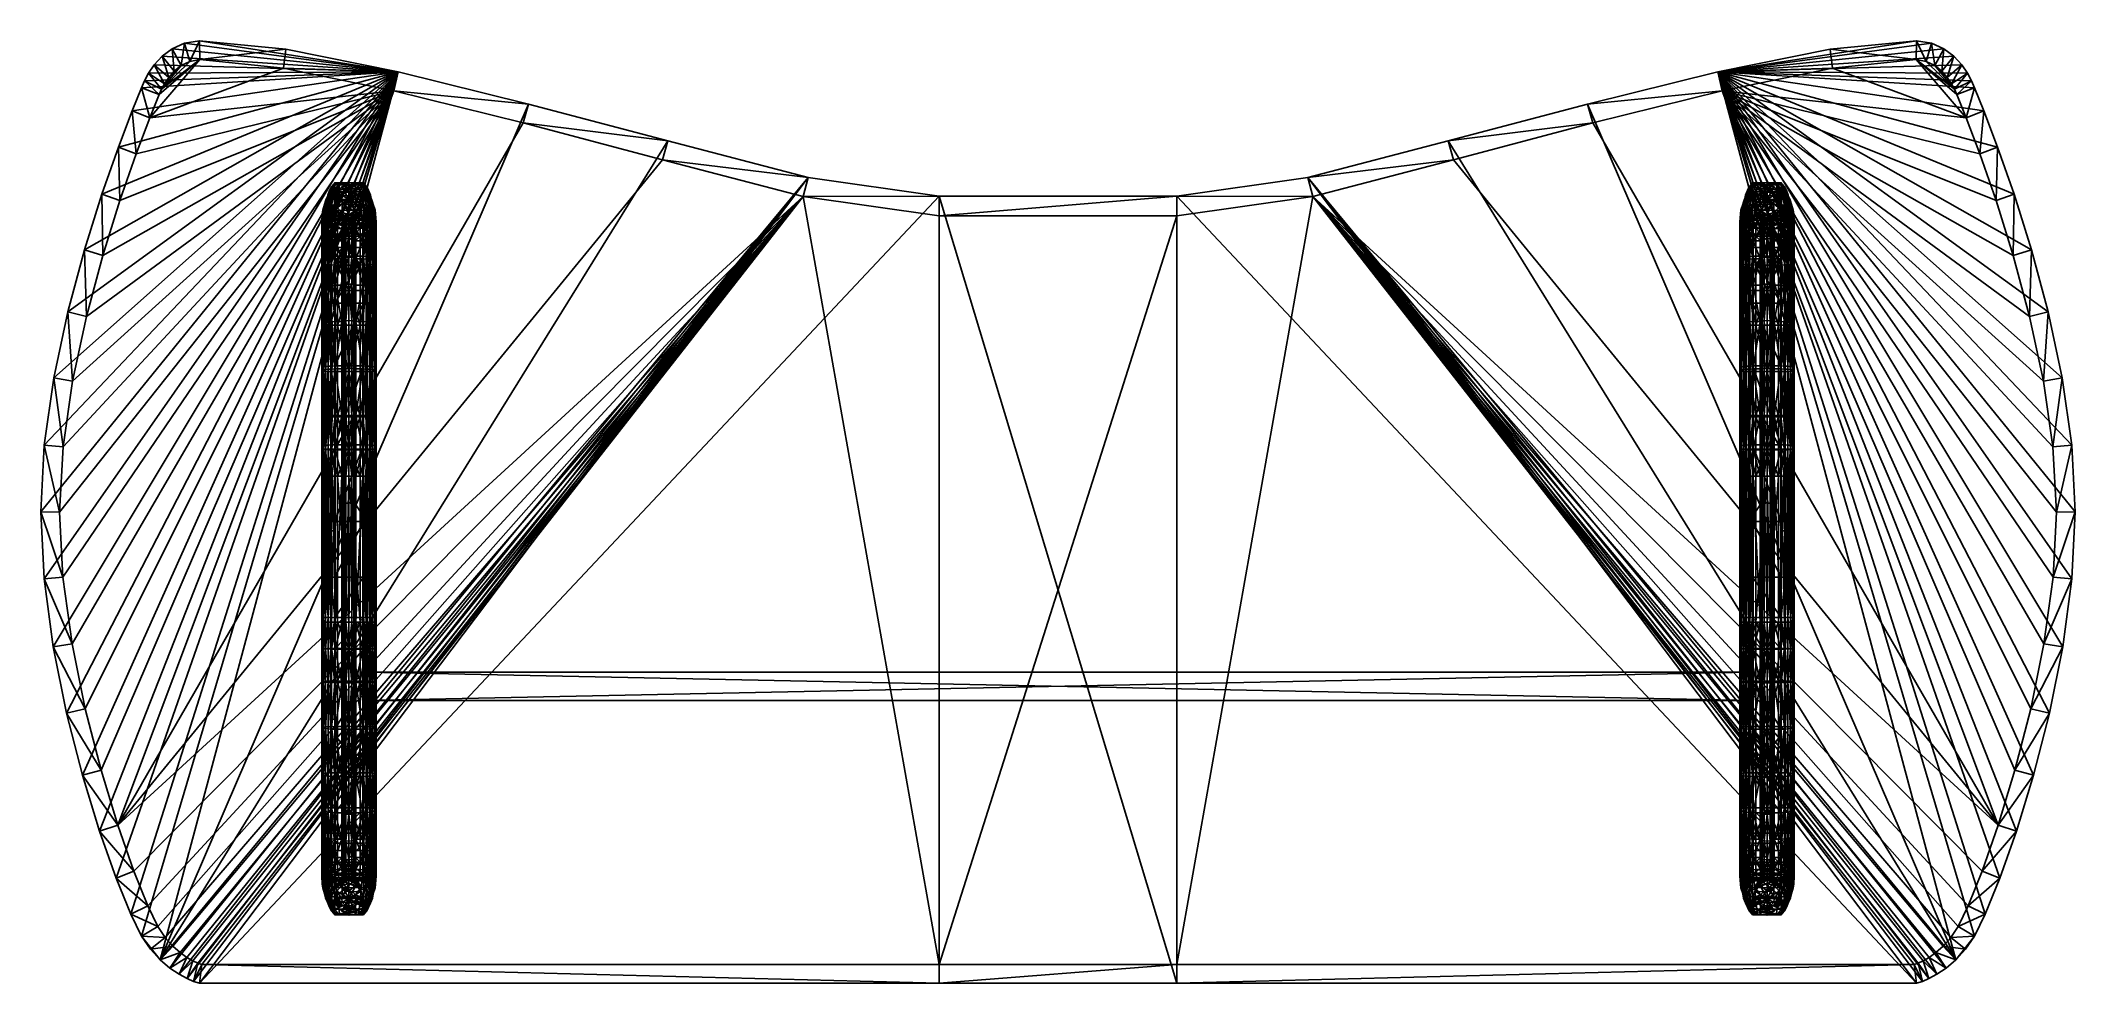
# Model space of a CAD drawing. Extents: x -95 to 121, y -89 to 11.
import ezdxf

# ---------------------------------------------------------------- set-up
doc = ezdxf.new("R2010")
doc.units = 0
doc.layers.add('TABLE', color=31, linetype='CONTINUOUS')

msp = doc.modelspace()

# ---------------------------------------------------------------- meshes
at = {"layer": 'TABLE', "color": 31}
mesh = msp.add_polyface(dxfattribs=at)
corners = [(-65.468735, -7.54081, 1.822266), (-65.486282, -8.613899, 1.937814), (-65.536499, -8.391052, 2.148553), (-65.419693, -7.873894, 1.661194), (-65.536499, -9.509537, 2.455674), (-65.486267, -9.631569, 2.213937), (-65.345001, -9.730392, 2.018495), (-65.345001, -8.794838, 1.767197), (-65.281738, -8.144669, 1.530396), (-65.281738, -6.762077, 2.199555), (-65.419693, -7.156731, 2.008263), (-65.486282, -8.133713, 2.392693), (-65.345001, -9.222527, 3.025628), (-65.486282, -9.36821, 2.736138), (-65.345016, -7.869019, 2.64441), (-65.486267, -10.93425, 2.472146), (-65.486282, -10.75148, 3.033258), (-65.536499, -10.849548, 2.732232), (-80.099731, 10.571918, 71.500031), (-79.528564, 8.633442, 70.000031), (-80.43158, 8.20034, 70.000031), (-78.511658, 10.833241, 71.500015), (-78.460571, 8.8232, 70.000031), (-69.354248, 9.920734, 71.500015), (-69.601929, 7.910969, 70.000015), (-57.415592, 7.515003, 71.500015), (-78.511658, 10.833241, 73.000015), (-80.099731, 10.571918, 73.000015), (-69.354248, 9.920734, 73.000015), (-57.864628, 5.50597, 70.000015), (-88.776306, -11.962992, 70.000031), (-86.956894, -6.134167, 70.000031), (-85.22937, -1.180641, 70.000031), (-83.77478, 2.654503, 70.000031), (-90.506592, -18.42399, 70.000031), (-57.415653, 7.515003, 73.000015), (-81.416382, 9.983692, 73.000031), (-83.921814, 7.372612, 73.000031), (-83.309082, 8.272545, 73.000031), (-84.646606, 5.833244, 73.000031), (-84.336731, 6.591728, 73.000031), (-88.851059, -5.464611, 73.000015), (-87.103638, -0.466167, 73.000031), (-90.697021, -11.369638, 73.000031), (-85.640259, 3.381279, 73.000031), (-82.480042, 9.180077, 73.000031)]
mesh.append_faces([[corners[k] for k in face] for face in [(0, 1, 2), (4, 1, 5), (6, 1, 7), (8, 1, 3), (12, 11, 13), (4, 11, 2), (0, 11, 10), (6, 15, 5), (4, 16, 13)]], dxfattribs={"vtx0": -1})
mesh.append_faces([[corners[k] for k in face] for face in [(37, 35, 38), (41, 35, 42), (40, 35, 37), (42, 35, 44), (45, 35, 36), (44, 35, 39), (38, 35, 45)]], dxfattribs={"vtx0": -1, "vtx1": -1})
mesh.append_faces([[corners[k] for k in face] for face in [(39, 35, 40)]], dxfattribs={"vtx0": -1, "vtx1": -1, "vtx2": -1})
mesh.append_faces([[corners[k] for k in face] for face in [(29, 30, 31), (29, 32, 33), (33, 24, 29), (29, 31, 32), (33, 22, 24), (35, 27, 36), (35, 41, 43), (35, 26, 27)]], dxfattribs={"vtx0": -1, "vtx2": -1})
mesh.append_faces([[corners[k] for k in face] for face in [(18, 21, 19), (21, 23, 22), (23, 25, 24), (27, 26, 18), (26, 28, 21)]], dxfattribs={"vtx1": -1})
mesh.append_faces([[corners[k] for k in face] for face in [(34, 30, 29)]], dxfattribs={"vtx1": -1, "vtx2": -1})
mesh.append_faces([[corners[k] for k in face] for face in [(0, 3, 1), (4, 2, 1), (6, 5, 1), (9, 10, 11), (12, 14, 11), (4, 13, 11), (0, 2, 11), (4, 5, 15), (12, 13, 16), (4, 17, 16), (18, 19, 20), (21, 22, 19), (23, 24, 22), (26, 21, 18), (28, 23, 21), (35, 28, 26)]], dxfattribs={"vtx2": -1})
mesh = msp.add_polyface(dxfattribs=at)
corners = [(90.667404, -7.540794, 1.822284), (90.735168, -8.391041, 2.148571), (90.684937, -8.613888, 1.937832), (90.618362, -7.873878, 1.661212), (90.735168, -9.509525, 2.455692), (90.684937, -9.631557, 2.213955), (90.543671, -9.730381, 2.018513), (90.543671, -8.794827, 1.767215), (90.480392, -8.144653, 1.530414), (90.480408, -6.76207, 2.199573), (90.684952, -8.133701, 2.392711), (90.618362, -7.156715, 2.008281), (90.543671, -9.222515, 3.025646), (90.684952, -9.368198, 2.736156), (90.543671, -7.869007, 2.644428), (90.684937, -10.934238, 2.472164), (90.543671, -10.650379, 3.343433), (90.684952, -10.751469, 3.033276), (90.735168, -10.849537, 2.73225), (103.710327, 10.833241, 71.500015), (104.727234, 8.633442, 70.000031), (103.659241, 8.8232, 70.000031), (105.298401, 10.571918, 71.500031), (94.552917, 9.920734, 71.500015), (94.800598, 7.910969, 70.000015), (82.614258, 7.515003, 71.500015), (103.710327, 10.833241, 73.000015), (105.298401, 10.571918, 73.000015), (94.552917, 9.920734, 73.000015), (83.063293, 5.50597, 70.000015), (112.155563, -6.134167, 70.000031), (113.974976, -11.962992, 70.000031), (108.97345, 2.654503, 70.000031), (110.42804, -1.180641, 70.000031), (115.705261, -18.42399, 70.000031), (82.614319, 7.515003, 73.000015), (106.615051, 9.983692, 73.000031), (109.120483, 7.372612, 73.000031), (108.507751, 8.272545, 73.000031), (109.845276, 5.833244, 73.000031), (109.5354, 6.591728, 73.000031), (114.049728, -5.464611, 73.000015), (112.302307, -0.466167, 73.000031), (115.895691, -11.369638, 73.000031), (110.838928, 3.381279, 73.000031), (107.678711, 9.180077, 73.000031)]
mesh.append_faces([[corners[k] for k in face] for face in [(0, 2, 3), (4, 2, 1), (6, 2, 5), (9, 10, 11), (12, 10, 14), (4, 10, 13), (0, 10, 1), (4, 15, 5), (12, 17, 13), (4, 17, 18), (19, 20, 21), (23, 21, 24), (26, 22, 19), (28, 19, 23), (35, 26, 28)]], dxfattribs={"vtx0": -1})
mesh.append_faces([[corners[k] for k in face] for face in [(34, 29, 31)]], dxfattribs={"vtx0": -1, "vtx1": -1})
mesh.append_faces([[corners[k] for k in face] for face in [(39, 40, 35)]], dxfattribs={"vtx0": -1, "vtx1": -1, "vtx2": -1})
mesh.append_faces([[corners[k] for k in face] for face in [(29, 30, 31), (29, 32, 33), (32, 29, 24), (29, 33, 30), (32, 24, 21), (35, 36, 27), (35, 43, 41), (35, 27, 26)]], dxfattribs={"vtx0": -1, "vtx2": -1})
mesh.append_faces([[corners[k] for k in face] for face in [(22, 20, 19), (19, 21, 23), (23, 24, 25), (27, 22, 26), (26, 19, 28)]], dxfattribs={"vtx1": -1})
mesh.append_faces([[corners[k] for k in face] for face in [(37, 38, 35), (41, 42, 35), (40, 37, 35), (42, 44, 35), (45, 36, 35), (44, 39, 35), (38, 45, 35)]], dxfattribs={"vtx1": -1, "vtx2": -1})
mesh.append_faces([[corners[k] for k in face] for face in [(0, 1, 2), (4, 5, 2), (6, 7, 2), (8, 3, 2), (12, 13, 10), (4, 1, 10), (0, 11, 10), (6, 5, 15), (12, 16, 17), (4, 13, 17)]], dxfattribs={"vtx2": -1})
mesh = msp.add_polyface(dxfattribs=at)
corners = [(-88.851059, -5.464607, 71.500015), (-86.956894, -6.134167, 70.000031), (-88.776306, -11.962992, 70.000031), (-90.697021, -11.369638, 71.500031), (-87.103638, -0.466164, 71.500031), (-85.22937, -1.180641, 70.000031), (-85.640259, 3.381279, 71.500031), (-83.77478, 2.654503, 70.000031), (-84.646606, 5.833244, 71.500031), (-82.775955, 5.130714, 70.000031), (-84.336731, 6.591728, 71.500031), (-82.532471, 5.690361, 70.000031), (-83.921814, 7.372612, 71.500031), (-82.219971, 6.268852, 70.000031), (-83.309082, 8.272545, 71.500031), (-81.770264, 6.935234, 70.000031), (-82.480042, 9.180077, 71.500031), (-81.176514, 7.606651, 70.000031), (-81.416382, 9.983696, 71.500031), (-80.43158, 8.20034, 70.000031), (-80.099731, 10.571918, 71.500031), (-88.851059, -5.464611, 73.000015), (-90.697021, -11.369638, 73.000031), (-87.103638, -0.466167, 73.000031), (-85.640259, 3.381279, 73.000031), (-84.646606, 5.833244, 73.000031), (-84.336731, 6.591728, 73.000031), (-83.921814, 7.372612, 73.000031), (-83.309082, 8.272545, 73.000031), (-82.480042, 9.180077, 73.000031), (-81.416382, 9.983692, 73.000031), (-80.099731, 10.571918, 73.000015), (-79.528564, 8.633442, 70.000031), (-78.460571, 8.8232, 70.000031), (-57.415653, 7.515003, 73.000015), (-92.455811, -17.936808, 73.000031)]
mesh.append_faces([[corners[k] for k in face] for face in [(33, 9, 11), (11, 15, 19)]], dxfattribs={"vtx0": -1, "vtx1": -1, "vtx2": -1})
mesh.append_faces([[corners[k] for k in face] for face in [(11, 32, 33), (33, 7, 9), (11, 19, 32), (34, 22, 35)]], dxfattribs={"vtx0": -1, "vtx2": -1})
mesh.append_faces([[corners[k] for k in face] for face in [(3, 0, 2), (0, 4, 1), (4, 6, 5), (6, 8, 7), (8, 10, 9), (10, 12, 11), (12, 14, 13), (14, 16, 15), (16, 18, 17), (18, 20, 19), (22, 21, 3), (21, 23, 0), (23, 24, 4), (24, 25, 6), (25, 26, 8), (26, 27, 10), (27, 28, 12), (28, 29, 14), (29, 30, 16), (30, 31, 18)]], dxfattribs={"vtx1": -1})
mesh.append_faces([[corners[k] for k in face] for face in [(0, 1, 2), (4, 5, 1), (6, 7, 5), (8, 9, 7), (10, 11, 9), (12, 13, 11), (14, 15, 13), (16, 17, 15), (18, 19, 17), (21, 0, 3), (23, 4, 0), (24, 6, 4), (25, 8, 6), (26, 10, 8), (27, 12, 10), (28, 14, 12), (29, 16, 14), (30, 18, 16), (31, 20, 18), (11, 13, 15), (15, 17, 19)]], dxfattribs={"vtx2": -1})
mesh = msp.add_polyface(dxfattribs=at)
corners = [(-60.871464, -4.714676, 1.150298), (-60.978321, -5.042145, 1.915328), (-60.666523, -5.279587, 1.863669), (-61.15099, -4.4515, 1.150306), (-60.512821, -6.097824, 2.521926), (-60.84882, -5.899124, 2.618354), (-61.455814, -5.663422, 2.704467), (-61.563419, -4.909302, 1.944228), (-61.675526, -4.304245, 1.150306), (-62.646564, -4.837875, 1.965347), (-62.646564, -4.255165, 1.150306), (-62.646564, -5.576118, 2.737785), (-61.345623, -7.188461, 3.292602), (-60.635426, -5.111549, 1.150291), (-61.347523, -5.244461, 0.750045), (-61.146595, -6.029831, 0.000045), (-61.34753, -5.244461, 0.000045), (-61.146595, -6.029831, 0.750045), (-61.896595, -4.66951, 0.750045), (-61.896603, -4.66951, 0.000045), (-62.646595, -4.459076, 0.750045), (-62.646595, -4.459076, 0.000045), (-62.646603, -6.029831, 0.000046), (-61.96645, -6.441017, 0.841812), (-61.861256, -6.029831, 0.841812), (-61.96645, -5.618637, 0.841812), (-62.253925, -5.317619, 0.841812), (-62.646595, -5.207443, 0.841812), (-61.96645, -6.441017, 1.290359), (-61.861256, -6.029831, 1.290359), (-61.96645, -5.618637, 1.290359), (-62.253925, -5.317619, 1.290359), (-62.646595, -5.207443, 1.290359), (-60.761684, -4.661205, 70.000015), (-60.902508, -5.321167, 69.09877), (-61.009045, -4.38739, 70), (-60.635242, -5.546486, 69.235306), (-61.110584, -4.234188, 70), (-61.110584, -5.195099, 69.070129), (-61.110584, -6.548462, 68.265518), (-60.811039, -6.644382, 68.317902), (-64.150681, -5.195099, 69.070129), (-64.150681, -6.548462, 68.265518), (-57.415592, 7.515003, 71.500015), (-57.864628, 5.50597, 70.000015), (-69.601929, 7.910969, 70.000015), (-57.415653, 7.515003, 73.000015), (-69.354248, 9.920734, 71.500015)]
mesh.append_faces([[corners[k] for k in face] for face in [(0, 1, 2), (4, 1, 5), (6, 1, 7), (8, 1, 3), (8, 9, 7), (6, 9, 11), (11, 12, 6), (14, 15, 16), (18, 16, 19), (20, 19, 21), (23, 17, 24), (24, 14, 25), (14, 24, 17), (25, 18, 26), (18, 25, 14), (26, 20, 27), (20, 26, 18), (28, 24, 29), (29, 25, 30), (25, 29, 24), (30, 26, 31), (26, 30, 25), (31, 27, 32), (27, 31, 26), (33, 34, 35), (37, 34, 38), (39, 34, 40)]], dxfattribs={"vtx0": -1})
mesh.append_faces([[corners[k] for k in face] for face in [(22, 16, 15), (22, 19, 16), (22, 21, 19)]], dxfattribs={"vtx0": -1, "vtx2": -1})
mesh.append_faces([[corners[k] for k in face] for face in [(0, 13, 3), (8, 3, 10), (17, 15, 14), (14, 16, 18), (18, 19, 20)]], dxfattribs={"vtx1": -1})
mesh.append_faces([[corners[k] for k in face] for face in [(0, 3, 1), (6, 5, 1), (8, 7, 1), (8, 10, 9), (6, 7, 9), (33, 36, 34), (37, 35, 34), (39, 38, 34), (37, 38, 41), (38, 39, 42), (43, 44, 45), (46, 43, 47)]], dxfattribs={"vtx2": -1})
mesh = msp.add_polyface(dxfattribs=at)
corners = [(-65.281738, -6.762077, 2.199555), (-65.486282, -8.133713, 2.392693), (-65.345016, -7.869019, 2.64441), (-64.780273, -6.097832, 2.521927), (-65.122055, -7.6241, 2.877877), (-64.831497, -7.422752, 3.069931), (-65.064011, -6.397293, 2.376549), (-64.487442, -7.288765, 3.197411), (-64.444275, -5.899124, 2.618355), (-64.9944, -6.627777, 1.150254), (-65.21994, -7.40419, 1.40149), (-65.265442, -7.005554, 1.488205), (-64.953598, -7.069633, 1.150246), (-65.468735, -7.54081, 1.822266), (-65.419693, -7.873894, 1.661194), (-64.838821, -7.42894, 1.150239), (-65.091904, -7.728348, 1.330971), (-64.838821, -5.595123, 1.150276), (-65.21994, -6.546005, 1.588181), (-65.091904, -6.073906, 1.69088), (-64.953598, -6.118401, 1.150269), (-65.419693, -7.156731, 2.008263), (-64.421661, -4.714676, 1.150299), (-64.889877, -5.637634, 1.785782), (-64.626572, -5.279587, 1.86367), (-64.6577, -5.111549, 1.150291), (-64.314789, -5.042145, 1.915329), (-64.6577, -7.690651, 1.150239), (-64.142136, -4.4515, 1.150306), (-64.898102, -5.556564, 70.000015), (-64.708466, -5.074112, 70.000015), (-64.851715, -5.886261, 69.568497), (-65.05661, -6.283264, 70.000015), (-64.499588, -4.661205, 70.000015), (-64.626022, -5.546486, 69.235306), (-64.734589, -6.815823, 68.571823), (-64.974701, -7.074345, 69.193878), (-65.192703, -7.376415, 70.000015), (-64.358765, -5.321167, 69.09877), (-65.05719, -9.014309, 68.933075), (-69.354248, 9.920734, 73.000015), (-57.415653, 7.515003, 73.000015), (-69.354248, 9.920734, 71.500015)]
mesh.append_faces([[corners[k] for k in face] for face in [(0, 1, 2), (3, 4, 5), (0, 4, 6), (3, 7, 8), (9, 10, 11), (13, 10, 14), (15, 10, 12), (17, 18, 19), (0, 18, 21), (13, 18, 11), (9, 18, 20), (22, 23, 24), (3, 23, 6), (0, 23, 19), (17, 23, 25), (3, 26, 24), (29, 31, 32), (33, 31, 30), (35, 31, 34), (37, 31, 36), (35, 39, 36)]], dxfattribs={"vtx0": -1})
mesh.append_faces([[corners[k] for k in face] for face in [(12, 20, 27), (25, 28, 20), (20, 28, 27)]], dxfattribs={"vtx0": -1, "vtx1": -1, "vtx2": -1})
mesh.append_faces([[corners[k] for k in face] for face in [(15, 12, 27), (9, 20, 12), (17, 25, 20), (40, 41, 42)]], dxfattribs={"vtx1": -1})
mesh.append_faces([[corners[k] for k in face] for face in [(3, 6, 4), (0, 2, 4), (3, 5, 7), (9, 12, 10), (13, 11, 10), (15, 16, 10), (17, 20, 18), (0, 19, 18), (13, 21, 18), (9, 11, 18), (22, 25, 23), (3, 24, 23), (0, 6, 23), (17, 19, 23), (29, 30, 31), (33, 34, 31), (35, 36, 31), (37, 32, 31), (35, 34, 38)]], dxfattribs={"vtx2": -1})
mesh = msp.add_polyface(dxfattribs=at)
corners = [(86.070129, -4.714664, 1.15031), (85.865189, -5.279575, 1.863681), (86.176987, -5.042133, 1.91534), (86.349655, -4.451488, 1.150318), (85.711472, -6.097816, 2.521938), (86.047485, -5.899117, 2.618366), (86.65448, -5.66341, 2.704479), (86.762085, -4.90929, 1.94424), (86.874176, -4.304237, 1.150317), (87.84523, -4.837864, 1.965358), (87.84523, -4.255154, 1.150317), (87.84523, -5.576107, 2.737796), (86.544281, -7.188446, 3.292614), (85.834091, -5.111538, 1.150303), (86.546188, -5.244453, 0.750057), (86.546188, -5.24445, 0.000057), (86.345261, -6.029823, 0.000057), (86.345261, -6.029819, 0.750057), (87.095261, -4.669498, 0.750057), (87.095261, -4.669498, 0.000057), (87.845261, -4.459064, 0.750057), (87.845276, -4.459064, 0.000057), (87.845261, -6.029819, 0.000057), (87.165115, -6.441006, 0.841823), (87.059921, -6.029819, 0.841823), (87.165115, -5.618629, 0.841823), (87.452591, -5.317612, 0.841823), (87.845261, -5.207432, 0.841823), (87.165115, -6.441006, 1.290371), (87.059921, -6.029819, 1.290371), (87.165115, -5.618626, 1.290371), (87.452591, -5.317608, 1.29037), (87.845261, -5.207436, 1.29037), (85.960342, -4.661198, 70.000015), (86.207703, -4.387383, 70), (86.101166, -5.321159, 69.09877), (85.833908, -5.546478, 69.235306), (86.30925, -4.23418, 70), (86.30925, -5.195091, 69.070129), (86.30925, -6.548454, 68.265518), (86.009705, -6.644375, 68.317902), (89.34935, -5.195087, 69.070129), (89.34935, -6.54845, 68.265518), (82.614258, 7.515003, 71.500015), (94.800598, 7.910969, 70.000015), (83.063293, 5.50597, 70.000015), (82.614319, 7.515003, 73.000015), (94.552917, 9.920734, 71.500015)]
mesh.append_faces([[corners[k] for k in face] for face in [(0, 2, 3), (4, 2, 1), (6, 2, 5), (8, 2, 7), (8, 9, 10), (6, 9, 7), (33, 35, 36), (37, 35, 34), (39, 35, 38), (37, 41, 38), (38, 42, 39), (43, 44, 45), (46, 47, 43)]], dxfattribs={"vtx0": -1})
mesh.append_faces([[corners[k] for k in face] for face in [(22, 16, 15), (22, 15, 19), (22, 19, 21)]], dxfattribs={"vtx0": -1, "vtx2": -1})
mesh.append_faces([[corners[k] for k in face] for face in [(0, 3, 13), (8, 10, 3), (17, 14, 16), (14, 18, 15), (18, 20, 19)]], dxfattribs={"vtx1": -1})
mesh.append_faces([[corners[k] for k in face] for face in [(0, 1, 2), (4, 5, 2), (6, 7, 2), (8, 3, 2), (8, 7, 9), (6, 11, 9), (11, 6, 12), (14, 15, 16), (18, 19, 15), (20, 21, 19), (23, 24, 17), (24, 25, 14), (14, 17, 24), (25, 26, 18), (18, 14, 25), (26, 27, 20), (20, 18, 26), (28, 29, 24), (29, 30, 25), (25, 24, 29), (30, 31, 26), (26, 25, 30), (31, 32, 27), (27, 26, 31), (33, 34, 35), (37, 38, 35), (39, 40, 35)]], dxfattribs={"vtx2": -1})
mesh = msp.add_polyface(dxfattribs=at)
corners = [(114.049728, -5.464607, 71.500015), (113.974976, -11.962992, 70.000031), (112.155563, -6.134167, 70.000031), (115.895691, -11.369638, 71.500031), (112.302307, -0.466164, 71.500031), (110.42804, -1.180641, 70.000031), (110.838928, 3.381279, 71.500031), (108.97345, 2.654503, 70.000031), (109.845276, 5.833244, 71.500031), (107.974625, 5.130714, 70.000031), (109.5354, 6.591728, 71.500031), (107.73114, 5.690361, 70.000031), (109.120483, 7.372612, 71.500031), (107.41864, 6.268852, 70.000031), (108.507751, 8.272545, 71.500031), (106.968933, 6.935234, 70.000031), (107.678711, 9.180077, 71.500031), (106.375183, 7.606651, 70.000031), (106.615051, 9.983696, 71.500031), (105.630249, 8.20034, 70.000031), (105.298401, 10.571918, 71.500031), (104.727234, 8.633442, 70.000031), (114.049728, -5.464611, 73.000015), (115.895691, -11.369638, 73.000031), (112.302307, -0.466167, 73.000031), (110.838928, 3.381279, 73.000031), (109.845276, 5.833244, 73.000031), (109.5354, 6.591728, 73.000031), (109.120483, 7.372612, 73.000031), (108.507751, 8.272545, 73.000031), (107.678711, 9.180077, 73.000031), (106.615051, 9.983692, 73.000031), (105.298401, 10.571918, 73.000015), (103.659241, 8.8232, 70.000031), (82.614319, 7.515003, 73.000015), (117.65448, -17.936808, 73.000031)]
mesh.append_faces([[corners[k] for k in face] for face in [(0, 1, 2), (4, 2, 5), (6, 5, 7), (8, 7, 9), (10, 9, 11), (12, 11, 13), (14, 13, 15), (16, 15, 17), (18, 17, 19), (20, 19, 21), (22, 3, 0), (24, 0, 4), (25, 4, 6), (26, 6, 8), (27, 8, 10), (28, 10, 12), (29, 12, 14), (30, 14, 16), (31, 16, 18), (32, 18, 20), (11, 15, 13), (15, 19, 17)]], dxfattribs={"vtx0": -1})
mesh.append_faces([[corners[k] for k in face] for face in [(33, 11, 9), (11, 19, 15)]], dxfattribs={"vtx0": -1, "vtx1": -1, "vtx2": -1})
mesh.append_faces([[corners[k] for k in face] for face in [(11, 33, 21), (33, 9, 7), (11, 21, 19), (34, 35, 23)]], dxfattribs={"vtx0": -1, "vtx2": -1})
mesh.append_faces([[corners[k] for k in face] for face in [(3, 1, 0), (0, 2, 4), (4, 5, 6), (6, 7, 8), (8, 9, 10), (10, 11, 12), (12, 13, 14), (14, 15, 16), (16, 17, 18), (18, 19, 20), (23, 3, 22), (22, 0, 24), (24, 4, 25), (25, 6, 26), (26, 8, 27), (27, 10, 28), (28, 12, 29), (29, 14, 30), (30, 16, 31), (31, 18, 32)]], dxfattribs={"vtx1": -1})
mesh = msp.add_polyface(dxfattribs=at)
corners = [(90.480408, -6.76207, 2.199573), (90.543671, -7.869007, 2.644428), (90.684952, -8.133701, 2.392711), (89.978928, -6.09782, 2.521945), (90.030167, -7.422741, 3.069949), (90.320709, -7.624088, 2.877895), (90.262665, -6.397285, 2.376567), (89.642944, -5.899113, 2.618365), (89.686096, -7.288754, 3.197421), (90.193054, -6.627766, 1.150272), (90.464111, -7.005539, 1.488223), (90.418594, -7.404175, 1.401508), (90.152252, -7.069618, 1.150264), (90.667404, -7.540794, 1.822284), (90.618362, -7.873878, 1.661212), (90.037476, -7.428925, 1.150257), (90.290573, -7.728333, 1.330989), (90.037476, -5.595112, 1.150294), (90.290573, -6.073895, 1.690898), (90.418594, -6.545994, 1.588199), (90.152252, -6.118389, 1.150287), (90.618362, -7.156715, 2.008281), (89.620331, -4.714664, 1.150309), (89.825241, -5.279575, 1.863688), (90.088531, -5.637623, 1.7858), (89.856354, -5.111538, 1.15031), (89.513443, -5.042133, 1.915339), (89.856354, -7.690636, 1.150257), (89.340805, -4.451488, 1.150317), (90.096771, -5.556557, 70.000015), (90.050385, -5.886253, 69.568497), (89.907135, -5.074104, 70.000015), (90.25528, -6.283257, 70.000015), (89.698257, -4.661194, 70.000015), (89.824692, -5.546474, 69.235306), (89.933258, -6.815811, 68.571823), (90.17337, -7.074333, 69.193878), (90.391373, -7.376404, 70.000015), (89.557434, -5.321156, 69.09877), (89.710236, -8.74646, 67.77774), (89.648895, -6.644371, 68.317902), (94.552917, 9.920734, 73.000015), (94.552917, 9.920734, 71.500015), (82.614319, 7.515003, 73.000015)]
mesh.append_faces([[corners[k] for k in face] for face in [(3, 5, 6), (0, 5, 1), (3, 8, 4), (9, 11, 12), (13, 11, 10), (15, 11, 16), (17, 19, 20), (0, 19, 18), (13, 19, 21), (9, 19, 10), (22, 24, 25), (3, 24, 23), (0, 24, 6), (17, 24, 18), (29, 30, 31), (33, 30, 34), (35, 30, 36), (37, 30, 32), (35, 38, 34), (35, 39, 40)]], dxfattribs={"vtx0": -1})
mesh.append_faces([[corners[k] for k in face] for face in [(12, 27, 20), (25, 20, 28), (20, 27, 28)]], dxfattribs={"vtx0": -1, "vtx1": -1, "vtx2": -1})
mesh.append_faces([[corners[k] for k in face] for face in [(15, 27, 12), (9, 12, 20), (17, 20, 25), (41, 42, 43)]], dxfattribs={"vtx1": -1})
mesh.append_faces([[corners[k] for k in face] for face in [(0, 1, 2), (3, 4, 5), (0, 6, 5), (3, 7, 8), (9, 10, 11), (13, 14, 11), (15, 12, 11), (17, 18, 19), (0, 21, 19), (13, 10, 19), (9, 20, 19), (22, 23, 24), (3, 6, 24), (0, 18, 24), (17, 25, 24), (3, 23, 26), (29, 32, 30), (33, 31, 30), (35, 34, 30), (37, 36, 30)]], dxfattribs={"vtx2": -1})
mesh = msp.add_polyface(dxfattribs=at)
corners = [(-65.536514, -57.168041, 3.800833), (-65.536499, -53.664162, 3.866223), (-65.486282, -53.656246, 3.600263), (-65.486282, -57.150539, 3.535093), (-65.536499, -50.841927, 3.900234), (-65.486282, -50.841591, 3.63419), (-65.345001, -50.841316, 3.417858), (-65.345016, -53.649807, 3.383992), (-65.345016, -57.136303, 3.319006), (-65.345016, -57.208961, 4.421904), (-65.345016, -53.682667, 4.487805), (-65.486282, -53.67329, 4.172833), (-65.486282, -57.188229, 4.107191), (-65.345001, -50.842735, 4.521999), (-65.486282, -50.842323, 4.206928), (-65.486298, -62.004116, 3.407447), (-65.536514, -62.03524, 3.672691), (-65.345016, -61.978809, 3.191764), (-65.486298, -62.071117, 3.978462), (-65.345016, -62.107983, 4.292579), (-65.536499, -35.354797, 3.90023), (-65.486282, -35.354797, 3.634193), (-65.345016, -35.354797, 4.522003), (-65.486282, -35.354797, 4.206932), (-65.352875, -57.209736, 70.000015), (-65.352875, -53.68301, 70.000015), (-65.119446, -53.691326, 68.293427), (-94.020264, -53.464077, 71.500031), (-92.026917, -53.147472, 70.000046), (-90.623047, -60.057476, 70.000031), (-92.602783, -60.494671, 71.500031), (-94.992432, -46.268932, 71.500046), (-92.992615, -46.095898, 70.000046), (-95.353394, -39.166729, 71.500046), (-93.351868, -39.169231, 70.000046), (-94.020264, -53.464077, 73.000031), (-92.602783, -60.494671, 73.000031), (-94.992432, -46.268932, 73.000046), (-95.353394, -39.166729, 73.000031), (-57.864628, 5.50597, 70.000015), (-87.173462, -72.386642, 70.000031), (-88.949158, -66.559364, 70.000031), (-57.415653, 7.515003, 73.000015), (-89.09613, -73.032204, 73.000046), (-87.338867, -78.024132, 73.000046), (-85.800354, -81.82148, 73.000046), (-84.646606, -84.166725, 73.000046), (-90.906067, -67.103218, 73.000031), (-82.668701, -86.673012, 73.000046)]
mesh.append_faces([[corners[k] for k in face] for face in [(0, 2, 3), (4, 2, 1), (6, 2, 5), (8, 2, 7), (9, 11, 12), (13, 11, 10), (4, 11, 14), (0, 11, 1), (0, 15, 16), (8, 15, 3), (9, 18, 19), (0, 18, 12)]], dxfattribs={"vtx0": -1})
mesh.append_faces([[corners[k] for k in face] for face in [(42, 46, 48)]], dxfattribs={"vtx0": -1, "vtx1": -1, "vtx2": -1})
mesh.append_faces([[corners[k] for k in face] for face in [(39, 40, 41), (42, 43, 44), (42, 45, 46), (42, 47, 43), (42, 44, 45)]], dxfattribs={"vtx0": -1, "vtx2": -1})
mesh.append_faces([[corners[k] for k in face] for face in [(30, 27, 29), (27, 31, 28), (31, 33, 32), (36, 35, 30), (35, 37, 27), (37, 38, 31)]], dxfattribs={"vtx1": -1})
mesh.append_faces([[corners[k] for k in face] for face in [(0, 1, 2), (4, 5, 2), (6, 7, 2), (8, 3, 2), (9, 10, 11), (13, 14, 11), (4, 1, 11), (0, 12, 11), (0, 3, 15), (8, 17, 15), (9, 12, 18), (0, 16, 18), (5, 4, 20), (6, 5, 21), (14, 13, 22), (4, 14, 23), (24, 25, 26), (27, 28, 29), (31, 32, 28), (33, 34, 32), (35, 27, 30), (37, 31, 27), (38, 33, 31)]], dxfattribs={"vtx2": -1})
mesh = msp.add_polyface(dxfattribs=at)
corners = [(-65.536514, -29.028513, 3.800833), (-65.486282, -32.54031, 3.600265), (-65.536499, -32.532394, 3.866225), (-65.486282, -29.046015, 3.535094), (-65.536499, -35.354797, 3.90023), (-65.486282, -35.354797, 3.634193), (-65.345016, -35.354797, 3.417862), (-65.345016, -32.546749, 3.383994), (-65.345016, -29.060251, 3.319006), (-65.345016, -28.987593, 4.421904), (-65.486282, -32.523266, 4.172828), (-65.345016, -32.513889, 4.487807), (-65.486282, -29.008326, 4.107191), (-65.345016, -35.354797, 4.522003), (-65.486282, -35.354797, 4.206932), (-65.486282, -24.192438, 3.407453), (-65.536499, -24.161314, 3.672688), (-65.345001, -24.217745, 3.19177), (-65.486282, -24.125437, 3.978467), (-65.345001, -24.088572, 4.292584), (-65.486282, -50.841591, 3.63419), (-65.345001, -50.841316, 3.417858), (-65.486282, -50.842323, 4.206928), (-65.536499, -50.841927, 3.900234), (-65.352814, -23.764156, 70), (-65.119415, -32.086857, 68.398483), (-65.352814, -32.107883, 70.000015), (-94.969604, -32.079815, 71.500031), (-92.975403, -32.270214, 70.000031), (-93.351868, -39.169231, 70.000046), (-95.353394, -39.166729, 71.500046), (-93.941833, -24.921701, 71.500031), (-91.966614, -25.274118, 70.000031), (-92.455811, -17.936808, 71.500031), (-94.969604, -32.079815, 73.000031), (-95.353394, -39.166729, 73.000031), (-93.941833, -24.921701, 73.000031), (-92.455811, -17.936808, 73.000031), (-57.864628, 5.50597, 70.000015), (-88.949158, -66.559364, 70.000031), (-90.623047, -60.057476, 70.000031), (-92.026917, -53.147472, 70.000046), (-92.992615, -46.095898, 70.000046), (-57.415653, 7.515003, 73.000015), (-94.992432, -46.268932, 73.000046), (-94.020264, -53.464077, 73.000031), (-92.602783, -60.494671, 73.000031), (-90.906067, -67.103218, 73.000031)]
mesh.append_faces([[corners[k] for k in face] for face in [(0, 1, 2), (4, 1, 5), (6, 1, 7), (8, 1, 3), (9, 10, 11), (13, 10, 14), (4, 10, 2), (0, 10, 12), (0, 15, 3), (8, 15, 17), (9, 18, 12), (0, 18, 16), (24, 25, 26)]], dxfattribs={"vtx0": -1})
mesh.append_faces([[corners[k] for k in face] for face in [(38, 39, 40), (38, 41, 42), (38, 40, 41), (38, 42, 29), (43, 44, 45), (43, 46, 47), (43, 35, 44), (43, 45, 46)]], dxfattribs={"vtx0": -1, "vtx2": -1})
mesh.append_faces([[corners[k] for k in face] for face in [(30, 27, 29), (27, 31, 28), (31, 33, 32), (35, 34, 30), (34, 36, 27), (36, 37, 31)]], dxfattribs={"vtx1": -1})
mesh.append_faces([[corners[k] for k in face] for face in [(0, 3, 1), (4, 2, 1), (6, 5, 1), (8, 7, 1), (9, 12, 10), (13, 11, 10), (4, 14, 10), (0, 2, 10), (0, 16, 15), (8, 3, 15), (9, 19, 18), (0, 12, 18), (4, 5, 20), (5, 6, 21), (13, 14, 22), (14, 4, 23), (27, 28, 29), (31, 32, 28), (34, 27, 30), (36, 31, 27)]], dxfattribs={"vtx2": -1})
mesh = msp.add_polyface(dxfattribs=at)
corners = [(-65.536499, -19.210653, 3.488086), (-65.486282, -24.192438, 3.407453), (-65.536499, -24.161314, 3.672688), (-65.486282, -19.257551, 3.222393), (-65.345001, -19.295675, 3.006336), (-65.345001, -24.217745, 3.19177), (-65.345001, -19.101065, 4.10905), (-65.486282, -24.125437, 3.978467), (-65.345001, -24.088572, 4.292584), (-65.486282, -19.156599, 3.794391), (-65.536499, -12.726646, 2.993143), (-65.486282, -15.519325, 2.98498), (-65.536499, -15.45639, 3.253336), (-65.486282, -12.803116, 2.724977), (-65.345001, -15.570503, 2.766757), (-65.345001, -12.865219, 2.507097), (-65.345001, -12.547646, 3.620721), (-65.486282, -15.38385, 3.562708), (-65.345001, -15.309311, 3.880518), (-65.486282, -12.638397, 3.302599), (-65.536499, -9.509537, 2.455674), (-65.486267, -10.93425, 2.472146), (-65.536499, -10.849548, 2.732232), (-65.345001, -11.002853, 2.2614), (-65.345001, -9.730392, 2.018495), (-65.486282, -10.75148, 3.033258), (-65.345001, -10.650391, 3.343415), (-65.352814, -23.764156, 70), (-65.352814, -17.147747, 70), (-65.119415, -17.100422, 68.601364), (-92.455811, -17.936808, 71.500031), (-90.506592, -18.42399, 70.000031), (-91.966614, -25.274118, 70.000031), (-90.697021, -11.369638, 71.500031), (-88.776306, -11.962992, 70.000031), (-92.455811, -17.936808, 73.000031), (-93.941833, -24.921701, 71.500031), (-90.697021, -11.369638, 73.000031), (-57.864628, 5.50597, 70.000015), (-93.351868, -39.169231, 70.000046), (-92.975403, -32.270214, 70.000031), (-57.415653, 7.515003, 73.000015), (-93.941833, -24.921701, 73.000031), (-94.969604, -32.079815, 73.000031), (-95.353394, -39.166729, 73.000031)]
mesh.append_faces([[corners[k] for k in face] for face in [(0, 1, 2), (4, 1, 3), (6, 7, 8), (0, 7, 9), (10, 11, 12), (0, 11, 3), (4, 11, 14), (15, 11, 13), (16, 17, 18), (6, 17, 9), (0, 17, 12), (10, 17, 19), (20, 21, 22), (10, 21, 13), (15, 21, 23), (16, 25, 19), (10, 25, 22)]], dxfattribs={"vtx0": -1})
mesh.append_faces([[corners[k] for k in face] for face in [(38, 39, 40), (38, 32, 31), (38, 40, 32), (41, 35, 42), (41, 43, 44), (41, 42, 43)]], dxfattribs={"vtx0": -1, "vtx2": -1})
mesh.append_faces([[corners[k] for k in face] for face in [(30, 33, 31), (35, 37, 30)]], dxfattribs={"vtx1": -1})
mesh.append_faces([[corners[k] for k in face] for face in [(0, 3, 1), (4, 5, 1), (6, 9, 7), (0, 2, 7), (10, 13, 11), (0, 12, 11), (4, 3, 11), (15, 14, 11), (16, 19, 17), (6, 18, 17), (0, 9, 17), (10, 12, 17), (10, 22, 21), (15, 13, 21), (24, 23, 21), (16, 26, 25), (10, 19, 25), (27, 28, 29), (30, 31, 32), (33, 34, 31), (35, 30, 36), (37, 33, 30)]], dxfattribs={"vtx2": -1})
mesh = msp.add_polyface(dxfattribs=at)
corners = [(-59.756634, -50.841927, 3.900234), (-59.80685, -50.842323, 4.206927), (-59.806843, -53.673286, 4.172832), (-59.756626, -53.664158, 3.866222), (-59.806843, -53.656242, 3.600262), (-59.756641, -29.028513, 3.800832), (-59.80685, -32.52327, 4.172827), (-59.756634, -32.532398, 3.866224), (-59.756634, -35.354797, 3.900229), (-59.80685, -32.540314, 3.600264), (-59.756641, -19.210661, 3.488085), (-59.80685, -24.125429, 3.978466), (-59.756634, -24.16131, 3.672687), (-59.80685, -24.192438, 3.407444), (-59.756641, -12.726652, 2.993142), (-59.806843, -15.383841, 3.562707), (-59.756626, -15.456388, 3.253335), (-59.806843, -15.519331, 2.984972), (-59.756641, -9.509544, 2.455666), (-59.756626, -8.391052, 2.148552), (-59.806843, -8.133713, 2.392692), (-59.806843, -8.613899, 1.937813), (-59.806843, -10.751472, 3.033257), (-59.756626, -10.849548, 2.732231), (-59.806843, -10.934258, 2.472138), (-59.80685, -35.354797, 3.634192), (-43.595581, 4.113819, 71.500015), (-44.155762, 2.105824, 70.000015), (-57.864628, 5.50597, 70.000015), (-57.415592, 7.515003, 71.500015), (-28.793819, 0.21489, 71.5), (-29.382565, -1.791916, 70), (-13.910156, -3.684067, 71.500015), (-14.452087, -5.689651, 70.000015), (-43.595581, 4.11385, 73.000015), (-57.415653, 7.515003, 73.000015), (-28.793819, 0.214893, 73), (-13.910156, -3.684067, 73.000015), (-87.173462, -72.386642, 70.000031), (-0.000004, -7.762703, 70.000015), (-0.000004, -87.166718, 70.000031), (-0.000004, -5.66832, 71.500015), (-0.000004, -5.66832, 73.000015), (-78.511658, -89.166725, 73.000046), (-82.668701, -86.673012, 73.000046), (25.198666, -7.762703, 70.000015), (25.198666, -5.66832, 71.500015), (25.198666, -5.66832, 73.000015)]
mesh.append_faces([[corners[k] for k in face] for face in [(0, 2, 3), (5, 6, 7), (8, 9, 7), (10, 11, 12), (5, 13, 12), (14, 15, 16), (10, 17, 16), (18, 21, 19), (18, 22, 23), (14, 24, 23)]], dxfattribs={"vtx0": -1})
mesh.append_faces([[corners[k] for k in face] for face in [(38, 27, 31), (38, 31, 33), (43, 42, 37), (44, 36, 34), (40, 39, 45)]], dxfattribs={"vtx0": -1, "vtx2": -1})
mesh.append_faces([[corners[k] for k in face] for face in [(29, 26, 28), (26, 30, 27), (30, 32, 31), (35, 34, 29), (34, 36, 26), (36, 37, 30), (39, 33, 41), (32, 41, 33), (41, 32, 42), (37, 42, 32)]], dxfattribs={"vtx1": -1})
mesh.append_faces([[corners[k] for k in face] for face in [(33, 39, 40), (37, 36, 44)]], dxfattribs={"vtx1": -1, "vtx2": -1})
mesh.append_faces([[corners[k] for k in face] for face in [(0, 1, 2), (0, 3, 4), (8, 7, 6), (5, 7, 9), (5, 12, 11), (10, 12, 13), (10, 16, 15), (14, 16, 17), (18, 19, 20), (14, 23, 22), (18, 23, 24), (1, 0, 8), (25, 8, 0), (26, 27, 28), (30, 31, 27), (32, 33, 31), (34, 26, 29), (36, 30, 26), (37, 32, 30), (39, 41, 46), (41, 42, 47)]], dxfattribs={"vtx2": -1})
mesh = msp.add_polyface(dxfattribs=at)
corners = [(-61.173809, -28.930254, 5.231328), (-60.80566, -32.49276, 5.176519), (-60.80566, -28.941214, 5.110593), (-61.451313, -29.083311, 2.96903), (-60.80566, -29.081491, 2.996679), (-60.80566, -32.556358, 3.0614), (-62.646572, -32.557449, 3.024504), (-62.646572, -29.083914, 2.959814), (-60.80566, -24.00691, 4.98093), (-61.173809, -23.989786, 5.104297), (-61.173801, -18.955404, 4.92412), (-60.805653, -18.978819, 4.799075), (-61.451313, -19.357443, 2.656421), (-60.80566, -24.255503, 2.870053), (-61.451313, -24.258741, 2.842457), (-60.805653, -19.35256, 2.684062), (-62.646572, -24.259821, 2.833256), (-62.646564, -19.359068, 2.647205), (-62.018818, -18.906149, 5.283564), (-62.018826, -23.965563, 5.465748), (-61.946835, -23.977255, 5.291286), (-61.896595, -18.955404, 4.924128), (-61.896603, -23.989786, 5.104298), (-61.946827, -18.92993, 5.110072), (-61.896603, -28.930254, 5.231336), (-61.946835, -28.927118, 5.418706), (-62.018826, -28.924196, 5.593526), (-62.331028, -18.871809, 5.534235), (-62.331036, -23.948668, 5.717823), (-62.134335, -23.955549, 5.615162), (-62.134335, -28.921694, 5.743245), (-62.331036, -28.91997, 5.84612), (-62.646603, -23.946375, 5.752041), (-61.946835, -32.487354, 5.483229), (-62.134335, -32.487354, 5.807981), (-62.331036, -32.487354, 5.910925), (-62.646603, -32.487354, 5.945242), (-61.173809, -32.487354, 5.295721), (-61.110584, -23.676403, 66.800644), (-60.703442, -17.033066, 67.103271), (-60.703434, -23.686565, 66.87471), (-60.703419, -32.056927, 66.698364), (-61.110584, -32.050247, 66.62442), (-61.110584, -17.018045, 67.028687), (-64.150696, -23.676405, 66.800644), (-64.150696, -32.050251, 66.62442), (-82.668701, -86.673012, 73.000046), (-43.595581, 4.11385, 73.000015), (-57.415653, 7.515003, 73.000015)]
mesh.append_faces([[corners[k] for k in face] for face in [(0, 1, 2), (3, 6, 7), (0, 8, 9), (10, 8, 11), (12, 13, 14), (3, 13, 4), (3, 16, 14), (12, 16, 17), (21, 20, 22), (24, 20, 25), (26, 20, 19), (18, 29, 19), (26, 29, 30), (31, 29, 28), (27, 32, 28), (26, 33, 25), (31, 34, 30), (31, 36, 35), (24, 9, 22), (21, 9, 10), (24, 37, 0), (38, 39, 40), (38, 41, 42)]], dxfattribs={"vtx0": -1})
mesh.append_faces([[corners[k] for k in face] for face in [(46, 47, 48)]], dxfattribs={"vtx0": -1, "vtx2": -1})
mesh.append_faces([[corners[k] for k in face] for face in [(3, 4, 5), (0, 2, 8), (10, 9, 8), (12, 15, 13), (3, 14, 13), (3, 7, 16), (12, 14, 16), (18, 19, 20), (21, 23, 20), (24, 22, 20), (26, 25, 20), (27, 28, 29), (26, 19, 29), (31, 30, 29), (31, 28, 32), (24, 25, 33), (31, 35, 34), (26, 30, 34), (24, 0, 9), (21, 22, 9), (38, 40, 41), (43, 38, 44), (38, 42, 45)]], dxfattribs={"vtx2": -1})
mesh = msp.add_polyface(dxfattribs=at)
corners = [(84.955292, -50.841915, 3.900246), (84.955292, -53.664146, 3.866235), (85.005508, -53.673279, 4.172845), (85.005508, -53.656231, 3.600274), (84.955307, -29.028502, 3.800844), (84.955292, -32.532387, 3.866237), (85.005508, -32.523258, 4.172839), (84.955292, -35.354786, 3.900242), (85.005508, -32.540302, 3.600276), (84.955292, -19.210653, 3.488098), (84.955292, -24.161301, 3.6727), (85.005508, -24.12542, 3.978478), (85.005508, -24.192429, 3.407456), (84.955307, -12.726643, 2.993154), (84.955292, -15.456379, 3.253348), (85.005508, -15.383831, 3.56272), (85.005508, -15.519321, 2.984984), (84.955292, -9.509537, 2.455678), (85.005508, -8.133701, 2.392704), (84.955292, -8.391041, 2.148564), (85.005508, -8.613892, 1.937825), (84.955292, -10.849541, 2.732244), (85.005508, -10.751465, 3.033269), (85.005508, -10.93425, 2.47215), (85.005508, -50.842312, 4.20694), (85.005508, -35.354786, 3.634205), (68.794243, 4.113819, 71.500015), (83.063293, 5.50597, 70.000015), (69.354424, 2.105824, 70.000015), (82.614258, 7.515003, 71.500015), (53.992481, 0.21489, 71.5), (54.581226, -1.791916, 70), (39.108818, -3.684067, 71.500015), (39.650749, -5.689651, 70.000015), (68.794243, 4.11385, 73.000015), (82.614319, 7.515003, 73.000015), (53.992481, 0.214893, 73), (39.108818, -3.684067, 73.000015), (112.372131, -72.386642, 70.000031), (25.198666, -87.166718, 70.000031), (25.198666, -7.762703, 70.000015), (25.198666, -5.66832, 71.500015), (25.198666, -5.66832, 73.000015), (103.710327, -89.166725, 73.000046), (107.867371, -86.673012, 73.000046), (-0.000004, -7.762703, 70.000015), (-0.000004, -5.66832, 71.500015), (25.198666, -89.166702, 73.000015), (-0.000004, -5.66832, 73.000015)]
mesh.append_faces([[corners[k] for k in face] for face in [(0, 3, 1), (7, 6, 5), (4, 8, 5), (4, 11, 10), (9, 12, 10), (9, 15, 14), (13, 16, 14), (17, 18, 19), (13, 22, 21), (17, 23, 21), (24, 7, 0), (25, 0, 7), (26, 27, 28), (30, 28, 31), (32, 31, 33), (34, 29, 26), (36, 26, 30), (37, 30, 32)]], dxfattribs={"vtx0": -1})
mesh.append_faces([[corners[k] for k in face] for face in [(33, 39, 40), (37, 44, 36)]], dxfattribs={"vtx0": -1, "vtx1": -1})
mesh.append_faces([[corners[k] for k in face] for face in [(38, 31, 28), (38, 33, 31), (43, 37, 42), (44, 34, 36), (47, 42, 48)]], dxfattribs={"vtx0": -1, "vtx2": -1})
mesh.append_faces([[corners[k] for k in face] for face in [(29, 27, 26), (26, 28, 30), (30, 31, 32), (35, 29, 34), (34, 26, 36), (36, 30, 37), (40, 41, 33), (32, 33, 41), (41, 42, 32), (37, 32, 42)]], dxfattribs={"vtx1": -1})
mesh.append_faces([[corners[k] for k in face] for face in [(0, 1, 2), (4, 5, 6), (7, 5, 8), (9, 10, 11), (4, 10, 12), (13, 14, 15), (9, 14, 16), (17, 19, 20), (17, 21, 22), (13, 21, 23), (41, 40, 45), (42, 41, 46)]], dxfattribs={"vtx2": -1})
mesh = msp.add_polyface(dxfattribs=at)
corners = [(86.372482, -28.930243, 5.23134), (86.004333, -28.941204, 5.110605), (86.004318, -32.492748, 5.176531), (86.649979, -29.083302, 2.969042), (86.004318, -32.556347, 3.061412), (86.004333, -29.08148, 2.996691), (87.845245, -29.083904, 2.959825), (87.84523, -32.557438, 3.024516), (86.372467, -23.989775, 5.104309), (86.004318, -24.006899, 4.980942), (86.372467, -18.955393, 4.924132), (86.004318, -18.978807, 4.799087), (86.649963, -19.357431, 2.656432), (86.649963, -24.258732, 2.842469), (86.004318, -24.255491, 2.870064), (86.004318, -19.352551, 2.684074), (87.84523, -24.259809, 2.833267), (87.84523, -19.359058, 2.647216), (87.217484, -18.906137, 5.283576), (87.145493, -18.929918, 5.110083), (87.145493, -23.977245, 5.291298), (87.217484, -23.965553, 5.465759), (87.095261, -18.955393, 4.924139), (87.095261, -23.989777, 5.104309), (87.095261, -28.930244, 5.231348), (87.145493, -28.927109, 5.418718), (87.217484, -28.924187, 5.593538), (87.529694, -18.871798, 5.534247), (87.332993, -23.95554, 5.615173), (87.529694, -23.948658, 5.717834), (87.332993, -28.921684, 5.743257), (87.529694, -28.91996, 5.846131), (87.845261, -23.946363, 5.752052), (87.145493, -32.487343, 5.483241), (87.332993, -32.487343, 5.807993), (87.529694, -32.487343, 5.910936), (87.845261, -32.487343, 5.945253), (86.372467, -32.487343, 5.295733), (86.30925, -23.676394, 66.800644), (85.9021, -23.686554, 66.87471), (85.9021, -17.033054, 67.103271), (86.30925, -32.05024, 66.62442), (85.902084, -32.056915, 66.69838), (86.309235, -17.018034, 67.028687), (89.349365, -23.676394, 66.800644), (89.34935, -32.05024, 66.624435), (107.867371, -86.673012, 73.000046), (82.614319, 7.515003, 73.000015), (68.794243, 4.11385, 73.000015)]
mesh.append_faces([[corners[k] for k in face] for face in [(3, 4, 5), (0, 9, 1), (10, 9, 8), (12, 14, 15), (3, 14, 13), (3, 16, 6), (12, 16, 13), (18, 20, 21), (22, 20, 19), (24, 20, 23), (26, 20, 25), (27, 28, 29), (26, 28, 21), (31, 28, 30), (31, 32, 29), (24, 33, 25), (26, 34, 30), (24, 8, 0), (22, 8, 23), (38, 42, 39), (43, 44, 38), (38, 45, 41)]], dxfattribs={"vtx0": -1})
mesh.append_faces([[corners[k] for k in face] for face in [(46, 47, 48)]], dxfattribs={"vtx0": -1, "vtx2": -1})
mesh.append_faces([[corners[k] for k in face] for face in [(0, 1, 2), (3, 6, 7), (0, 8, 9), (10, 11, 9), (12, 13, 14), (3, 5, 14), (3, 13, 16), (12, 17, 16), (18, 19, 20), (22, 23, 20), (24, 25, 20), (26, 21, 20), (18, 21, 28), (26, 30, 28), (31, 29, 28), (27, 29, 32), (26, 25, 33), (31, 30, 34), (31, 35, 36), (24, 23, 8), (22, 10, 8), (24, 0, 37), (38, 39, 40), (38, 41, 42)]], dxfattribs={"vtx2": -1})
mesh = msp.add_polyface(dxfattribs=at)
corners = [(90.735168, -57.16803, 3.800851), (90.684952, -53.656235, 3.600281), (90.735168, -53.66415, 3.866241), (90.684952, -57.150528, 3.535111), (90.735168, -50.841915, 3.900252), (90.684952, -50.841579, 3.634208), (90.543671, -50.841305, 3.417876), (90.543671, -53.649796, 3.38401), (90.543671, -57.136292, 3.319024), (90.543671, -57.20895, 4.421922), (90.684952, -53.673279, 4.172852), (90.543671, -53.682655, 4.487823), (90.684952, -57.188217, 4.107209), (90.543671, -50.842724, 4.522017), (90.684952, -50.842312, 4.206946), (90.684967, -62.004105, 3.407465), (90.735184, -62.035229, 3.672709), (90.543686, -61.978798, 3.191782), (90.684967, -62.071106, 3.97848), (90.543686, -62.107971, 4.292597), (90.735168, -35.354786, 3.900248), (90.684952, -35.354786, 3.634211), (90.543686, -35.354786, 4.522021), (90.684952, -35.354786, 4.20695), (90.551544, -57.209724, 70.000015), (90.318115, -53.691315, 68.293427), (90.551544, -53.682999, 70.000015), (119.218933, -53.464077, 71.500031), (115.821716, -60.057476, 70.000031), (117.225586, -53.147472, 70.000046), (117.801453, -60.494671, 71.500031), (120.191101, -46.268932, 71.500046), (118.191284, -46.095898, 70.000046), (120.552063, -39.166729, 71.500046), (118.550537, -39.169231, 70.000046), (119.218933, -53.464077, 73.000031), (117.801453, -60.494671, 73.000031), (120.191101, -46.268932, 73.000046), (120.552063, -39.166729, 73.000031), (83.063293, 5.50597, 70.000015), (114.147827, -66.559364, 70.000031), (112.372131, -72.386642, 70.000031), (82.614319, 7.515003, 73.000015), (112.537537, -78.024132, 73.000046), (114.2948, -73.032204, 73.000046), (109.845276, -84.166725, 73.000046), (110.999023, -81.82148, 73.000046), (116.104736, -67.103218, 73.000031), (107.867371, -86.673012, 73.000046)]
mesh.append_faces([[corners[k] for k in face] for face in [(0, 1, 2), (4, 1, 5), (6, 1, 7), (8, 1, 3), (9, 10, 11), (13, 10, 14), (4, 10, 2), (0, 10, 12), (0, 15, 3), (8, 15, 17), (9, 18, 12), (0, 18, 16), (5, 20, 4), (6, 21, 5), (14, 22, 13), (4, 23, 14), (24, 25, 26), (27, 28, 29), (31, 29, 32), (33, 32, 34), (35, 30, 27), (37, 27, 31), (38, 31, 33)]], dxfattribs={"vtx0": -1})
mesh.append_faces([[corners[k] for k in face] for face in [(42, 48, 45)]], dxfattribs={"vtx0": -1, "vtx1": -1, "vtx2": -1})
mesh.append_faces([[corners[k] for k in face] for face in [(39, 40, 41), (42, 43, 44), (42, 45, 46), (42, 44, 47), (42, 46, 43)]], dxfattribs={"vtx0": -1, "vtx2": -1})
mesh.append_faces([[corners[k] for k in face] for face in [(30, 28, 27), (27, 29, 31), (31, 32, 33), (36, 30, 35), (35, 27, 37), (37, 31, 38)]], dxfattribs={"vtx1": -1})
mesh.append_faces([[corners[k] for k in face] for face in [(0, 3, 1), (4, 2, 1), (6, 5, 1), (8, 7, 1), (9, 12, 10), (13, 11, 10), (4, 14, 10), (0, 2, 10), (0, 16, 15), (8, 3, 15), (9, 19, 18), (0, 12, 18)]], dxfattribs={"vtx2": -1})
mesh = msp.add_polyface(dxfattribs=at)
corners = [(90.735168, -29.028502, 3.800851), (90.735168, -32.532383, 3.866243), (90.684952, -32.540298, 3.600283), (90.684952, -29.046003, 3.535111), (90.735168, -35.354786, 3.900248), (90.684952, -35.354786, 3.634211), (90.543686, -35.354786, 3.41788), (90.543686, -32.546738, 3.384012), (90.543671, -29.06024, 3.319024), (90.543686, -28.987583, 4.421922), (90.543686, -32.513878, 4.487825), (90.684952, -32.523254, 4.172846), (90.684952, -29.008314, 4.107209), (90.543686, -35.354786, 4.522021), (90.684952, -35.354786, 4.20695), (90.684937, -24.192429, 3.40747), (90.735153, -24.161303, 3.672706), (90.543671, -24.217733, 3.191787), (90.684937, -24.125425, 3.978485), (90.543671, -24.08856, 4.292602), (90.684952, -50.841579, 3.634208), (90.543671, -50.841305, 3.417876), (90.684952, -50.842312, 4.206946), (90.735168, -50.841915, 3.900252), (90.551483, -23.764145, 70), (90.551483, -32.107872, 70.000015), (90.318085, -32.086845, 68.398483), (90.551483, -40.20435, 70.000015), (120.168274, -32.079815, 71.500031), (118.550537, -39.169231, 70.000046), (118.174072, -32.270214, 70.000031), (120.552063, -39.166729, 71.500046), (119.140503, -24.921701, 71.500031), (117.165283, -25.274118, 70.000031), (117.65448, -17.936808, 71.500031), (120.168274, -32.079815, 73.000031), (120.552063, -39.166729, 73.000031), (119.140503, -24.921701, 73.000031), (83.063293, 5.50597, 70.000015), (115.821716, -60.057476, 70.000031), (114.147827, -66.559364, 70.000031), (118.191284, -46.095898, 70.000046), (117.225586, -53.147472, 70.000046), (82.614319, 7.515003, 73.000015), (119.218933, -53.464077, 73.000031), (120.191101, -46.268932, 73.000046), (116.104736, -67.103218, 73.000031), (117.801453, -60.494671, 73.000031)]
mesh.append_faces([[corners[k] for k in face] for face in [(0, 2, 3), (4, 2, 1), (6, 2, 5), (8, 2, 7), (9, 11, 12), (13, 11, 10), (4, 11, 14), (0, 11, 1), (0, 15, 16), (8, 15, 3), (9, 18, 19), (0, 18, 12), (4, 20, 5), (5, 21, 6), (13, 22, 14), (14, 23, 4), (27, 26, 25), (28, 29, 30), (32, 30, 33), (35, 31, 28), (37, 28, 32)]], dxfattribs={"vtx0": -1})
mesh.append_faces([[corners[k] for k in face] for face in [(38, 39, 40), (38, 41, 42), (38, 42, 39), (38, 29, 41), (43, 44, 45), (43, 46, 47), (43, 45, 36), (43, 47, 44)]], dxfattribs={"vtx0": -1, "vtx2": -1})
mesh.append_faces([[corners[k] for k in face] for face in [(31, 29, 28), (28, 30, 32), (32, 33, 34), (36, 31, 35), (35, 28, 37)]], dxfattribs={"vtx1": -1})
mesh.append_faces([[corners[k] for k in face] for face in [(0, 1, 2), (4, 5, 2), (6, 7, 2), (8, 3, 2), (9, 10, 11), (13, 14, 11), (4, 1, 11), (0, 12, 11), (0, 3, 15), (8, 17, 15), (9, 12, 18), (0, 16, 18), (24, 25, 26)]], dxfattribs={"vtx2": -1})
mesh = msp.add_polyface(dxfattribs=at)
corners = [(90.735168, -19.210642, 3.488104), (90.735153, -24.161303, 3.672706), (90.684937, -24.192429, 3.40747), (90.684952, -19.25754, 3.22241), (90.543671, -19.295664, 3.006354), (90.543671, -24.217733, 3.191787), (90.543671, -19.101055, 4.109068), (90.543671, -24.08856, 4.292602), (90.684937, -24.125425, 3.978485), (90.684937, -19.15659, 3.794409), (90.735168, -12.726639, 2.993161), (90.735168, -15.456379, 3.253354), (90.684952, -15.519314, 2.984998), (90.684952, -12.803104, 2.724995), (90.543671, -15.570492, 2.766775), (90.543671, -12.865208, 2.507115), (90.543671, -12.547634, 3.620739), (90.543671, -15.309298, 3.880536), (90.684952, -15.383839, 3.562726), (90.684952, -12.638386, 3.302617), (90.735168, -9.509525, 2.455692), (90.735168, -10.849537, 2.73225), (90.684937, -10.934238, 2.472164), (90.543671, -11.002842, 2.261418), (90.543671, -9.730381, 2.018513), (90.684952, -10.751469, 3.033276), (90.543671, -10.650379, 3.343433), (117.65448, -17.936808, 71.500031), (117.165283, -25.274118, 70.000031), (115.705261, -18.42399, 70.000031), (115.895691, -11.369638, 71.500031), (113.974976, -11.962992, 70.000031), (117.65448, -17.936808, 73.000031), (119.140503, -24.921701, 71.500031), (119.140503, -24.921701, 73.000031), (115.895691, -11.369638, 73.000031), (83.063293, 5.50597, 70.000015), (118.174072, -32.270214, 70.000031), (118.550537, -39.169231, 70.000046), (82.614319, 7.515003, 73.000015), (120.552063, -39.166729, 73.000031), (120.168274, -32.079815, 73.000031)]
mesh.append_faces([[corners[k] for k in face] for face in [(0, 2, 3), (4, 2, 5), (6, 8, 9), (0, 8, 1), (10, 12, 13), (0, 12, 11), (4, 12, 3), (15, 12, 14), (16, 18, 19), (6, 18, 17), (0, 18, 9), (10, 18, 11), (10, 22, 21), (15, 22, 13), (24, 22, 23), (16, 25, 26), (10, 25, 19), (27, 28, 29), (30, 29, 31), (32, 33, 27), (35, 27, 30)]], dxfattribs={"vtx0": -1})
mesh.append_faces([[corners[k] for k in face] for face in [(36, 37, 38), (36, 29, 28), (36, 28, 37), (39, 34, 32), (39, 40, 41), (39, 41, 34)]], dxfattribs={"vtx0": -1, "vtx2": -1})
mesh.append_faces([[corners[k] for k in face] for face in [(27, 29, 30), (34, 33, 32), (32, 27, 35)]], dxfattribs={"vtx1": -1})
mesh.append_faces([[corners[k] for k in face] for face in [(0, 1, 2), (4, 3, 2), (6, 7, 8), (0, 9, 8), (10, 11, 12), (0, 3, 12), (4, 14, 12), (15, 13, 12), (16, 17, 18), (6, 9, 18), (0, 11, 18), (10, 19, 18), (20, 21, 22), (10, 13, 22), (15, 23, 22), (16, 19, 25), (10, 21, 25)]], dxfattribs={"vtx2": -1})
mesh = msp.add_polyface(dxfattribs=at)
corners = [(-63.841816, -19.35745, 2.656421), (-62.646564, -19.359068, 2.647205), (-62.646572, -24.259821, 2.833256), (-64.831497, -19.342031, 2.743717), (-64.487442, -19.35256, 2.684062), (-64.487442, -24.255503, 2.870053), (-64.119308, -18.955404, 4.924129), (-64.487442, -18.978827, 4.799083), (-64.487442, -24.006914, 4.980931), (-64.831497, -19.007406, 4.639071), (-63.841816, -12.965652, 2.154711), (-62.646564, -15.655579, 2.404032), (-63.841816, -15.653397, 2.41334), (-64.487442, -15.646843, 2.441264), (-64.119308, -12.313774, 4.437654), (-64.487442, -15.14595, 4.576593), (-64.119324, -15.116577, 4.700327), (-64.831497, -12.394684, 4.156579), (-64.831497, -15.183784, 4.415628), (-62.962162, -18.871809, 5.534235), (-62.646595, -14.980574, 5.337205), (-62.962162, -14.987761, 5.30356), (-62.646595, -18.86714, 5.56827), (-63.158833, -15.009314, 5.202615), (-63.158833, -18.885794, 5.432147), (-63.274326, -18.906149, 5.283564), (-63.274326, -15.040686, 5.055711), (-63.346333, -15.077314, 4.88418), (-63.346333, -18.92993, 5.110072), (-63.396595, -18.955404, 4.924129), (-63.396595, -15.116575, 4.700326), (-62.646603, -23.946375, 5.752041), (-62.962162, -23.948668, 5.717823), (-63.15884, -23.955549, 5.615162), (-63.274334, -23.965563, 5.465748), (-63.34634, -23.977255, 5.291286), (-63.396603, -23.989786, 5.104298), (-64.119324, -23.989786, 5.104298), (-64.150681, -12.034912, 67.326355), (-64.150681, -17.018047, 67.028687), (-64.557831, -17.033068, 67.103271), (-64.150696, -23.676405, 66.800644), (-64.557846, -23.686567, 66.874725), (-64.86232, -23.704733, 67.327118), (-61.110584, -17.018045, 67.028687), (-44.155762, 2.105824, 70.000015), (-87.173462, -72.386642, 70.000031), (-57.864628, 5.50597, 70.000015)]
mesh.append_faces([[corners[k] for k in face] for face in [(0, 5, 4), (9, 8, 7), (10, 11, 12), (0, 11, 1), (3, 13, 4), (0, 13, 12), (14, 15, 16), (6, 15, 7), (19, 20, 21), (19, 23, 24), (25, 23, 26), (25, 27, 28), (29, 27, 30), (19, 31, 22), (25, 33, 24), (19, 33, 32), (29, 35, 28), (25, 35, 34), (29, 16, 6), (29, 37, 36), (41, 40, 39), (43, 40, 42)]], dxfattribs={"vtx0": -1})
mesh.append_faces([[corners[k] for k in face] for face in [(45, 46, 47)]], dxfattribs={"vtx0": -1, "vtx1": -1})
mesh.append_faces([[corners[k] for k in face] for face in [(0, 1, 2), (3, 4, 5), (6, 7, 8), (0, 12, 11), (0, 4, 13), (10, 12, 13), (6, 16, 15), (9, 7, 15), (17, 18, 15), (19, 22, 20), (19, 21, 23), (25, 24, 23), (25, 26, 27), (29, 28, 27), (19, 32, 31), (25, 34, 33), (19, 24, 33), (29, 36, 35), (25, 28, 35), (29, 30, 16), (29, 6, 37), (38, 39, 40), (41, 42, 40), (41, 39, 44)]], dxfattribs={"vtx2": -1})
mesh = msp.add_polyface(dxfattribs=at)
corners = [(89.040482, -19.357439, 2.656432), (87.84523, -24.259809, 2.833267), (87.84523, -19.359058, 2.647216), (90.030167, -19.34202, 2.743735), (89.686096, -24.255493, 2.870064), (89.686111, -19.352549, 2.684073), (89.317978, -18.955395, 4.924139), (89.317978, -23.989775, 5.104309), (89.686096, -24.006903, 4.980941), (89.686096, -18.978817, 4.799093), (90.030167, -19.007397, 4.639082), (89.040482, -12.965645, 2.154721), (89.040482, -15.653385, 2.413351), (87.84523, -15.655567, 2.404043), (89.686111, -15.646832, 2.441274), (89.686111, -15.145937, 4.576604), (89.317993, -15.116566, 4.700337), (87.529694, -18.871798, 5.534247), (87.845261, -18.86713, 5.568282), (87.845261, -14.980564, 5.337217), (88.160812, -18.871799, 5.534247), (88.160812, -14.987751, 5.303571), (88.357498, -18.885786, 5.432158), (88.357498, -15.009304, 5.202626), (88.472977, -18.906141, 5.283576), (88.472992, -15.040676, 5.055723), (88.544998, -18.92992, 5.110083), (88.544998, -15.077305, 4.884191), (88.595261, -18.955395, 4.924139), (88.595261, -15.116566, 4.700338), (87.845261, -23.946363, 5.752052), (88.160812, -23.948656, 5.717834), (88.357498, -23.955538, 5.615173), (88.472992, -23.965551, 5.465759), (88.544998, -23.977243, 5.291297), (88.595261, -23.989775, 5.104309), (89.34935, -12.034903, 67.326355), (89.756485, -17.033056, 67.103271), (89.34935, -17.018036, 67.028687), (89.349365, -23.676394, 66.800644), (89.7565, -23.686556, 66.874725), (90.060974, -23.704721, 67.327118), (86.309235, -17.018034, 67.028687), (69.354424, 2.105824, 70.000015), (83.063293, 5.50597, 70.000015), (112.372131, -72.386642, 70.000031)]
mesh.append_faces([[corners[k] for k in face] for face in [(0, 1, 2), (3, 4, 5), (6, 8, 9), (0, 13, 12), (0, 14, 5), (6, 15, 16), (10, 15, 9), (20, 19, 18), (20, 23, 21), (24, 23, 22), (24, 27, 25), (28, 27, 26), (20, 30, 31), (17, 30, 18), (24, 32, 33), (20, 32, 22), (28, 34, 35), (24, 34, 26), (28, 16, 29), (28, 7, 6), (36, 37, 38), (39, 37, 40), (39, 42, 38)]], dxfattribs={"vtx0": -1})
mesh.append_faces([[corners[k] for k in face] for face in [(43, 44, 45)]], dxfattribs={"vtx1": -1, "vtx2": -1})
mesh.append_faces([[corners[k] for k in face] for face in [(0, 5, 4), (6, 7, 8), (10, 9, 8), (11, 12, 13), (0, 2, 13), (3, 5, 14), (0, 12, 14), (6, 9, 15), (17, 18, 19), (20, 21, 19), (20, 22, 23), (24, 25, 23), (24, 26, 27), (28, 29, 27), (20, 18, 30), (24, 22, 32), (20, 31, 32), (28, 26, 34), (24, 33, 34), (28, 6, 16), (28, 35, 7), (39, 38, 37), (41, 40, 37)]], dxfattribs={"vtx2": -1})
mesh = msp.add_polyface(dxfattribs=at)
corners = [(-59.756641, -57.168041, 3.800832), (-59.756626, -53.664158, 3.866222), (-59.806843, -53.673286, 4.172832), (-59.80685, -57.188229, 4.10719), (-59.80685, -57.150539, 3.535092), (-59.806843, -53.656242, 3.600262), (-59.756641, -66.985886, 3.488083), (-59.756634, -62.035244, 3.67269), (-59.80685, -62.071125, 3.978461), (-59.80685, -62.004116, 3.407446), (-59.756641, -73.469902, 2.993143), (-59.756626, -70.740158, 3.253335), (-59.806843, -70.812706, 3.562699), (-59.80685, -73.558159, 3.302591), (-59.80685, -67.039948, 3.794388), (-59.806843, -70.677216, 2.984971), (-59.80685, -66.938995, 3.222381), (-59.80685, -73.39344, 2.72497), (-59.756641, -76.687012, 2.455668), (-59.80685, -78.062843, 2.392688), (-59.756634, -77.805504, 2.148547), (-59.80685, -77.582657, 1.937808), (-59.756634, -75.347008, 2.732226), (-59.80685, -75.445084, 3.033251), (-59.80685, -75.262299, 2.47214), (-59.80685, -76.564987, 2.213931), (-60.703304, -56.166718, 60.000031), (86.202042, -59.166687, 60), (-61.0033, -59.166725, 60.000031), (86.201981, -59.166683, 70.000015), (-61.003361, -59.166718, 70.000031), (85.901978, -56.166687, 70.000015), (-60.703365, -56.166714, 70.000031), (85.902039, -56.166687, 60), (-78.511658, -89.166733, 71.500046), (-78.242065, -87.166733, 70.000046), (0, -89.16671, 71.500015), (-0.000004, -87.166718, 70.000031), (-78.511658, -89.166725, 73.000046), (0, -89.166702, 73.000015), (-14.452087, -5.689651, 70.000015), (-78.690918, -87.016556, 70.000046), (-79.193359, -86.791153, 70.000046), (-79.828735, -86.432014, 70.000046), (-80.558044, -85.91404, 70.000046), (-81.342041, -85.212074, 70.000046), (-82.141541, -84.301003, 70.000046), (-0.000004, -5.66832, 73.000015), (-13.910156, -3.684067, 73.000015), (-81.643677, -87.545685, 73.000046), (-80.673035, -88.200104, 73.000046), (-79.815674, -88.662857, 73.000046), (-79.130493, -88.960495, 73.000046), (-82.668701, -86.673012, 73.000046), (25.198666, -87.166718, 70.000031), (25.198666, -89.16671, 71.500015), (25.198666, -89.166702, 73.000015)]
mesh.append_faces([[corners[k] for k in face] for face in [(0, 2, 3), (0, 5, 1), (0, 8, 7), (6, 9, 7), (10, 12, 13), (6, 12, 11), (6, 15, 16), (10, 15, 11), (18, 19, 20), (10, 23, 22), (18, 24, 22), (28, 29, 30), (32, 33, 26)]], dxfattribs={"vtx0": -1})
mesh.append_faces([[corners[k] for k in face] for face in [(43, 40, 42)]], dxfattribs={"vtx0": -1, "vtx1": -1})
mesh.append_faces([[corners[k] for k in face] for face in [(40, 37, 35), (52, 38, 48)]], dxfattribs={"vtx0": -1, "vtx1": -1, "vtx2": -1})
mesh.append_faces([[corners[k] for k in face] for face in [(26, 27, 28), (30, 31, 32), (40, 41, 42), (40, 43, 44), (40, 45, 46), (40, 35, 41), (40, 44, 45), (48, 49, 50), (48, 51, 52), (48, 50, 51), (47, 39, 56)]], dxfattribs={"vtx0": -1, "vtx2": -1})
mesh.append_faces([[corners[k] for k in face] for face in [(34, 35, 36), (37, 36, 35), (38, 34, 39), (36, 39, 34)]], dxfattribs={"vtx1": -1})
mesh.append_faces([[corners[k] for k in face] for face in [(38, 39, 47), (53, 49, 48)]], dxfattribs={"vtx1": -1, "vtx2": -1})
mesh.append_faces([[corners[k] for k in face] for face in [(0, 1, 2), (0, 4, 5), (6, 7, 8), (0, 7, 9), (10, 11, 12), (6, 14, 12), (6, 11, 15), (10, 17, 15), (18, 20, 21), (18, 22, 23), (10, 22, 24), (18, 25, 24), (36, 37, 54), (39, 36, 55)]], dxfattribs={"vtx2": -1})
mesh = msp.add_polyface(dxfattribs=at)
corners = [(-63.837315, -5.663422, 2.704467), (-64.444275, -5.899124, 2.618355), (-64.487442, -7.288765, 3.197411), (-63.617619, -4.304245, 1.150306), (-64.314789, -5.042145, 1.915329), (-63.72971, -4.909302, 1.944229), (-64.142136, -4.4515, 1.150306), (-64.780273, -6.097832, 2.521927), (-64.421661, -4.714676, 1.150299), (-64.626572, -5.279587, 1.86367), (-62.646564, -4.837875, 1.965347), (-62.646564, -5.576118, 2.737785), (-62.646564, -4.255165, 1.150306), (-62.646564, -7.158882, 3.321708), (-61.15099, -4.4515, 1.150306), (-64.6577, -7.690651, 1.150239), (-64.6577, -5.111549, 1.150291), (-63.396603, -4.66951, 0.750045), (-62.646595, -4.459076, 0.000045), (-63.396595, -4.66951, 0.000045), (-62.646595, -4.459076, 0.750045), (-63.945614, -5.244461, 0.750046), (-63.945614, -5.244461, 0.000046), (-64.146591, -6.029831, 0.750046), (-64.146591, -6.029831, 0.000046), (-62.646603, -6.029831, 0.000046), (-62.646595, -5.207443, 0.841812), (-63.039265, -5.317619, 0.841812), (-63.32671, -5.618637, 0.841812), (-63.431934, -6.029831, 0.841812), (-62.646595, -5.207443, 1.290359), (-63.039265, -5.317619, 1.290359), (-63.32671, -5.618637, 1.290359), (-63.431934, -6.029831, 1.290359), (-63.32671, -6.441017, 0.841812), (-64.499588, -4.661205, 70.000015), (-64.252228, -4.38739, 70.000015), (-64.358765, -5.321167, 69.09877), (-64.626022, -5.546486, 69.235306), (-64.150681, -4.234188, 70), (-64.150681, -5.195099, 69.070129), (-64.150681, -6.548462, 68.265518), (-64.450226, -6.644382, 68.317902), (-64.734589, -6.815823, 68.571823), (-61.110584, -4.234188, 70), (-61.110584, -5.195099, 69.070129)]
mesh.append_faces([[corners[k] for k in face] for face in [(3, 4, 5), (0, 4, 1), (8, 4, 6), (0, 10, 5), (3, 10, 12), (0, 13, 11), (17, 18, 19), (21, 19, 22), (23, 22, 24), (26, 17, 27), (17, 26, 20), (27, 21, 28), (21, 27, 17), (28, 23, 29), (23, 28, 21), (30, 27, 31), (27, 30, 26), (31, 28, 32), (28, 31, 27), (32, 29, 33), (29, 32, 28), (34, 33, 29), (35, 37, 38), (39, 37, 36), (41, 37, 40), (43, 37, 42)]], dxfattribs={"vtx0": -1})
mesh.append_faces([[corners[k] for k in face] for face in [(6, 14, 15), (12, 14, 6)]], dxfattribs={"vtx0": -1, "vtx1": -1, "vtx2": -1})
mesh.append_faces([[corners[k] for k in face] for face in [(25, 19, 18), (25, 22, 19), (25, 24, 22)]], dxfattribs={"vtx0": -1, "vtx2": -1})
mesh.append_faces([[corners[k] for k in face] for face in [(8, 6, 16), (3, 12, 6), (20, 18, 17), (17, 19, 21), (21, 22, 23)]], dxfattribs={"vtx1": -1})
mesh.append_faces([[corners[k] for k in face] for face in [(0, 1, 2), (3, 6, 4), (0, 5, 4), (7, 1, 4), (8, 9, 4), (0, 11, 10), (3, 5, 10), (35, 36, 37), (39, 40, 37), (41, 42, 37), (40, 39, 44), (41, 40, 45)]], dxfattribs={"vtx2": -1})
mesh = msp.add_polyface(dxfattribs=at)
corners = [(84.955307, -57.16803, 3.800844), (85.005508, -53.673279, 4.172845), (84.955292, -53.664146, 3.866235), (85.005508, -57.188221, 4.107203), (85.005508, -53.656231, 3.600274), (85.005508, -57.150528, 3.535105), (84.955307, -66.985878, 3.488095), (85.005508, -62.071114, 3.978473), (84.955292, -62.035233, 3.672702), (85.005508, -67.03994, 3.7944), (85.005508, -62.004105, 3.407459), (85.005508, -66.938988, 3.222394), (84.955307, -73.469887, 2.993155), (85.005508, -70.812698, 3.562711), (84.955292, -70.74015, 3.253347), (85.005508, -73.558144, 3.302603), (85.005508, -70.677208, 2.984983), (84.955307, -76.686996, 2.45568), (84.955292, -77.805489, 2.14856), (85.005508, -78.062828, 2.3927), (85.005508, -77.582642, 1.93782), (85.005508, -75.445068, 3.033263), (84.955292, -75.346992, 2.732238), (85.005508, -75.262283, 2.472152), (-60.703304, -56.166718, 60.000031), (85.902039, -56.166687, 60), (86.202042, -59.166687, 60), (-61.0033, -59.166725, 60.000031), (86.201981, -59.166683, 70.000015), (-61.003361, -59.166718, 70.000031), (85.901978, -56.166687, 70.000015), (-60.703365, -56.166714, 70.000031), (103.710327, -89.166733, 71.500046), (25.198666, -89.16671, 71.500015), (103.440735, -87.166733, 70.000046), (25.198666, -87.166718, 70.000031), (103.710327, -89.166725, 73.000046), (25.198666, -89.166702, 73.000015), (39.650749, -5.689651, 70.000015), (104.392029, -86.791153, 70.000046), (103.889587, -87.016556, 70.000046), (105.756714, -85.91404, 70.000046), (105.027405, -86.432014, 70.000046), (107.34021, -84.301003, 70.000046), (106.54071, -85.212074, 70.000046), (25.198666, -5.66832, 73.000015), (39.108818, -3.684067, 73.000015), (105.871704, -88.200104, 73.000046), (106.842346, -87.545685, 73.000046), (104.329163, -88.960495, 73.000046), (105.014343, -88.662857, 73.000046), (107.867371, -86.673012, 73.000046), (0, -89.16671, 71.500015), (0, -89.166702, 73.000015), (25.198666, -7.762703, 70.000015), (-0.000004, -87.166718, 70.000031)]
mesh.append_faces([[corners[k] for k in face] for face in [(0, 1, 2), (0, 4, 5), (6, 7, 8), (0, 7, 3), (0, 10, 8), (6, 10, 11), (12, 13, 14), (6, 16, 14), (17, 20, 18), (17, 21, 22), (12, 23, 22)]], dxfattribs={"vtx0": -1})
mesh.append_faces([[corners[k] for k in face] for face in [(36, 45, 37), (51, 46, 48)]], dxfattribs={"vtx0": -1, "vtx1": -1})
mesh.append_faces([[corners[k] for k in face] for face in [(38, 34, 35), (49, 46, 36)]], dxfattribs={"vtx0": -1, "vtx1": -1, "vtx2": -1})
mesh.append_faces([[corners[k] for k in face] for face in [(38, 39, 40), (38, 41, 42), (38, 43, 44), (38, 40, 34), (38, 44, 41), (46, 47, 48), (46, 49, 50), (46, 50, 47), (54, 35, 55)]], dxfattribs={"vtx0": -1, "vtx2": -1})
mesh.append_faces([[corners[k] for k in face] for face in [(32, 33, 34), (35, 34, 33), (36, 37, 32), (33, 32, 37)]], dxfattribs={"vtx1": -1})
mesh.append_faces([[corners[k] for k in face] for face in [(42, 39, 38)]], dxfattribs={"vtx1": -1, "vtx2": -1})
mesh.append_faces([[corners[k] for k in face] for face in [(0, 3, 1), (0, 2, 4), (6, 9, 7), (0, 8, 7), (0, 5, 10), (6, 8, 10), (12, 15, 13), (6, 14, 13), (12, 14, 16), (17, 18, 19), (12, 22, 21), (17, 22, 23), (24, 25, 26), (27, 26, 28), (29, 28, 30), (31, 30, 25), (35, 33, 52), (33, 37, 53)]], dxfattribs={"vtx2": -1})
mesh = msp.add_polyface(dxfattribs=at)
corners = [(88.816284, -4.304234, 1.150317), (88.928375, -4.909294, 1.944239), (89.513443, -5.042133, 1.915339), (89.340805, -4.451488, 1.150317), (89.035965, -5.66341, 2.704478), (89.642944, -5.899113, 2.618365), (89.978928, -6.09782, 2.521945), (89.620331, -4.714664, 1.150309), (89.825241, -5.279575, 1.863688), (87.84523, -4.837864, 1.965358), (87.84523, -5.576107, 2.737796), (87.84523, -4.255154, 1.150317), (87.845215, -7.158871, 3.32172), (89.856354, -7.690636, 1.150257), (86.349655, -4.451488, 1.150318), (89.856354, -5.111538, 1.15031), (88.595261, -4.669498, 0.750056), (88.595261, -4.669498, 0.000057), (87.845276, -4.459064, 0.000057), (87.845261, -4.459064, 0.750057), (89.144272, -5.24445, 0.750056), (89.144272, -5.24445, 0.000057), (89.345261, -6.029819, 0.750057), (89.345261, -6.029819, 0.000057), (87.845261, -6.029819, 0.000057), (87.845261, -5.207432, 0.841823), (88.23793, -5.317608, 0.841823), (88.525375, -5.618626, 0.841823), (88.6306, -6.029819, 0.841823), (87.845261, -5.207436, 1.29037), (88.23793, -5.317612, 1.29037), (88.525375, -5.618626, 1.29037), (88.6306, -6.029823, 1.29037), (88.525375, -6.441006, 0.841823), (89.698257, -4.661194, 70.000015), (89.557434, -5.321156, 69.09877), (89.450897, -4.387383, 70.000015), (89.824692, -5.546474, 69.235306), (89.34935, -4.23418, 70), (89.34935, -5.195087, 69.070129), (89.34935, -6.54845, 68.265518), (89.648895, -6.644371, 68.317902), (89.933258, -6.815811, 68.571823), (86.30925, -4.23418, 70), (86.30925, -5.195091, 69.070129)]
mesh.append_faces([[corners[k] for k in face] for face in [(0, 2, 3), (4, 2, 1), (6, 2, 5), (7, 2, 8), (4, 9, 10), (0, 9, 1), (34, 35, 36), (38, 35, 39), (40, 35, 41), (39, 43, 38), (40, 44, 39)]], dxfattribs={"vtx0": -1})
mesh.append_faces([[corners[k] for k in face] for face in [(3, 13, 14), (11, 3, 14)]], dxfattribs={"vtx0": -1, "vtx1": -1, "vtx2": -1})
mesh.append_faces([[corners[k] for k in face] for face in [(24, 18, 17), (24, 17, 21), (24, 21, 23)]], dxfattribs={"vtx0": -1, "vtx2": -1})
mesh.append_faces([[corners[k] for k in face] for face in [(7, 15, 3), (0, 3, 11), (19, 16, 18), (16, 20, 17), (20, 22, 21)]], dxfattribs={"vtx1": -1})
mesh.append_faces([[corners[k] for k in face] for face in [(0, 1, 2), (4, 5, 2), (7, 3, 2), (4, 1, 9), (0, 11, 9), (4, 10, 12), (16, 17, 18), (20, 21, 17), (22, 23, 21), (25, 26, 16), (16, 19, 25), (26, 27, 20), (20, 16, 26), (27, 28, 22), (22, 20, 27), (29, 30, 26), (26, 25, 29), (30, 31, 27), (27, 26, 30), (31, 32, 28), (28, 27, 31), (33, 28, 32), (34, 37, 35), (38, 36, 35), (40, 39, 35), (42, 41, 35)]], dxfattribs={"vtx2": -1})
mesh = msp.add_polyface(dxfattribs=at)
corners = [(-60.795956, -51.148861, 60.000023), (-60.796017, -51.148857, 70.000046), (-60.906124, -56.863239, 70.000046), (-60.906063, -45.434475, 60.000023), (-60.906116, -45.434467, 70.000046), (-61.1106, -41.148857, 60.000034), (-61.110592, -41.148857, 70.000046), (-60.703365, -51.148853, 60.000031), (-60.703365, -41.148853, 60.000027), (-61.173801, -50.843784, 5.328784), (-61.173809, -53.709202, 5.295719), (-60.805653, -53.703796, 5.176517), (-60.80566, -50.843632, 5.210574), (-61.451313, -50.840866, 3.067493), (-60.80566, -50.840889, 3.095172), (-60.805653, -53.640198, 3.061398), (-61.451313, -53.639378, 3.033726), (-62.646564, -53.639107, 3.024503), (-62.646564, -50.840858, 3.058262), (-61.896603, -50.843784, 5.328792), (-61.946835, -50.843784, 5.516292), (-61.946835, -53.709202, 5.483227), (-61.896603, -53.709202, 5.295727), (-62.018826, -50.843784, 5.691234), (-62.018826, -53.709202, 5.658161), (-62.134335, -50.843784, 5.841052), (-62.134335, -53.709202, 5.807987), (-62.331036, -50.843784, 5.943996), (-62.331036, -53.709202, 5.910931), (-62.646603, -53.709202, 5.94524), (-60.805653, -35.354797, 5.210578), (-61.451313, -35.354797, 3.067489), (-62.646564, -35.354797, 3.058265), (-61.896603, -35.354797, 5.328795), (-61.946835, -35.354797, 5.516295), (-62.018826, -35.354797, 5.691237), (-62.134335, -35.354797, 5.841048), (-62.646603, -50.843784, 5.978305), (-62.331036, -35.354797, 5.943992), (-61.173801, -35.354797, 5.328788), (-61.110584, -40.169178, 66.50061), (-60.703411, -46.064667, 66.503784), (-61.110584, -46.062786, 66.429764), (-60.703419, -40.173256, 66.5746), (-61.110584, -50.364014, 66.403687), (-60.703419, -50.36377, 66.477707), (-60.703419, -53.703156, 66.488159), (-61.110584, -53.705795, 66.414154), (-64.150681, -46.06279, 66.429764), (-64.150681, -50.364017, 66.403687), (-64.150681, -53.705795, 66.414154), (-60.703365, -51.148861, 70.000031), (-60.703312, -51.148861, 60.000031), (-61.003307, -51.148861, 60.000027), (-61.003368, -51.148861, 70.000031), (-60.703304, -56.166718, 60.000031), (-14.452087, -5.689651, 70.000015), (-85.464111, -77.272804, 70.000046), (-87.173462, -72.386642, 70.000031)]
mesh.append_faces([[corners[k] for k in face] for face in [(9, 11, 12), (13, 15, 16), (13, 17, 18), (19, 21, 22), (23, 21, 20), (23, 26, 24), (27, 26, 25), (27, 29, 28), (19, 10, 9), (40, 41, 42), (44, 41, 45), (44, 46, 47)]], dxfattribs={"vtx0": -1})
mesh.append_faces([[corners[k] for k in face] for face in [(56, 57, 58)]], dxfattribs={"vtx0": -1, "vtx2": -1})
mesh.append_faces([[corners[k] for k in face] for face in [(0, 3, 1), (3, 5, 4)]], dxfattribs={"vtx1": -1})
mesh.append_faces([[corners[k] for k in face] for face in [(7, 8, 3), (5, 3, 8)]], dxfattribs={"vtx1": -1, "vtx2": -1})
mesh.append_faces([[corners[k] for k in face] for face in [(0, 1, 2), (3, 4, 1), (5, 6, 4), (3, 0, 7), (9, 10, 11), (13, 14, 15), (13, 16, 17), (19, 20, 21), (23, 24, 21), (23, 25, 26), (27, 28, 26), (19, 22, 10), (9, 12, 30), (14, 13, 31), (13, 18, 32), (20, 19, 33), (23, 20, 34), (25, 23, 35), (27, 25, 36), (37, 27, 38), (19, 9, 39), (40, 43, 41), (44, 42, 41), (44, 45, 46), (40, 42, 48), (42, 44, 49), (44, 47, 50), (51, 52, 53), (53, 54, 51), (53, 52, 55)]], dxfattribs={"vtx2": -1})
mesh = msp.add_polyface(dxfattribs=at)
corners = [(-60.703365, -61.148869, 60.000034), (-60.703365, -51.148853, 60.000031), (-60.795956, -51.148861, 60.000023), (-60.703426, -51.148872, 4.51765), (-61.173809, -57.2663, 5.231328), (-60.805653, -53.703796, 5.176517), (-61.173809, -53.709202, 5.295719), (-61.451313, -57.113243, 2.96903), (-61.451313, -53.639378, 3.033726), (-60.805653, -53.640198, 3.061398), (-62.646564, -53.639107, 3.024503), (-61.896603, -57.2663, 5.231336), (-61.896603, -53.709202, 5.295727), (-61.110584, -57.260101, 66.469711), (-61.110584, -53.705795, 66.414154), (-60.703419, -53.703156, 66.488159), (-61.003368, -51.148861, 70.000031), (-61.003307, -51.148861, 60.000027), (-61.0033, -59.166725, 60.000031), (-60.703365, -56.166714, 70.000031), (-60.703304, -56.166718, 60.000031), (-60.703312, -51.148861, 60.000031), (-60.703365, -51.148861, 70.000031), (-61.003361, -59.166718, 70.000031), (-60.703365, -53.70842, 61.306744), (-60.703365, -54.114845, 61.306744), (-60.703365, -54.090332, 61.445751), (-60.703365, -54.01976, 61.567989), (-60.703365, -53.911633, 61.658718), (-60.703365, -53.778996, 61.706997), (-60.703365, -53.637844, 61.706997), (-60.703365, -53.505207, 61.658718), (-60.703365, -53.397079, 61.567989), (-60.703365, -53.326504, 61.445751), (-60.703365, -53.301994, 61.306744), (-60.703365, -53.326504, 61.16774), (-60.703365, -53.397079, 61.045502), (-60.703365, -53.505207, 60.954769), (-60.703365, -53.637844, 60.906494), (-60.703365, -53.778996, 60.906494), (-60.703365, -53.911633, 60.954769), (-60.703365, -54.01976, 61.045502), (-60.703365, -54.090332, 61.16774), (-60.703365, -53.70842, 64.902527), (-60.703365, -54.114845, 64.902527), (-60.703365, -54.090336, 65.041534), (-60.703365, -54.01976, 65.163773), (-60.703365, -53.911633, 65.254501), (-60.703365, -53.778996, 65.30278), (-60.703365, -53.637844, 65.30278), (-60.703365, -53.505207, 65.254501), (-60.703365, -53.397079, 65.163773), (-60.703365, -53.326504, 65.041534), (-60.703365, -53.301994, 64.902527), (-60.703365, -53.326504, 64.763519), (-60.703365, -53.397079, 64.641281), (-60.703365, -53.505207, 64.550552), (-60.703365, -53.637844, 64.502274), (-60.703365, -53.778996, 64.502274), (-60.703365, -53.911633, 64.550552), (-60.703365, -54.01976, 64.641281), (-60.703365, -54.090336, 64.763519), (-14.452087, -5.689651, 70.000015), (-83.98938, -80.951317, 70.000046), (-85.464111, -77.272804, 70.000046)]
mesh.append_faces([[corners[k] for k in face] for face in [(4, 5, 6), (7, 10, 8), (11, 6, 12)]], dxfattribs={"vtx0": -1})
mesh.append_faces([[corners[k] for k in face] for face in [(24, 25, 26), (24, 26, 27), (24, 27, 28), (24, 28, 29), (24, 29, 30), (24, 30, 31), (24, 31, 32), (24, 32, 33), (24, 33, 34), (24, 34, 35), (24, 35, 36), (24, 36, 37), (24, 37, 38), (24, 38, 39), (24, 39, 40), (24, 40, 41), (24, 41, 42), (24, 42, 25), (43, 44, 45), (43, 45, 46), (43, 46, 47), (43, 47, 48), (43, 48, 49), (43, 49, 50), (43, 50, 51), (43, 51, 52), (43, 52, 53), (43, 53, 54), (43, 54, 55), (43, 55, 56), (43, 56, 57), (43, 57, 58), (43, 58, 59), (43, 59, 60), (43, 60, 61), (43, 61, 44), (62, 63, 64)]], dxfattribs={"vtx0": -1, "vtx2": -1})
mesh.append_faces([[corners[k] for k in face] for face in [(1, 0, 3)]], dxfattribs={"vtx1": -1})
mesh.append_faces([[corners[k] for k in face] for face in [(0, 1, 2), (7, 8, 9), (13, 14, 15), (16, 17, 18), (19, 20, 21), (22, 16, 23)]], dxfattribs={"vtx2": -1})
mesh = msp.add_polyface(dxfattribs=at)
corners = [(-60.461582, -57.244118, 4.951642), (-60.461582, -53.698612, 5.017849), (-60.805653, -53.703796, 5.176517), (-60.17104, -53.691338, 4.778881), (-60.461582, -57.118996, 3.05634), (-60.461582, -53.641972, 3.121113), (-60.17104, -53.645111, 3.22646), (-60.805653, -53.640198, 3.061398), (-60.461582, -67.18914, 4.639068), (-60.461582, -62.17028, 4.821562), (-60.80566, -62.189644, 4.980925), (-60.171047, -62.142048, 4.582861), (-60.171047, -57.228123, 4.712735), (-60.171047, -67.146805, 4.399833), (-60.461582, -66.854515, 2.743713), (-60.461582, -61.948044, 2.929595), (-60.171047, -61.960369, 3.034659), (-60.80566, -61.941051, 2.870047), (-60.461582, -73.801872, 4.156572), (-60.461582, -71.012772, 4.415627), (-60.805653, -71.050613, 4.576592), (-60.17104, -70.956123, 4.174211), (-60.461582, -73.255943, 2.242555), (-60.461582, -70.563835, 2.501504), (-60.17104, -70.58876, 2.607797), (-60.805653, -70.549706, 2.441255), (-60.461582, -75.110756, 2.006426), (-60.805653, -75.09198, 1.94871), (-60.398945, -57.243839, 67.037338), (-60.39893, -53.698441, 66.988815), (-60.141819, -53.691322, 68.293427), (-60.703419, -53.703156, 66.488159), (-60.703434, -57.254269, 66.543671), (-60.141819, -62.142033, 68.37558), (-60.398945, -62.169991, 67.13266), (-60.398945, -67.188911, 67.265991), (-60.703434, -62.188526, 66.65274), (-60.703434, -67.216843, 66.805008), (-60.141827, -70.956108, 68.54483), (-60.398945, -71.012642, 67.428558), (-60.398945, -74.196388, 67.709579), (-60.703434, -71.050125, 66.990082), (-60.703442, -74.261681, 67.313766), (-60.44434, -54.114845, 61.306744), (-60.703365, -54.090332, 61.445751), (-60.703365, -54.114845, 61.306744), (-60.44434, -54.090332, 61.445751), (-60.44434, -54.090332, 61.16774), (-60.703365, -54.090332, 61.16774), (-60.44434, -54.114845, 64.902527), (-60.703365, -54.090336, 65.041534), (-60.703365, -54.114845, 64.902527), (-60.44434, -54.090336, 65.041534), (-60.44434, -54.090336, 64.763519), (-60.703365, -54.090336, 64.763519), (-14.452087, -5.689651, 70.000015), (-82.917358, -83.155693, 70.000046), (-83.98938, -80.951317, 70.000046)]
mesh.append_faces([[corners[k] for k in face] for face in [(0, 3, 1), (4, 7, 5), (0, 10, 9), (0, 11, 12), (8, 11, 9), (4, 16, 15), (14, 17, 15), (8, 20, 19), (18, 21, 19), (14, 24, 23), (22, 25, 23), (28, 31, 29), (28, 33, 34), (28, 36, 32), (35, 36, 34), (35, 38, 39), (35, 41, 37), (40, 41, 39), (43, 44, 45), (47, 45, 48), (49, 50, 51), (53, 51, 54)]], dxfattribs={"vtx0": -1})
mesh.append_faces([[corners[k] for k in face] for face in [(55, 56, 57)]], dxfattribs={"vtx0": -1, "vtx2": -1})
mesh.append_faces([[corners[k] for k in face] for face in [(0, 1, 2), (4, 5, 6), (8, 9, 10), (0, 9, 11), (8, 13, 11), (14, 15, 16), (4, 15, 17), (18, 19, 20), (8, 19, 21), (22, 23, 24), (14, 23, 25), (22, 26, 27), (28, 29, 30), (28, 32, 31), (35, 34, 33), (28, 34, 36), (35, 37, 36), (40, 39, 38), (35, 39, 41), (40, 42, 41), (43, 46, 44), (47, 43, 45), (49, 52, 50), (53, 49, 51)]], dxfattribs={"vtx2": -1})
mesh = msp.add_polyface(dxfattribs=at)
corners = [(-59.948116, -57.208961, 4.421903), (-59.80685, -57.188229, 4.10719), (-59.806843, -53.673286, 4.172832), (-59.948109, -53.682667, 4.487804), (-59.948116, -57.136299, 3.318997), (-59.948109, -53.649807, 3.383991), (-59.806843, -53.656242, 3.600262), (-59.80685, -57.150539, 3.535092), (-59.756641, -66.985886, 3.488083), (-59.80685, -62.071125, 3.978461), (-59.80685, -67.039948, 3.794388), (-59.756641, -57.168041, 3.800832), (-59.948116, -67.09549, 4.109054), (-59.948116, -62.107986, 4.292578), (-59.948116, -66.900864, 3.006325), (-59.948116, -61.978806, 3.191756), (-59.80685, -62.004116, 3.407446), (-59.80685, -66.938995, 3.222381), (-59.948109, -70.887238, 3.880517), (-59.806843, -70.812706, 3.562699), (-59.948116, -73.648911, 3.620721), (-59.80685, -73.558159, 3.302591), (-59.948116, -73.331322, 2.507089), (-59.948109, -70.626038, 2.766747), (-59.806843, -70.677216, 2.984971), (-59.80685, -73.39344, 2.72497), (-59.824398, -78.655739, 1.822261), (-59.756634, -77.805504, 2.148547), (-59.80685, -78.062843, 2.392688), (-59.873432, -79.039825, 2.008258), (-59.756641, -76.687012, 2.455668), (-59.80685, -76.828346, 2.736132), (-59.948116, -76.974037, 3.025622), (-59.948116, -78.327538, 2.644404), (-60.011395, -79.434479, 2.199558), (-60.011387, -78.051888, 1.530391), (-59.80685, -77.582657, 1.937808), (-59.873432, -78.322662, 1.661189), (-59.948116, -76.466164, 2.018489), (-59.80685, -76.564987, 2.213931), (-59.948116, -77.401718, 1.767192), (-59.80685, -75.445084, 3.033251), (-59.756641, -73.469902, 2.993143), (-59.948116, -75.546165, 3.343409), (-59.948116, -75.193703, 2.261393), (-59.80685, -75.262299, 2.47214), (-14.452087, -5.689651, 70.000015), (-82.141541, -84.301003, 70.000046), (-82.917358, -83.155693, 70.000046)]
mesh.append_faces([[corners[k] for k in face] for face in [(0, 2, 3), (4, 6, 7), (8, 9, 10), (0, 9, 1), (12, 9, 13), (14, 16, 17), (4, 16, 15), (11, 16, 7), (12, 19, 10), (20, 19, 18), (22, 24, 25), (14, 24, 23), (26, 28, 29), (32, 28, 31), (35, 36, 37), (38, 36, 40), (30, 36, 39), (26, 36, 27), (30, 41, 31), (20, 41, 21), (32, 41, 43), (38, 45, 39), (22, 45, 44), (42, 45, 25)]], dxfattribs={"vtx0": -1})
mesh.append_faces([[corners[k] for k in face] for face in [(46, 47, 48)]], dxfattribs={"vtx0": -1, "vtx2": -1})
mesh.append_faces([[corners[k] for k in face] for face in [(0, 1, 2), (4, 5, 6), (11, 1, 9), (12, 10, 9), (14, 15, 16), (4, 7, 16), (8, 17, 16), (12, 18, 19), (20, 21, 19), (22, 23, 24), (14, 17, 24), (26, 27, 28), (30, 31, 28), (32, 33, 28), (34, 29, 28), (38, 39, 36), (26, 37, 36), (42, 21, 41), (20, 43, 41), (32, 31, 41), (38, 44, 45), (22, 25, 45)]], dxfattribs={"vtx2": -1})
mesh = msp.add_polyface(dxfattribs=at)
corners = [(-63.837315, -5.663422, 2.704467), (-64.487442, -7.288765, 3.197411), (-63.947521, -7.188461, 3.292603), (-64.119339, -8.665787, 3.753327), (-62.64658, -7.996094, 3.54441), (-62.557026, -7.954224, 3.719368), (-62.475811, -7.968071, 3.71598), (-62.491413, -7.977249, 3.86074), (-62.646587, -7.946579, 3.758156), (-62.64658, -7.968552, 3.883743), (-62.801746, -7.977257, 3.86074), (-62.736149, -7.954224, 3.719368), (-62.817326, -7.968071, 3.71598), (-62.904789, -8.001053, 3.819969), (-62.956242, -8.035759, 3.745926), (-62.828754, -7.988434, 3.652252), (-62.646564, -7.158882, 3.321708), (-63.009022, -8.117126, 3.582314), (-62.834087, -8.027405, 3.55426), (-63.274342, -8.447769, 3.68457), (-63.15884, -8.261063, 3.627472), (-64.421661, -7.865662, 1.150231), (-64.6577, -7.690651, 1.150239), (-64.142136, -7.964867, 1.150231), (-62.646564, -8.026161, 1.150231), (-60.635426, -7.690651, 1.150238), (-63.945614, -6.815201, 0.750046), (-64.146591, -6.029831, 0.000046), (-63.945606, -6.815201, 0.000046), (-64.146591, -6.029831, 0.750046), (-63.396595, -7.390137, 0.750046), (-63.396595, -7.390137, 0.000046), (-62.646595, -7.600571, 0.750046), (-62.646595, -7.600571, 0.000046), (-62.646603, -6.029831, 0.000046), (-63.431934, -6.029831, 0.841812), (-63.32671, -6.441017, 0.841812), (-63.039265, -6.742035, 0.841812), (-62.646595, -6.852203, 0.841812), (-63.431934, -6.029831, 1.290359), (-63.32671, -6.441017, 1.290359), (-63.039265, -6.742035, 1.290359), (-62.646595, -6.852203, 1.290359), (-64.734589, -6.815823, 68.571823), (-64.450226, -6.644382, 68.317902), (-64.511566, -8.746471, 67.77774), (-64.150681, -6.548462, 68.265518), (-64.150681, -8.686722, 67.711441), (-61.110584, -6.548462, 68.265518)]
mesh.append_faces([[corners[k] for k in face] for face in [(0, 1, 2), (7, 8, 9), (10, 8, 11), (4, 8, 5), (10, 12, 13), (14, 12, 15), (4, 12, 11), (16, 0, 2), (2, 4, 16), (26, 27, 28), (30, 28, 31), (32, 31, 33), (35, 26, 36), (26, 35, 29), (36, 30, 37), (30, 36, 26), (37, 32, 38), (32, 37, 30), (39, 36, 40), (40, 37, 41), (37, 40, 36), (41, 38, 42), (38, 41, 37), (46, 45, 44)]], dxfattribs={"vtx0": -1})
mesh.append_faces([[corners[k] for k in face] for face in [(23, 22, 24), (24, 22, 25)]], dxfattribs={"vtx0": -1, "vtx1": -1, "vtx2": -1})
mesh.append_faces([[corners[k] for k in face] for face in [(34, 28, 27), (34, 31, 28), (34, 33, 31)]], dxfattribs={"vtx0": -1, "vtx2": -1})
mesh.append_faces([[corners[k] for k in face] for face in [(21, 22, 23), (29, 27, 26), (26, 28, 30), (30, 31, 32)]], dxfattribs={"vtx1": -1})
mesh.append_faces([[corners[k] for k in face] for face in [(17, 18, 2), (18, 4, 2), (19, 20, 2), (20, 17, 2)]], dxfattribs={"vtx1": -1, "vtx2": -1})
mesh.append_faces([[corners[k] for k in face] for face in [(3, 2, 1), (4, 5, 6), (7, 5, 8), (10, 9, 8), (4, 11, 8), (10, 11, 12), (4, 15, 12), (43, 44, 45), (46, 47, 45), (47, 46, 48)]], dxfattribs={"vtx2": -1})
mesh = msp.add_polyface(dxfattribs=at)
corners = [(-61.173801, -8.665779, 3.753326), (-60.805653, -7.288765, 3.19741), (-61.345623, -7.188461, 3.292602), (-61.455814, -5.663422, 2.704467), (-60.84882, -5.899124, 2.618354), (-60.871464, -7.865662, 1.15023), (-60.978321, -8.211853, 1.225792), (-61.15099, -7.964867, 1.15023), (-62.336872, -8.035759, 3.745926), (-62.413311, -8.018913, 3.616188), (-62.464375, -7.988434, 3.652252), (-62.64658, -7.996094, 3.54441), (-62.459095, -8.027405, 3.55426), (-62.475811, -7.968071, 3.71598), (-62.38834, -8.001053, 3.819969), (-62.491413, -7.977249, 3.86074), (-62.557026, -7.954224, 3.719368), (-62.29668, -8.096725, 3.948204), (-62.646564, -8.052696, 4.034622), (-62.431019, -8.063698, 4.013023), (-62.646564, -5.576118, 2.737785), (-62.646564, -7.158882, 3.321708), (-62.284153, -8.117126, 3.582313), (-62.018818, -8.447769, 3.68457), (-62.134327, -8.261063, 3.627472), (-60.635426, -7.690651, 1.150238), (-61.675518, -8.010834, 1.150231), (-62.646564, -8.026161, 1.150231), (-64.6577, -7.690651, 1.150239), (-61.15099, -4.4515, 1.150306), (-61.896595, -7.390137, 0.750046), (-62.646595, -7.600571, 0.000046), (-61.896595, -7.390137, 0.000046), (-62.646595, -7.600571, 0.750046), (-61.347523, -6.815201, 0.750046), (-61.347523, -6.815201, 0.000046), (-61.146595, -6.029831, 0.750045), (-61.146595, -6.029831, 0.000045), (-62.646603, -6.029831, 0.000046), (-62.646595, -6.852203, 0.841812), (-62.253925, -6.742035, 0.841812), (-61.96645, -6.441017, 0.841812), (-62.646595, -6.852203, 1.290359), (-62.253925, -6.742035, 1.290359), (-61.96645, -6.441017, 1.290359), (-61.861256, -6.029831, 0.841812), (-60.526676, -6.815823, 68.571808), (-60.811039, -6.644382, 68.317902), (-60.902508, -5.321167, 69.09877), (-61.110584, -6.548462, 68.265518), (-60.749706, -8.746468, 67.77774), (-61.110584, -8.686722, 67.711441), (-64.150681, -8.686722, 67.711441)]
mesh.append_faces([[corners[k] for k in face] for face in [(0, 1, 2), (3, 1, 4), (5, 6, 7), (8, 9, 10), (11, 9, 12), (8, 13, 14), (15, 13, 16), (11, 13, 10), (15, 17, 14), (15, 18, 19), (2, 20, 21), (30, 31, 32), (34, 32, 35), (36, 35, 37), (39, 30, 40), (30, 39, 33), (40, 34, 41), (34, 40, 30), (36, 41, 34), (42, 40, 43), (40, 42, 39), (43, 41, 44), (41, 43, 40), (45, 44, 41), (49, 50, 51)]], dxfattribs={"vtx0": -1})
mesh.append_faces([[corners[k] for k in face] for face in [(22, 2, 12), (12, 2, 11), (23, 2, 24), (24, 2, 22)]], dxfattribs={"vtx0": -1, "vtx1": -1})
mesh.append_faces([[corners[k] for k in face] for face in [(7, 27, 25), (25, 28, 29)]], dxfattribs={"vtx0": -1, "vtx1": -1, "vtx2": -1})
mesh.append_faces([[corners[k] for k in face] for face in [(2, 21, 11), (38, 32, 31), (38, 35, 32), (38, 37, 35)]], dxfattribs={"vtx0": -1, "vtx2": -1})
mesh.append_faces([[corners[k] for k in face] for face in [(5, 7, 25), (26, 27, 7), (33, 31, 30), (30, 32, 34), (34, 35, 36)]], dxfattribs={"vtx1": -1})
mesh.append_faces([[corners[k] for k in face] for face in [(3, 2, 1), (11, 10, 9), (8, 10, 13), (15, 14, 13), (46, 47, 48), (49, 47, 50), (49, 51, 52)]], dxfattribs={"vtx2": -1})
mesh = msp.add_polyface(dxfattribs=at)
corners = [(-60.512821, -6.097824, 2.521926), (-60.805653, -7.288765, 3.19741), (-60.461582, -7.422752, 3.06993), (-60.84882, -5.899124, 2.618354), (-60.461582, -8.976044, 3.515709), (-60.011387, -6.762077, 2.199554), (-60.229092, -6.397293, 2.376548), (-60.17104, -7.6241, 2.877876), (-60.666523, -5.279587, 1.863669), (-60.978321, -5.042145, 1.915328), (-60.454304, -5.595123, 1.150275), (-60.403233, -5.637634, 1.785781), (-60.201206, -6.073902, 1.690879), (-60.635426, -5.111549, 1.150291), (-60.871464, -4.714676, 1.150298), (-60.298725, -6.627777, 1.150253), (-60.073185, -6.546005, 1.58818), (-60.027676, -7.005554, 1.488204), (-60.339527, -6.118401, 1.150268), (-60.454304, -7.42894, 1.150238), (-60.073185, -7.40419, 1.401489), (-60.201206, -7.728348, 1.330971), (-60.339527, -7.069633, 1.150245), (-60.871464, -7.865662, 1.15023), (-60.403233, -7.964455, 1.279609), (-60.666523, -8.122345, 1.245262), (-60.635426, -7.690651, 1.150238), (-60.011387, -8.144669, 1.530395), (-61.15099, -4.4515, 1.150306), (-60.363171, -5.556564, 70.000015), (-60.409557, -5.886261, 69.568497), (-60.552807, -5.074112, 70.000015), (-60.204662, -6.283264, 70.000015), (-60.761684, -4.661205, 70.000015), (-60.635242, -5.546486, 69.235306), (-60.526676, -6.815823, 68.571808), (-60.286564, -7.074341, 69.193878), (-60.068569, -7.376415, 70.000015), (-60.902508, -5.321167, 69.09877), (-60.204082, -9.014309, 68.933075), (-60.749706, -8.746468, 67.77774), (-60.811039, -6.644382, 68.317902)]
mesh.append_faces([[corners[k] for k in face] for face in [(0, 1, 2), (4, 7, 2), (0, 7, 6), (10, 11, 12), (5, 11, 6), (0, 11, 8), (14, 11, 13), (15, 16, 17), (10, 16, 18), (19, 20, 21), (15, 20, 22), (23, 24, 25), (27, 24, 21), (19, 24, 26), (29, 30, 31), (33, 30, 34), (35, 30, 36), (37, 30, 32), (35, 38, 34), (37, 39, 36), (35, 40, 41)]], dxfattribs={"vtx0": -1})
mesh.append_faces([[corners[k] for k in face] for face in [(13, 18, 28), (22, 26, 18), (18, 26, 28)]], dxfattribs={"vtx0": -1, "vtx1": -1, "vtx2": -1})
mesh.append_faces([[corners[k] for k in face] for face in [(10, 18, 13), (15, 22, 18), (19, 26, 22)]], dxfattribs={"vtx1": -1})
mesh.append_faces([[corners[k] for k in face] for face in [(0, 3, 1), (4, 2, 1), (5, 6, 7), (0, 2, 7), (0, 8, 9), (10, 13, 11), (5, 12, 11), (0, 6, 11), (14, 8, 11), (15, 18, 16), (10, 12, 16), (19, 22, 20), (15, 17, 20), (23, 26, 24), (19, 21, 24), (29, 32, 30), (33, 31, 30), (35, 34, 30), (37, 36, 30), (35, 36, 39)]], dxfattribs={"vtx2": -1})
mesh = msp.add_polyface(dxfattribs=at)
corners = [(-59.948109, -12.547644, 3.62072), (-60.17104, -15.240431, 4.174211), (-59.948109, -15.309309, 3.880517), (-60.17104, -12.463697, 3.914917), (-59.948109, -19.101057, 4.109049), (-59.806843, -15.383841, 3.562707), (-59.948109, -12.865234, 2.507088), (-59.806843, -15.519331, 2.984972), (-59.948109, -15.570509, 2.766748), (-59.948109, -19.295683, 3.006327), (-60.17104, -15.607786, 2.607805), (-60.17104, -12.910431, 2.348519), (-60.011387, -6.762077, 2.199554), (-60.17104, -7.6241, 2.877876), (-59.948109, -7.869019, 2.644409), (-59.948109, -9.222519, 3.025627), (-60.17104, -9.087425, 3.294426), (-59.806843, -8.133713, 2.392692), (-59.873432, -7.156731, 2.008262), (-60.011387, -8.144669, 1.530395), (-59.806843, -8.613899, 1.937813), (-59.948109, -8.794838, 1.767197), (-59.873432, -7.873894, 1.661193), (-59.948109, -9.730392, 2.018494), (-60.17104, -8.926445, 1.64344), (-60.17104, -9.802086, 1.876907), (-59.82439, -7.540817, 1.822265), (-60.073185, -6.546005, 1.58818), (-60.027676, -7.005554, 1.488204), (-60.201206, -6.073902, 1.690879), (-60.073185, -7.40419, 1.401489), (-60.201206, -7.728348, 1.330971), (-60.17104, -10.556664, 3.630882), (-59.948109, -10.650391, 3.343414), (-59.806843, -10.751472, 3.033257), (-59.806843, -10.934258, 2.472138), (-59.948109, -11.002853, 2.261399), (-60.17104, -11.052635, 2.108407), (-60.068569, -7.376415, 70.000015), (-59.977306, -9.20248, 70), (-60.204082, -9.014309, 68.933075), (-59.925678, -12.285057, 70), (-60.157413, -12.193787, 68.748199), (-60.141857, -17.10042, 68.601364), (-59.908459, -17.147745, 70)]
mesh.append_faces([[corners[k] for k in face] for face in [(0, 1, 2), (4, 5, 2), (6, 7, 8), (9, 10, 8), (6, 10, 11), (12, 13, 14), (15, 13, 16), (15, 17, 14), (12, 17, 18), (19, 20, 21), (23, 24, 21), (26, 27, 18), (12, 27, 29), (19, 30, 22), (26, 30, 28), (15, 32, 33), (0, 32, 3), (0, 34, 33), (23, 35, 36), (6, 37, 36), (23, 37, 25), (41, 40, 39), (41, 43, 42)]], dxfattribs={"vtx0": -1})
mesh.append_faces([[corners[k] for k in face] for face in [(0, 3, 1), (4, 2, 1), (0, 2, 5), (9, 8, 7), (6, 8, 10), (15, 14, 13), (12, 14, 17), (19, 22, 20), (23, 21, 20), (23, 25, 24), (19, 21, 24), (26, 28, 27), (12, 18, 27), (19, 31, 30), (26, 22, 30), (15, 16, 32), (0, 33, 32), (15, 33, 34), (6, 36, 35), (6, 11, 37), (23, 36, 37), (38, 39, 40), (41, 42, 40), (41, 44, 43)]], dxfattribs={"vtx2": -1})
mesh = msp.add_polyface(dxfattribs=at)
corners = [(85.146774, -57.20895, 4.421915), (85.005508, -53.673279, 4.172845), (85.005508, -57.188221, 4.107203), (85.146774, -53.682655, 4.487817), (85.146774, -57.136288, 3.31901), (85.005508, -53.656231, 3.600274), (85.146774, -53.649796, 3.384004), (85.005508, -57.150528, 3.535105), (85.005508, -62.071114, 3.978473), (85.14679, -62.107975, 4.29259), (85.146774, -67.095482, 4.109066), (85.005508, -67.03994, 3.7944), (85.146774, -66.900856, 3.006337), (85.005508, -62.004105, 3.407459), (85.146774, -61.978794, 3.191768), (85.005508, -66.938988, 3.222394), (84.955307, -66.985878, 3.488095), (85.005508, -70.812698, 3.562711), (85.146774, -70.88723, 3.880529), (85.146774, -73.648895, 3.620734), (85.005508, -73.558144, 3.302603), (85.146774, -73.331314, 2.507102), (85.005508, -70.677208, 2.984983), (85.146774, -70.62603, 2.76676), (85.005508, -73.393425, 2.724982), (84.955307, -73.469887, 2.993155), (85.023056, -78.655724, 1.822273), (85.005508, -78.062828, 2.3927), (84.955292, -77.805489, 2.14856), (85.072098, -79.03981, 2.008271), (84.955307, -76.686996, 2.45568), (85.005508, -76.828331, 2.736145), (85.146774, -76.974022, 3.025634), (85.146774, -78.327522, 2.644417), (85.210052, -79.434464, 2.19957), (85.210052, -78.05188, 1.530403), (85.072098, -78.322647, 1.661202), (85.005508, -77.582642, 1.93782), (85.146774, -76.466156, 2.018501), (85.005508, -76.564972, 2.213943), (85.146774, -77.401711, 1.767204), (85.005508, -75.445068, 3.033263), (85.146774, -75.54615, 3.343421), (85.005508, -75.262283, 2.472152), (85.146774, -75.193687, 2.261405), (39.650749, -5.689651, 70.000015), (108.116028, -83.155693, 70.000046), (107.34021, -84.301003, 70.000046)]
mesh.append_faces([[corners[k] for k in face] for face in [(0, 1, 2), (4, 5, 6), (0, 8, 9), (10, 8, 11), (12, 13, 14), (4, 13, 7), (16, 17, 11), (10, 17, 18), (19, 17, 20), (21, 22, 23), (12, 22, 15), (25, 22, 24), (26, 27, 28), (30, 27, 31), (32, 27, 33), (34, 27, 29), (38, 37, 39), (26, 37, 36), (25, 41, 20), (19, 41, 42), (32, 41, 31), (38, 43, 44), (21, 43, 24), (30, 43, 39)]], dxfattribs={"vtx0": -1})
mesh.append_faces([[corners[k] for k in face] for face in [(45, 46, 47)]], dxfattribs={"vtx0": -1, "vtx2": -1})
mesh.append_faces([[corners[k] for k in face] for face in [(0, 3, 1), (4, 7, 5), (0, 2, 8), (12, 15, 13), (4, 14, 13), (10, 11, 17), (19, 18, 17), (21, 24, 22), (12, 23, 22), (16, 15, 22), (26, 29, 27), (32, 31, 27), (35, 36, 37), (38, 40, 37), (30, 39, 37), (26, 28, 37), (30, 31, 41), (19, 20, 41), (32, 42, 41), (38, 39, 43), (21, 44, 43), (25, 24, 43)]], dxfattribs={"vtx2": -1})
mesh = msp.add_polyface(dxfattribs=at)
corners = [(85.660248, -57.244106, 4.951654), (86.004318, -53.703785, 5.176529), (85.660233, -53.698601, 5.017861), (85.369705, -53.691326, 4.778893), (85.660233, -57.118984, 3.056353), (85.369705, -53.6451, 3.226472), (85.660233, -53.64196, 3.121125), (86.004318, -53.640186, 3.06141), (85.660248, -67.189133, 4.639081), (86.004333, -62.189632, 4.980937), (85.660248, -62.170269, 4.821574), (85.36972, -62.142036, 4.582873), (85.369705, -57.228111, 4.712747), (85.369705, -67.146797, 4.399846), (85.660248, -66.854507, 2.743726), (85.369705, -61.960358, 3.034671), (85.660248, -61.948032, 2.929607), (86.004318, -61.94104, 2.870059), (85.660248, -73.801857, 4.156584), (86.004318, -71.050598, 4.576604), (85.660248, -71.012756, 4.415639), (85.369705, -70.956108, 4.174222), (85.660248, -73.255936, 2.242568), (85.369705, -70.588753, 2.607809), (85.660248, -70.563828, 2.501516), (86.004318, -70.549698, 2.441267), (85.660248, -75.71714, 3.86727), (86.004318, -75.768845, 4.024146), (85.369705, -75.639877, 3.630897), (85.660233, -75.110748, 2.006438), (85.369705, -75.143913, 2.108421), (86.004318, -75.091972, 1.948722), (85.59761, -57.243828, 67.037338), (85.340485, -53.691315, 68.293427), (85.597595, -53.698429, 66.988815), (85.902084, -53.703144, 66.488159), (85.9021, -57.254257, 66.543671), (85.597595, -62.169979, 67.13266), (85.340485, -62.142021, 68.37558), (85.597595, -67.188904, 67.265991), (85.9021, -62.188515, 66.65274), (85.9021, -67.216835, 66.805008), (85.59761, -71.012627, 67.428558), (85.340485, -70.956093, 68.54483), (85.59761, -74.196381, 67.709579), (85.9021, -71.050117, 66.990082), (85.9021, -74.261665, 67.313766), (85.901978, -54.114834, 61.306747), (85.642944, -54.090324, 61.445751), (85.642944, -54.114834, 61.306747), (85.901978, -54.090324, 61.16774), (85.901978, -54.114838, 64.902527), (85.64296, -54.090328, 65.041534), (85.64296, -54.114838, 64.902527), (85.901978, -54.090328, 65.041534), (85.901978, -54.090328, 64.763519), (39.650749, -5.689651, 70.000015), (109.188049, -80.951317, 70.000046), (108.116028, -83.155693, 70.000046)]
mesh.append_faces([[corners[k] for k in face] for face in [(0, 1, 2), (4, 5, 6), (8, 9, 10), (0, 11, 10), (8, 11, 13), (14, 15, 16), (4, 17, 16), (18, 19, 20), (8, 21, 20), (22, 23, 24), (14, 25, 24), (18, 28, 26), (22, 31, 29), (32, 33, 34), (32, 35, 36), (39, 38, 37), (32, 40, 37), (39, 40, 41), (44, 43, 42), (39, 45, 42), (44, 45, 46), (47, 48, 49), (51, 52, 53)]], dxfattribs={"vtx0": -1})
mesh.append_faces([[corners[k] for k in face] for face in [(56, 57, 58)]], dxfattribs={"vtx0": -1, "vtx2": -1})
mesh.append_faces([[corners[k] for k in face] for face in [(0, 2, 3), (4, 6, 7), (0, 10, 9), (0, 12, 11), (8, 10, 11), (4, 16, 15), (14, 16, 17), (8, 20, 19), (18, 20, 21), (14, 24, 23), (22, 24, 25), (18, 26, 27), (22, 29, 30), (32, 34, 35), (32, 37, 38), (32, 36, 40), (39, 37, 40), (39, 42, 43), (39, 41, 45), (44, 42, 45), (50, 47, 49), (51, 54, 52), (55, 51, 53)]], dxfattribs={"vtx2": -1})
mesh = msp.add_polyface(dxfattribs=at)
corners = [(85.902039, -61.148857, 60.000038), (85.994614, -51.148849, 60.000023), (85.902023, -51.148846, 60.000031), (85.902084, -51.148861, 4.517662), (86.372467, -57.266289, 5.23134), (86.372467, -53.70919, 5.295731), (86.004318, -53.703785, 5.176529), (86.649963, -57.113232, 2.969042), (86.004318, -53.640186, 3.06141), (86.649979, -53.639366, 3.033738), (87.84523, -53.639095, 3.024514), (87.095261, -57.266289, 5.231348), (87.095261, -53.709194, 5.295739), (86.30925, -57.26009, 66.469711), (85.902084, -53.703144, 66.488159), (86.309235, -53.705784, 66.414154), (85.902039, -56.166687, 60), (85.901978, -56.166687, 70.000015), (85.901978, -51.14883, 70.000015), (86.202042, -51.14883, 60.000004), (86.201981, -51.14883, 70.000015), (86.201981, -59.166683, 70.000015), (85.902039, -51.14883, 60), (86.202042, -59.166687, 60), (85.901978, -53.708412, 61.306747), (85.901978, -54.090324, 61.445751), (85.901978, -54.114834, 61.306747), (85.901978, -54.019749, 61.567993), (85.901978, -53.911625, 61.658718), (85.901978, -53.778984, 61.706997), (85.901978, -53.637836, 61.706997), (85.901978, -53.505199, 61.658722), (85.901978, -53.397072, 61.567989), (85.901978, -53.326496, 61.445751), (85.901978, -53.301987, 61.306747), (85.901978, -53.326496, 61.16774), (85.901978, -53.397072, 61.045502), (85.901978, -53.505199, 60.954773), (85.901978, -53.637836, 60.906498), (85.901978, -53.778984, 60.906498), (85.901978, -53.911625, 60.954773), (85.901978, -54.019749, 61.045502), (85.901978, -54.090324, 61.16774), (85.901978, -53.708412, 64.902527), (85.901978, -54.090328, 65.041534), (85.901978, -54.114838, 64.902527), (85.901978, -54.019753, 65.163773), (85.901978, -53.911625, 65.254501), (85.901978, -53.778988, 65.30278), (85.901978, -53.637836, 65.30278), (85.901978, -53.505199, 65.254501), (85.901978, -53.397072, 65.163773), (85.901978, -53.326496, 65.041534), (85.901978, -53.301987, 64.902527), (85.901978, -53.326496, 64.763519), (85.901978, -53.397072, 64.641281), (85.901978, -53.505199, 64.550552), (85.901978, -53.637836, 64.502289), (85.901978, -53.778988, 64.502289), (85.901978, -53.911625, 64.550552), (85.901978, -54.019753, 64.641281), (85.901978, -54.090328, 64.763519), (39.650749, -5.689651, 70.000015), (110.662781, -77.272804, 70.000046), (109.188049, -80.951317, 70.000046)]
mesh.append_faces([[corners[k] for k in face] for face in [(0, 1, 2), (7, 8, 9), (13, 14, 15)]], dxfattribs={"vtx0": -1})
mesh.append_faces([[corners[k] for k in face] for face in [(24, 25, 26), (24, 27, 25), (24, 28, 27), (24, 29, 28), (24, 30, 29), (24, 31, 30), (24, 32, 31), (24, 33, 32), (24, 34, 33), (24, 35, 34), (24, 36, 35), (24, 37, 36), (24, 38, 37), (24, 39, 38), (24, 40, 39), (24, 41, 40), (24, 42, 41), (24, 26, 42), (43, 44, 45), (43, 46, 44), (43, 47, 46), (43, 48, 47), (43, 49, 48), (43, 50, 49), (43, 51, 50), (43, 52, 51), (43, 53, 52), (43, 54, 53), (43, 55, 54), (43, 56, 55), (43, 57, 56), (43, 58, 57), (43, 59, 58), (43, 60, 59), (43, 61, 60), (43, 45, 61), (62, 63, 64)]], dxfattribs={"vtx0": -1, "vtx2": -1})
mesh.append_faces([[corners[k] for k in face] for face in [(2, 3, 0)]], dxfattribs={"vtx1": -1})
mesh.append_faces([[corners[k] for k in face] for face in [(4, 5, 6), (7, 9, 10), (11, 12, 5), (16, 17, 18), (19, 20, 21), (22, 19, 23)]], dxfattribs={"vtx2": -1})
mesh = msp.add_polyface(dxfattribs=at)
corners = [(85.994614, -51.148849, 60.000023), (86.104782, -56.863232, 70.000046), (85.994675, -51.148846, 70.000046), (86.104721, -45.434464, 60.000023), (86.104782, -45.43446, 70.000046), (86.309265, -41.148846, 60.000034), (86.30925, -41.148846, 70.000046), (85.902023, -51.148846, 60.000031), (85.902023, -41.148842, 60.000027), (86.372467, -50.843773, 5.328796), (86.004318, -53.703785, 5.176529), (86.372467, -53.70919, 5.295731), (86.004318, -50.84362, 5.210586), (86.649979, -50.840855, 3.067505), (86.004318, -53.640186, 3.06141), (86.004318, -50.840878, 3.095184), (86.649979, -53.639366, 3.033738), (87.84523, -53.639095, 3.024514), (87.84523, -50.840847, 3.058273), (87.095261, -50.843773, 5.328804), (87.145493, -53.70919, 5.483238), (87.145493, -50.843773, 5.516304), (87.095261, -53.709194, 5.295739), (87.217484, -50.843773, 5.691246), (87.217484, -53.70919, 5.658173), (87.332993, -53.70919, 5.807999), (87.332993, -50.843773, 5.841064), (87.529694, -50.843773, 5.944007), (87.529694, -53.70919, 5.910942), (87.845261, -53.70919, 5.945251), (86.004318, -35.354786, 5.21059), (86.649979, -35.354786, 3.067501), (87.84523, -35.354786, 3.058277), (87.095261, -35.354786, 5.328807), (87.145493, -35.354786, 5.516307), (87.217484, -35.354786, 5.691249), (87.332993, -35.354786, 5.84106), (87.845276, -50.843773, 5.978316), (87.529694, -35.354786, 5.944003), (86.372467, -35.354786, 5.3288), (86.30925, -40.169167, 66.50061), (86.309235, -46.062778, 66.429764), (85.902069, -46.064659, 66.503784), (85.902084, -40.173244, 66.5746), (86.309235, -50.364006, 66.403687), (85.902069, -50.363758, 66.477707), (86.309235, -53.705784, 66.414154), (85.902084, -53.703144, 66.488159), (89.34935, -46.062778, 66.429764), (89.34935, -50.364006, 66.403687), (89.34935, -53.705788, 66.414154), (85.902039, -51.14883, 60), (85.901978, -51.14883, 70.000015), (86.201981, -51.14883, 70.000015), (86.202042, -51.14883, 60.000004), (85.901978, -56.166687, 70.000015), (39.650749, -5.689651, 70.000015), (112.372131, -72.386642, 70.000031), (110.662781, -77.272804, 70.000046)]
mesh.append_faces([[corners[k] for k in face] for face in [(0, 1, 2), (3, 2, 4), (5, 4, 6), (3, 7, 0), (9, 10, 11), (13, 14, 15), (13, 17, 16), (19, 20, 21), (23, 20, 24), (23, 25, 26), (27, 25, 28), (19, 11, 22), (9, 30, 12), (15, 31, 13), (13, 32, 18), (21, 33, 19), (23, 34, 21), (26, 35, 23), (27, 36, 26), (37, 38, 27), (19, 39, 9), (40, 42, 43), (44, 42, 41), (44, 47, 45), (40, 48, 41), (41, 49, 44), (44, 50, 46)]], dxfattribs={"vtx0": -1})
mesh.append_faces([[corners[k] for k in face] for face in [(7, 3, 8), (5, 8, 3)]], dxfattribs={"vtx0": -1, "vtx1": -1})
mesh.append_faces([[corners[k] for k in face] for face in [(56, 57, 58)]], dxfattribs={"vtx0": -1, "vtx2": -1})
mesh.append_faces([[corners[k] for k in face] for face in [(0, 2, 3), (3, 4, 5)]], dxfattribs={"vtx1": -1})
mesh.append_faces([[corners[k] for k in face] for face in [(9, 12, 10), (13, 16, 14), (13, 18, 17), (19, 22, 20), (23, 21, 20), (23, 24, 25), (27, 26, 25), (27, 28, 29), (19, 9, 11), (40, 41, 42), (44, 45, 42), (44, 46, 47), (51, 52, 53), (53, 54, 51), (53, 52, 55)]], dxfattribs={"vtx2": -1})
mesh = msp.add_polyface(dxfattribs=at)
corners = [(85.146774, -12.547634, 3.620733), (85.146774, -15.309299, 3.88053), (85.369705, -15.240421, 4.174223), (85.369705, -12.463688, 3.91493), (85.146759, -19.101046, 4.109061), (85.005508, -15.383831, 3.56272), (85.146774, -12.865221, 2.507101), (85.146774, -15.570499, 2.76676), (85.005508, -15.519321, 2.984984), (85.146774, -19.295673, 3.00634), (85.369705, -15.607777, 2.607817), (85.369705, -12.910418, 2.348531), (85.210052, -6.76207, 2.199566), (85.146774, -7.869007, 2.644421), (85.369705, -7.624088, 2.877888), (85.146774, -9.222511, 3.025639), (85.369705, -9.087418, 3.294438), (85.005508, -8.133701, 2.392704), (85.072083, -7.156719, 2.008274), (85.210037, -8.144657, 1.530408), (85.146774, -8.79483, 1.767209), (85.005508, -8.613892, 1.937825), (85.072083, -7.873882, 1.661206), (85.146774, -9.730385, 2.018506), (85.369705, -8.926437, 1.643452), (85.369705, -9.802078, 1.87692), (85.023056, -7.540806, 1.822277), (85.271851, -6.545998, 1.588192), (85.226334, -7.005543, 1.488217), (85.399872, -6.073895, 1.690891), (85.271851, -7.404179, 1.401501), (85.399872, -7.728336, 1.330983), (85.146774, -10.650383, 3.343427), (85.369705, -10.556656, 3.630894), (85.005508, -10.751465, 3.033269), (85.146774, -11.002846, 2.261411), (85.005508, -10.93425, 2.47215), (85.369705, -11.052628, 2.108419), (85.267227, -7.376404, 70.000015), (85.40274, -9.014297, 68.933075), (85.175964, -9.202469, 70), (85.124329, -12.285049, 70), (85.356079, -12.193775, 68.748199), (85.340515, -17.100412, 68.601364), (85.107117, -17.147734, 70)]
mesh.append_faces([[corners[k] for k in face] for face in [(0, 2, 3), (4, 2, 1), (0, 5, 1), (9, 8, 7), (6, 10, 7), (15, 14, 13), (12, 17, 13), (19, 21, 22), (23, 21, 20), (23, 24, 25), (19, 24, 20), (26, 27, 28), (12, 27, 18), (19, 30, 31), (26, 30, 22), (15, 33, 16), (0, 33, 32), (15, 34, 32), (6, 36, 35), (6, 37, 11), (23, 37, 35), (38, 39, 40), (41, 39, 42), (41, 43, 44)]], dxfattribs={"vtx0": -1})
mesh.append_faces([[corners[k] for k in face] for face in [(0, 1, 2), (4, 1, 5), (6, 7, 8), (9, 7, 10), (6, 11, 10), (12, 13, 14), (15, 16, 14), (15, 13, 17), (12, 18, 17), (19, 20, 21), (23, 20, 24), (26, 18, 27), (12, 29, 27), (19, 22, 30), (26, 28, 30), (15, 32, 33), (0, 3, 33), (0, 32, 34), (23, 35, 36), (6, 35, 37), (23, 25, 37), (41, 40, 39), (41, 42, 43)]], dxfattribs={"vtx2": -1})
mesh = msp.add_polyface(dxfattribs=at)
corners = [(85.711472, -6.097816, 2.521938), (85.660233, -7.422741, 3.069942), (86.004318, -7.288754, 3.197422), (85.660233, -8.976036, 3.515721), (85.210052, -6.76207, 2.199566), (85.369705, -7.624088, 2.877888), (85.42775, -6.397285, 2.37656), (85.652969, -5.595112, 1.150288), (85.399872, -6.073895, 1.690891), (85.601898, -5.637623, 1.785793), (85.834091, -5.111538, 1.150303), (85.865189, -5.279575, 1.863681), (86.070129, -4.714664, 1.15031), (85.497391, -6.627766, 1.150265), (85.226334, -7.005543, 1.488217), (85.271851, -6.545998, 1.588192), (85.538193, -6.118389, 1.15028), (85.652969, -7.428928, 1.15025), (85.399872, -7.728336, 1.330983), (85.271851, -7.404179, 1.401501), (85.538193, -7.069622, 1.150257), (86.070129, -7.86565, 1.150242), (85.865173, -8.122334, 1.245274), (85.601898, -7.964443, 1.279622), (85.834091, -7.690639, 1.15025), (85.210037, -8.144657, 1.530408), (85.42775, -8.341846, 1.435261), (86.349655, -4.451488, 1.150318), (85.561829, -5.556561, 70.000015), (85.751465, -5.074104, 70.000015), (85.608215, -5.886253, 69.568497), (85.40332, -6.283257, 70.000015), (85.960342, -4.661198, 70.000015), (85.833908, -5.546478, 69.235306), (85.725342, -6.815815, 68.571808), (85.485229, -7.074333, 69.193878), (85.267227, -7.376404, 70.000015), (86.101166, -5.321159, 69.09877), (85.40274, -9.014297, 68.933075), (86.009705, -6.644375, 68.317902), (85.948364, -8.74646, 67.77774), (85.652542, -8.853252, 68.110779)]
mesh.append_faces([[corners[k] for k in face] for face in [(3, 2, 1), (4, 5, 6), (0, 5, 1), (7, 9, 10), (4, 9, 8), (0, 9, 6), (12, 9, 11), (13, 15, 16), (7, 15, 8), (17, 19, 20), (13, 19, 14), (21, 23, 24), (25, 23, 26), (17, 23, 18), (28, 30, 31), (32, 30, 29), (34, 30, 33), (36, 30, 35), (34, 38, 35), (34, 40, 41)]], dxfattribs={"vtx0": -1})
mesh.append_faces([[corners[k] for k in face] for face in [(10, 27, 16), (20, 16, 24), (16, 27, 24)]], dxfattribs={"vtx0": -1, "vtx1": -1, "vtx2": -1})
mesh.append_faces([[corners[k] for k in face] for face in [(7, 10, 16), (13, 16, 20), (17, 20, 24)]], dxfattribs={"vtx1": -1})
mesh.append_faces([[corners[k] for k in face] for face in [(0, 1, 2), (3, 1, 5), (0, 6, 5), (7, 8, 9), (4, 6, 9), (0, 11, 9), (12, 10, 9), (13, 14, 15), (7, 16, 15), (17, 18, 19), (13, 20, 19), (21, 22, 23), (25, 18, 23), (17, 24, 23), (28, 29, 30), (32, 33, 30), (34, 35, 30), (36, 31, 30), (34, 33, 37), (36, 35, 38), (34, 39, 40)]], dxfattribs={"vtx2": -1})
mesh = msp.add_polyface(dxfattribs=at)
corners = [(85.711472, -6.097816, 2.521938), (86.004318, -7.288754, 3.197422), (86.047485, -5.899117, 2.618366), (86.372467, -8.665771, 3.753338), (86.544281, -7.188446, 3.292614), (86.65448, -5.66341, 2.704479), (86.070129, -7.86565, 1.150242), (86.349655, -7.964855, 1.150242), (86.176987, -8.211842, 1.225804), (87.535522, -8.035744, 3.745937), (87.663025, -7.988419, 3.652263), (87.611969, -8.018898, 3.616199), (87.845245, -7.996082, 3.544422), (87.657745, -8.02739, 3.554271), (87.58699, -8.001038, 3.81998), (87.674469, -7.968056, 3.715992), (87.690063, -7.977234, 3.860752), (87.755676, -7.954212, 3.719379), (87.495331, -8.09671, 3.948215), (87.845215, -7.158871, 3.32172), (87.84523, -5.576107, 2.737796), (87.482803, -8.117111, 3.582325), (87.217468, -8.447754, 3.684582), (87.332977, -8.261047, 3.627483), (85.834091, -7.690639, 1.15025), (86.874176, -8.010822, 1.150242), (87.84523, -8.02615, 1.150242), (86.349655, -4.451488, 1.150318), (89.856354, -7.690636, 1.150257), (87.095261, -7.390125, 0.750057), (87.095261, -7.390121, 0.000058), (87.845261, -7.600559, 0.000057), (87.845261, -7.600559, 0.750057), (86.546188, -6.815189, 0.750057), (86.546188, -6.815193, 0.000057), (86.345261, -6.029819, 0.750057), (86.345261, -6.029823, 0.000057), (87.845261, -6.029819, 0.000057), (87.845261, -6.852196, 0.841823), (87.452591, -6.742023, 0.841824), (87.165115, -6.441006, 0.841823), (87.845261, -6.852192, 1.290371), (87.452591, -6.742023, 1.290371), (87.165115, -6.441006, 1.290371), (87.059921, -6.029819, 0.841823), (85.725342, -6.815815, 68.571808), (86.101166, -5.321159, 69.09877), (86.009705, -6.644375, 68.317902), (86.30925, -6.548454, 68.265518), (86.30925, -8.68671, 67.711441), (85.948364, -8.74646, 67.77774), (89.34935, -8.68671, 67.711441)]
mesh.append_faces([[corners[k] for k in face] for face in [(0, 1, 2), (5, 1, 4), (12, 11, 10), (9, 15, 10), (16, 15, 14), (45, 46, 47), (48, 50, 47), (48, 51, 49)]], dxfattribs={"vtx0": -1})
mesh.append_faces([[corners[k] for k in face] for face in [(7, 24, 26), (24, 27, 28)]], dxfattribs={"vtx0": -1, "vtx1": -1, "vtx2": -1})
mesh.append_faces([[corners[k] for k in face] for face in [(4, 12, 19), (37, 31, 30), (37, 30, 34), (37, 34, 36)]], dxfattribs={"vtx0": -1, "vtx2": -1})
mesh.append_faces([[corners[k] for k in face] for face in [(6, 24, 7), (25, 7, 26), (32, 29, 31), (29, 33, 30), (33, 35, 34)]], dxfattribs={"vtx1": -1})
mesh.append_faces([[corners[k] for k in face] for face in [(21, 13, 4), (13, 12, 4), (22, 23, 4), (23, 21, 4)]], dxfattribs={"vtx1": -1, "vtx2": -1})
mesh.append_faces([[corners[k] for k in face] for face in [(3, 4, 1), (5, 2, 1), (6, 7, 8), (9, 10, 11), (12, 13, 11), (9, 14, 15), (16, 17, 15), (12, 10, 15), (16, 14, 18), (4, 19, 20), (29, 30, 31), (33, 34, 30), (35, 36, 34), (38, 39, 29), (29, 32, 38), (39, 40, 33), (33, 29, 39), (35, 33, 40), (41, 42, 39), (39, 38, 41), (42, 43, 40), (40, 39, 42), (44, 40, 43), (48, 49, 50)]], dxfattribs={"vtx2": -1})
mesh = msp.add_polyface(dxfattribs=at)
corners = [(89.035965, -5.66341, 2.704478), (89.146179, -7.18845, 3.292613), (89.686096, -7.288754, 3.197421), (89.642944, -5.899113, 2.618365), (89.318008, -8.665775, 3.753337), (87.845245, -7.996082, 3.544422), (87.674469, -7.968056, 3.715992), (87.755676, -7.954212, 3.719379), (87.690063, -7.977234, 3.860752), (87.845245, -7.96854, 3.883754), (87.845245, -7.946568, 3.758167), (88.000397, -7.977245, 3.860752), (87.934814, -7.954212, 3.719379), (88.103455, -8.001041, 3.81998), (88.015991, -7.96806, 3.715991), (88.154892, -8.035748, 3.745937), (88.02742, -7.988422, 3.652263), (87.845215, -7.158871, 3.32172), (88.207687, -8.117115, 3.582325), (88.032745, -8.027393, 3.554271), (88.473007, -8.447758, 3.684582), (88.357498, -8.261051, 3.627483), (89.620316, -7.865646, 1.150242), (89.34079, -7.964851, 1.150242), (89.856354, -7.690636, 1.150257), (87.84523, -8.02615, 1.150242), (85.834091, -7.690639, 1.15025), (89.144272, -6.815189, 0.750057), (89.144272, -6.815189, 0.000057), (89.345261, -6.029819, 0.000057), (89.345261, -6.029819, 0.750057), (88.595261, -7.390125, 0.750057), (88.595261, -7.390125, 0.000057), (87.845261, -7.600559, 0.750057), (87.845261, -7.600559, 0.000057), (87.845261, -6.029819, 0.000057), (88.6306, -6.029819, 0.841823), (88.525375, -6.441006, 0.841823), (88.23793, -6.742027, 0.841823), (87.845261, -6.852196, 0.841823), (88.6306, -6.029823, 1.29037), (88.525375, -6.44101, 1.29037), (88.23793, -6.742023, 1.290371), (87.845261, -6.852192, 1.290371), (89.34935, -6.54845, 68.265518), (89.710236, -8.74646, 67.77774), (89.34935, -8.68671, 67.711441), (89.648895, -6.644371, 68.317902), (86.30925, -6.548454, 68.265518)]
mesh.append_faces([[corners[k] for k in face] for face in [(0, 2, 3), (4, 2, 1), (5, 6, 7), (8, 10, 7), (11, 10, 9), (5, 10, 12), (11, 14, 12), (5, 14, 16), (44, 45, 46), (46, 48, 44)]], dxfattribs={"vtx0": -1})
mesh.append_faces([[corners[k] for k in face] for face in [(18, 1, 19), (19, 1, 5), (20, 1, 21), (21, 1, 18)]], dxfattribs={"vtx0": -1, "vtx1": -1})
mesh.append_faces([[corners[k] for k in face] for face in [(23, 25, 24), (25, 26, 24)]], dxfattribs={"vtx0": -1, "vtx1": -1, "vtx2": -1})
mesh.append_faces([[corners[k] for k in face] for face in [(35, 29, 28), (35, 28, 32), (35, 32, 34)]], dxfattribs={"vtx0": -1, "vtx2": -1})
mesh.append_faces([[corners[k] for k in face] for face in [(22, 23, 24), (30, 27, 29), (27, 31, 28), (31, 33, 32)]], dxfattribs={"vtx1": -1})
mesh.append_faces([[corners[k] for k in face] for face in [(0, 1, 2), (8, 9, 10), (11, 12, 10), (5, 7, 10), (11, 13, 14), (15, 16, 14), (5, 12, 14), (17, 1, 0), (1, 17, 5), (27, 28, 29), (31, 32, 28), (33, 34, 32), (36, 37, 27), (27, 30, 36), (37, 38, 31), (31, 27, 37), (38, 39, 33), (33, 31, 38), (40, 41, 37), (41, 42, 38), (38, 37, 41), (42, 43, 39), (39, 38, 42), (44, 47, 45)]], dxfattribs={"vtx2": -1})
mesh = msp.add_polyface(dxfattribs=at)
corners = [(-64.780273, -8.473701, 1.371712), (-64.487442, -9.064125, 1.514367), (-64.831512, -9.014343, 1.561005), (-64.444275, -8.548416, 1.335717), (-64.831497, -9.849854, 1.782716), (-64.487442, -9.876884, 1.729455), (-65.281738, -8.144669, 1.530396), (-65.122055, -8.926445, 1.643441), (-65.345001, -8.794838, 1.767197), (-65.064011, -8.341858, 1.43525), (-65.345001, -9.730392, 2.018495), (-65.122055, -9.802078, 1.876908), (-65.486282, -8.613899, 1.937814), (-64.831482, -8.976044, 3.515709), (-65.122055, -7.6241, 2.877877), (-65.12204, -9.087425, 3.294427), (-64.831497, -7.422752, 3.069931), (-65.345001, -9.222527, 3.025628), (-65.345016, -7.869019, 2.64441), (-64.487442, -7.288765, 3.197411), (-64.487427, -8.901489, 3.662629), (-64.626572, -8.12236, 1.245263), (-64.314789, -8.211853, 1.225793), (-64.838821, -7.42894, 1.150239), (-64.889877, -7.964462, 1.27961), (-65.091904, -7.728348, 1.330971), (-64.6577, -7.690651, 1.150239), (-64.421661, -7.865662, 1.150231), (-65.21994, -7.40419, 1.40149), (-65.419693, -7.873894, 1.661194), (-64.487442, -11.104567, 1.948709), (-65.122055, -11.052628, 2.108415), (-65.486282, -10.75148, 3.033258), (-65.345001, -10.650391, 3.343415), (-65.12204, -10.556664, 3.630883), (-64.831482, -10.479401, 3.867265), (-64.487427, -10.427704, 4.02414), (-65.192703, -7.376415, 70.000015), (-64.974701, -7.074345, 69.193878), (-65.05719, -9.014309, 68.933075), (-65.283966, -9.20248, 70.000015), (-64.734589, -6.815823, 68.571823), (-64.807388, -8.853264, 68.110779), (-64.848587, -12.115681, 67.785049), (-65.335602, -12.285059, 70), (-64.511566, -8.746471, 67.77774)]
mesh.append_faces([[corners[k] for k in face] for face in [(0, 1, 2), (4, 1, 5), (6, 7, 8), (10, 7, 11), (4, 7, 2), (0, 7, 9), (13, 14, 15), (17, 14, 18), (13, 19, 16), (23, 24, 25), (6, 24, 9), (0, 24, 21), (27, 24, 26), (6, 28, 25), (4, 31, 11), (17, 32, 33), (13, 34, 35), (17, 34, 15), (13, 36, 20), (37, 39, 40), (43, 39, 42), (41, 45, 42)]], dxfattribs={"vtx0": -1})
mesh.append_faces([[corners[k] for k in face] for face in [(0, 3, 1), (4, 2, 1), (6, 9, 7), (10, 8, 7), (4, 11, 7), (0, 2, 7), (6, 8, 12), (13, 16, 14), (17, 15, 14), (13, 20, 19), (0, 21, 22), (23, 26, 24), (6, 25, 24), (0, 9, 24), (27, 21, 24), (6, 29, 28), (4, 5, 30), (10, 11, 31), (13, 15, 34), (17, 33, 34), (13, 35, 36), (37, 38, 39), (41, 42, 39), (44, 40, 39), (43, 42, 45)]], dxfattribs={"vtx2": -1})
mesh = msp.add_polyface(dxfattribs=at)
corners = [(-64.119339, -8.665787, 3.753327), (-64.487442, -7.288765, 3.197411), (-64.487427, -8.901489, 3.662629), (-63.617603, -8.010834, 1.150231), (-62.646564, -8.267151, 1.213768), (-63.72971, -8.253326, 1.216774), (-62.646564, -8.026161, 1.150231), (-63.813786, -8.583031, 1.319054), (-64.421661, -7.865662, 1.150231), (-64.314789, -8.211853, 1.225793), (-64.626572, -8.12236, 1.245263), (-64.142136, -7.964867, 1.150231), (-64.780273, -8.473701, 1.371712), (-64.444275, -8.548416, 1.335717), (-62.956242, -8.035759, 3.745926), (-62.904789, -8.001053, 3.819969), (-62.817326, -7.968071, 3.71598), (-62.879826, -8.018913, 3.616188), (-62.999302, -8.077942, 3.66906), (-62.828754, -7.988434, 3.652252), (-63.009022, -8.117126, 3.582314), (-62.834087, -8.027405, 3.55426), (-62.64658, -7.996094, 3.54441), (-62.382404, -8.205902, 4.15924), (-62.646564, -8.052696, 4.034622), (-62.646549, -8.192406, 4.185714), (-62.910679, -8.205894, 4.159241), (-62.862095, -8.063698, 4.013023), (-62.801746, -7.977257, 3.86074), (-62.64658, -7.968552, 3.883743), (-62.491413, -7.977249, 3.86074), (-62.996449, -8.096725, 3.948204), (-63.075336, -8.246368, 4.079811), (-63.172016, -8.305283, 3.964218), (-63.075336, -8.144791, 3.853882), (-63.124516, -8.200912, 3.743736), (-63.232281, -8.374054, 3.829239), (-63.274342, -8.447769, 3.68457), (-63.15884, -8.261063, 3.627472), (-62.646564, -8.381119, 4.311943), (-62.94099, -8.396156, 4.282433), (-63.124516, -8.441277, 4.193893), (-63.947521, -7.188461, 3.292603)]
mesh.append_faces([[corners[k] for k in face] for face in [(0, 1, 2), (3, 4, 5), (8, 9, 10), (12, 9, 13), (7, 9, 5), (3, 9, 11), (14, 17, 18), (20, 17, 21), (22, 17, 19), (23, 24, 25), (26, 24, 27), (28, 24, 29), (26, 31, 32), (33, 31, 34), (14, 31, 15), (28, 31, 27), (33, 35, 36), (37, 35, 38), (20, 35, 18), (14, 35, 34), (26, 39, 25), (33, 41, 32), (26, 41, 40)]], dxfattribs={"vtx0": -1})
mesh.append_faces([[corners[k] for k in face] for face in [(3, 11, 6)]], dxfattribs={"vtx1": -1})
mesh.append_faces([[corners[k] for k in face] for face in [(42, 0, 37)]], dxfattribs={"vtx1": -1, "vtx2": -1})
mesh.append_faces([[corners[k] for k in face] for face in [(3, 6, 4), (7, 5, 4), (8, 11, 9), (3, 5, 9), (14, 15, 16), (14, 19, 17), (20, 18, 17), (22, 21, 17), (26, 25, 24), (28, 27, 24), (30, 29, 24), (26, 27, 31), (33, 32, 31), (14, 34, 31), (28, 15, 31), (33, 34, 35), (37, 36, 35), (20, 38, 35), (14, 18, 35), (26, 40, 39), (23, 25, 39), (26, 32, 41)]], dxfattribs={"vtx2": -1})
mesh = msp.add_polyface(dxfattribs=at)
corners = [(-63.813786, -8.583031, 1.319054), (-62.646564, -9.094864, 1.485627), (-63.841816, -9.087181, 1.492806), (-62.646564, -8.594574, 1.3135), (-63.841816, -9.889374, 1.704858), (-62.646564, -9.893539, 1.696664), (-64.487442, -9.064125, 1.514367), (-64.487442, -9.876884, 1.729455), (-64.444275, -8.548416, 1.335717), (-62.646564, -8.267151, 1.213768), (-64.314789, -8.211853, 1.225793), (-62.646564, -11.11615, 1.913125), (-64.487442, -11.104567, 1.948709), (-64.119339, -8.665787, 3.753327), (-64.487427, -10.427704, 4.02414), (-64.119308, -10.387482, 4.14087), (-64.487427, -8.901489, 3.662629), (-62.336308, -8.943092, 4.448097), (-62.646564, -8.381119, 4.311943), (-62.64658, -8.928032, 4.479385), (-62.956852, -8.943092, 4.448097), (-62.94099, -8.396156, 4.282433), (-63.124516, -8.441277, 4.193893), (-63.150249, -8.988258, 4.354218), (-63.263813, -9.054001, 4.21759), (-63.232281, -8.506935, 4.065048), (-63.172016, -8.305283, 3.964218), (-63.299458, -8.583603, 3.914589), (-63.334614, -9.130768, 4.058052), (-63.384022, -9.213043, 3.887062), (-63.34634, -8.665787, 3.753334), (-63.274342, -8.447769, 3.68457), (-63.232281, -8.374054, 3.829239), (-62.646595, -10.142334, 4.75412), (-62.962154, -10.155289, 4.721726), (-63.158833, -10.194138, 4.624527), (-63.274326, -10.250687, 4.483071), (-63.346333, -10.316711, 4.317902), (-63.396595, -10.387482, 4.14087), (-64.150681, -12.034912, 67.326355), (-64.511566, -8.746471, 67.77774), (-64.150681, -8.686722, 67.711441), (-61.110584, -8.686722, 67.711441)]
mesh.append_faces([[corners[k] for k in face] for face in [(0, 1, 2), (4, 1, 5), (4, 6, 2), (0, 6, 8), (0, 9, 3), (4, 12, 7), (13, 14, 15), (17, 18, 19), (20, 18, 21), (20, 22, 23), (24, 22, 25), (24, 27, 28), (29, 27, 30), (31, 27, 32), (26, 27, 25), (20, 33, 19), (24, 35, 23), (20, 35, 34), (29, 37, 28), (24, 37, 36), (29, 15, 38), (39, 40, 41)]], dxfattribs={"vtx0": -1})
mesh.append_faces([[corners[k] for k in face] for face in [(29, 13, 15)]], dxfattribs={"vtx0": -1, "vtx2": -1})
mesh.append_faces([[corners[k] for k in face] for face in [(30, 31, 13)]], dxfattribs={"vtx1": -1, "vtx2": -1})
mesh.append_faces([[corners[k] for k in face] for face in [(0, 3, 1), (4, 2, 1), (4, 7, 6), (0, 2, 6), (0, 8, 10), (4, 5, 11), (13, 16, 14), (20, 19, 18), (20, 21, 22), (24, 23, 22), (26, 25, 22), (24, 25, 27), (29, 28, 27), (31, 30, 27), (26, 32, 27), (20, 34, 33), (17, 19, 33), (24, 36, 35), (20, 23, 35), (29, 38, 37), (24, 28, 37), (29, 30, 13), (39, 41, 42)]], dxfattribs={"vtx2": -1})
mesh = msp.add_polyface(dxfattribs=at)
corners = [(-61.479328, -8.583031, 1.319054), (-60.805653, -9.064125, 1.514366), (-61.451305, -9.087181, 1.492806), (-61.451313, -9.889374, 1.704857), (-60.805653, -9.876884, 1.729454), (-62.646564, -9.094864, 1.485627), (-62.646564, -9.893539, 1.696664), (-61.173801, -12.313765, 4.437645), (-60.805653, -10.427696, 4.024132), (-61.173801, -10.387466, 4.140862), (-60.805653, -12.348738, 4.317078), (-61.173801, -8.665779, 3.753326), (-60.805653, -8.901482, 3.66262), (-60.805653, -11.104576, 1.948716), (-61.451313, -11.113258, 1.922021), (-61.451313, -12.965652, 2.15471), (-62.646564, -11.11615, 1.913125), (-61.909153, -9.213043, 3.887062), (-61.993702, -8.583611, 3.914589), (-61.958546, -9.130768, 4.058052), (-61.946827, -8.665787, 3.753334), (-62.029331, -9.054001, 4.21759), (-62.168629, -8.441277, 4.193893), (-62.142902, -8.988258, 4.354218), (-62.336308, -8.943092, 4.448097), (-61.946827, -10.316711, 4.317902), (-62.018818, -10.250687, 4.48307), (-61.896595, -10.387482, 4.140869), (-61.896595, -12.313772, 4.437653), (-61.946827, -12.259535, 4.618493), (-62.018818, -12.208937, 4.787209), (-62.134327, -10.194138, 4.624527), (-62.331028, -10.155289, 4.721725), (-62.134327, -12.165602, 4.931702), (-62.331028, -12.135817, 5.030991), (-62.646595, -10.142334, 4.75412), (-62.646595, -12.1259, 5.064087), (-61.110584, -12.034912, 67.326355), (-60.749706, -8.746468, 67.77774), (-60.715015, -12.063883, 67.399216), (-61.110584, -8.686722, 67.711441), (-64.150681, -12.034912, 67.326355)]
mesh.append_faces([[corners[k] for k in face] for face in [(0, 1, 2), (3, 1, 4), (3, 5, 2), (7, 8, 9), (11, 8, 12), (3, 13, 14), (3, 16, 6), (17, 18, 19), (21, 22, 23), (21, 25, 19), (17, 25, 27), (28, 25, 29), (30, 25, 26), (24, 31, 23), (21, 31, 26), (30, 31, 33), (34, 31, 32), (24, 35, 32), (34, 35, 36), (28, 9, 27), (17, 11, 20), (37, 38, 39)]], dxfattribs={"vtx0": -1})
mesh.append_faces([[corners[k] for k in face] for face in [(17, 9, 11)]], dxfattribs={"vtx0": -1, "vtx2": -1})
mesh.append_faces([[corners[k] for k in face] for face in [(3, 2, 1), (3, 6, 5), (0, 2, 5), (7, 10, 8), (11, 9, 8), (3, 4, 13), (15, 14, 13), (3, 14, 16), (17, 20, 18), (21, 19, 18), (24, 23, 22), (21, 26, 25), (17, 19, 25), (28, 27, 25), (30, 29, 25), (24, 32, 31), (21, 23, 31), (30, 26, 31), (34, 33, 31), (34, 32, 35), (28, 7, 9), (17, 27, 9), (37, 40, 38), (40, 37, 41)]], dxfattribs={"vtx2": -1})
mesh = msp.add_polyface(dxfattribs=at)
corners = [(-61.173801, -8.665779, 3.753326), (-60.805653, -8.901482, 3.66262), (-60.805653, -7.288765, 3.19741), (-61.479328, -8.583031, 1.319054), (-60.84882, -8.548409, 1.335716), (-60.805653, -9.064125, 1.514366), (-62.646564, -9.094864, 1.485627), (-62.646564, -8.594574, 1.3135), (-61.675518, -8.010834, 1.150231), (-60.978321, -8.211853, 1.225792), (-61.563412, -8.253326, 1.216774), (-61.15099, -7.964867, 1.15023), (-60.512814, -8.473686, 1.371712), (-60.871464, -7.865662, 1.15023), (-60.666523, -8.122345, 1.245262), (-62.646564, -8.267151, 1.213768), (-62.646564, -8.026161, 1.150231), (-62.284153, -8.117126, 3.582313), (-62.413311, -8.018913, 3.616188), (-62.293827, -8.077942, 3.66906), (-62.459095, -8.027405, 3.55426), (-62.336872, -8.035759, 3.745926), (-62.018818, -8.447769, 3.68457), (-62.168629, -8.200912, 3.743736), (-62.060871, -8.374054, 3.829239), (-62.134327, -8.261063, 3.627472), (-62.121128, -8.305283, 3.964218), (-62.217793, -8.144791, 3.853882), (-62.29668, -8.096725, 3.948204), (-62.217793, -8.246368, 4.079811), (-62.382404, -8.205902, 4.15924), (-62.431019, -8.063698, 4.013023), (-62.491413, -7.977249, 3.86074), (-62.38834, -8.001053, 3.819969), (-62.646564, -8.052696, 4.034622), (-62.029331, -9.054001, 4.21759), (-61.993702, -8.583611, 3.914589), (-62.060871, -8.506943, 4.065048), (-61.946827, -8.665787, 3.753334), (-62.168629, -8.441277, 4.193893), (-62.336308, -8.943092, 4.448097), (-62.352131, -8.396156, 4.282432), (-62.646564, -8.381119, 4.311943), (-61.345623, -7.188461, 3.292602)]
mesh.append_faces([[corners[k] for k in face] for face in [(3, 6, 7), (8, 9, 10), (3, 9, 4), (3, 15, 10), (8, 15, 16), (17, 18, 19), (22, 23, 24), (26, 23, 27), (21, 23, 19), (17, 23, 25), (26, 28, 29), (30, 28, 31), (21, 28, 27), (35, 36, 37), (26, 36, 24), (22, 36, 38), (40, 39, 41), (30, 39, 29), (26, 39, 37), (30, 42, 41)]], dxfattribs={"vtx0": -1})
mesh.append_faces([[corners[k] for k in face] for face in [(43, 22, 0), (38, 0, 22)]], dxfattribs={"vtx0": -1, "vtx1": -1})
mesh.append_faces([[corners[k] for k in face] for face in [(0, 1, 2), (3, 4, 5), (8, 11, 9), (3, 10, 9), (12, 4, 9), (13, 14, 9), (3, 7, 15), (8, 10, 15), (17, 20, 18), (21, 19, 18), (22, 25, 23), (26, 24, 23), (21, 27, 23), (17, 19, 23), (26, 27, 28), (30, 29, 28), (32, 31, 28), (21, 33, 28), (30, 31, 34), (26, 37, 36), (22, 24, 36), (35, 37, 39), (30, 41, 39), (26, 29, 39), (40, 41, 42)]], dxfattribs={"vtx2": -1})
mesh = msp.add_polyface(dxfattribs=at)
corners = [(-60.461582, -12.394682, 4.156579), (-60.805653, -15.145941, 4.576593), (-60.461582, -15.183783, 4.415627), (-60.805653, -12.348738, 4.317078), (-60.17104, -15.240431, 4.174211), (-60.17104, -12.463697, 3.914917), (-60.461582, -12.940613, 2.242555), (-60.17104, -15.607786, 2.607805), (-60.461582, -15.632711, 2.501512), (-60.17104, -12.910431, 2.348519), (-60.805653, -15.646841, 2.441263), (-60.805653, -12.957718, 2.182519), (-60.461582, -8.976044, 3.515709), (-60.805653, -7.288765, 3.19741), (-60.805653, -8.901482, 3.66262), (-60.17104, -9.087425, 3.294426), (-60.17104, -7.6241, 2.877876), (-60.512814, -8.473686, 1.371712), (-60.17104, -8.926445, 1.64344), (-60.461582, -9.014336, 1.561005), (-60.229084, -8.341858, 1.435249), (-60.461567, -9.849854, 1.782715), (-60.17104, -9.802086, 1.876907), (-60.011387, -8.144669, 1.530395), (-60.805653, -9.064125, 1.514366), (-60.805653, -9.876884, 1.729454), (-60.84882, -8.548409, 1.335716), (-60.403233, -7.964455, 1.279609), (-60.666523, -8.122345, 1.245262), (-60.978321, -8.211853, 1.225792), (-60.805653, -10.427696, 4.024132), (-60.461582, -10.479401, 3.867264), (-60.17104, -10.556664, 3.630882), (-60.17104, -11.052635, 2.108407), (-60.461575, -11.0858, 2.006432), (-60.805653, -11.104576, 1.948716), (-60.526676, -6.815823, 68.571808), (-60.204082, -9.014309, 68.933075), (-60.453876, -8.853264, 68.110779), (-60.412693, -12.115679, 67.785049), (-60.157413, -12.193787, 68.748199), (-60.749706, -8.746468, 67.77774), (-60.715015, -12.063883, 67.399216), (-60.141857, -17.10042, 68.601364), (-60.703442, -17.033066, 67.103271)]
mesh.append_faces([[corners[k] for k in face] for face in [(0, 1, 2), (0, 4, 5), (6, 7, 8), (6, 10, 11), (12, 13, 14), (17, 18, 19), (21, 18, 22), (23, 18, 20), (21, 24, 19), (17, 24, 26), (17, 27, 20), (17, 29, 28), (12, 30, 31), (0, 30, 3), (0, 32, 31), (12, 32, 15), (21, 33, 34), (6, 33, 9), (6, 35, 34), (21, 35, 25), (36, 37, 38), (39, 37, 40), (39, 41, 38), (39, 44, 42)]], dxfattribs={"vtx0": -1})
mesh.append_faces([[corners[k] for k in face] for face in [(0, 3, 1), (0, 2, 4), (6, 9, 7), (6, 8, 10), (12, 15, 16), (17, 20, 18), (21, 19, 18), (21, 25, 24), (17, 19, 24), (17, 28, 27), (23, 20, 27), (12, 14, 30), (0, 31, 30), (0, 5, 32), (12, 31, 32), (21, 22, 33), (6, 34, 33), (6, 11, 35), (21, 34, 35), (39, 38, 37), (36, 38, 41), (39, 42, 41), (39, 40, 43)]], dxfattribs={"vtx2": -1})
mesh = msp.add_polyface(dxfattribs=at)
corners = [(-59.948116, -50.842735, 4.521998), (-59.806843, -53.673286, 4.172832), (-59.80685, -50.842323, 4.206927), (-59.948116, -50.841316, 3.417857), (-59.80685, -50.841591, 3.634189), (-59.806843, -53.656242, 3.600262), (-59.756634, -50.841927, 3.900234), (-59.756641, -29.028513, 3.800832), (-59.80685, -29.008326, 4.10719), (-59.80685, -32.52327, 4.172827), (-59.756634, -35.354797, 3.900229), (-59.80685, -35.354797, 4.206931), (-59.948116, -35.354797, 4.522002), (-59.948116, -28.987593, 4.421903), (-59.948116, -29.060255, 3.318998), (-59.80685, -29.046015, 3.535093), (-59.80685, -32.540314, 3.600264), (-59.948116, -35.354797, 3.417861), (-59.80685, -35.354797, 3.634192), (-59.756641, -19.210661, 3.488085), (-59.806843, -19.156599, 3.79439), (-59.80685, -24.125429, 3.978466), (-59.948109, -19.101057, 4.109049), (-59.948109, -19.295683, 3.006327), (-59.806843, -19.257551, 3.222384), (-59.80685, -24.192438, 3.407444), (-59.756641, -12.726652, 2.993142), (-59.806843, -12.638395, 3.302598), (-59.806843, -15.383841, 3.562707), (-59.948109, -12.547644, 3.62072), (-59.948109, -12.865234, 2.507088), (-59.806843, -12.803114, 2.724969), (-59.806843, -15.519331, 2.984972), (-59.82439, -7.540817, 1.822265), (-59.806843, -8.133713, 2.392692), (-59.756626, -8.391052, 2.148552), (-59.873432, -7.156731, 2.008262), (-59.756641, -9.509544, 2.455666), (-59.806843, -9.36821, 2.736137), (-59.948109, -9.222519, 3.025627), (-59.948109, -9.730392, 2.018494), (-59.806843, -8.613899, 1.937813), (-59.806843, -9.631569, 2.213936), (-59.873432, -7.873894, 1.661193), (-59.806843, -10.751472, 3.033257), (-59.806843, -10.934258, 2.472138)]
mesh.append_faces([[corners[k] for k in face] for face in [(0, 1, 2), (6, 5, 4), (10, 9, 11), (13, 9, 8), (17, 16, 18), (7, 16, 15), (7, 21, 8), (22, 21, 20), (14, 25, 15), (19, 25, 24), (19, 28, 20), (29, 28, 27), (23, 32, 24), (26, 32, 31), (33, 34, 35), (37, 34, 38), (40, 41, 42), (33, 41, 43), (26, 44, 27), (39, 44, 38), (30, 45, 31), (37, 45, 42)]], dxfattribs={"vtx0": -1})
mesh.append_faces([[corners[k] for k in face] for face in [(3, 4, 5), (7, 8, 9), (12, 11, 9), (14, 15, 16), (10, 18, 16), (19, 20, 21), (13, 8, 21), (23, 24, 25), (7, 15, 25), (26, 27, 28), (22, 20, 28), (30, 31, 32), (19, 24, 32), (33, 36, 34), (39, 38, 34), (37, 42, 41), (33, 35, 41), (37, 38, 44), (29, 27, 44), (40, 42, 45), (26, 31, 45), (10, 11, 2), (0, 2, 11), (17, 18, 4), (6, 4, 18)]], dxfattribs={"vtx2": -1})
mesh = msp.add_polyface(dxfattribs=at)
corners = [(84.955292, -50.841915, 3.900246), (85.005508, -53.673279, 4.172845), (85.005508, -50.842312, 4.20694), (85.146774, -50.842724, 4.522011), (85.146774, -50.841305, 3.41787), (85.005508, -53.656231, 3.600274), (85.005508, -50.841579, 3.634201), (84.955307, -29.028502, 3.800844), (85.005508, -32.523258, 4.172839), (85.005524, -29.008316, 4.107203), (84.955292, -35.354786, 3.900242), (85.005508, -35.354786, 4.206943), (85.146774, -35.354786, 4.522014), (85.14679, -28.987583, 4.421915), (85.14679, -29.060244, 3.31901), (85.005508, -32.540302, 3.600276), (85.005524, -29.046003, 3.535105), (85.146774, -35.354786, 3.417873), (85.005508, -35.354786, 3.634205), (84.955292, -19.210653, 3.488098), (85.005508, -24.12542, 3.978478), (85.005493, -19.156588, 3.794402), (85.146759, -19.101046, 4.109061), (85.146774, -19.295673, 3.00634), (85.005508, -24.192429, 3.407456), (85.005508, -19.257544, 3.222396), (84.955307, -12.726643, 2.993154), (85.005508, -15.383831, 3.56272), (85.005508, -12.638386, 3.30261), (85.146774, -12.547634, 3.620733), (85.146774, -12.865221, 2.507101), (85.005508, -15.519321, 2.984984), (85.005508, -12.803102, 2.724981), (85.023056, -7.540806, 1.822277), (84.955292, -8.391041, 2.148564), (85.005508, -8.133701, 2.392704), (85.072083, -7.156719, 2.008274), (84.955292, -9.509537, 2.455678), (85.005508, -9.368202, 2.73615), (85.146774, -9.222511, 3.025639), (85.146774, -9.730385, 2.018506), (85.005508, -9.631561, 2.213948), (85.005508, -8.613892, 1.937825), (85.072083, -7.873882, 1.661206), (85.005508, -10.751465, 3.033269), (85.005508, -10.93425, 2.47215)]
mesh.append_faces([[corners[k] for k in face] for face in [(0, 1, 2), (4, 5, 6), (7, 8, 9), (12, 8, 11), (14, 15, 16), (10, 15, 18), (19, 20, 21), (13, 20, 9), (23, 24, 25), (7, 24, 16), (26, 27, 28), (22, 27, 21), (30, 31, 32), (19, 31, 25), (33, 35, 36), (39, 35, 38), (37, 42, 41), (33, 42, 34), (37, 44, 38), (29, 44, 28), (40, 45, 41), (26, 45, 32), (10, 2, 11), (3, 11, 2), (17, 6, 18), (0, 18, 6)]], dxfattribs={"vtx0": -1})
mesh.append_faces([[corners[k] for k in face] for face in [(3, 2, 1), (0, 6, 5), (10, 11, 8), (13, 9, 8), (17, 18, 15), (7, 16, 15), (7, 9, 20), (22, 21, 20), (19, 25, 24), (19, 21, 27), (29, 28, 27), (23, 25, 31), (26, 32, 31), (33, 34, 35), (37, 38, 35), (40, 41, 42), (33, 43, 42), (26, 28, 44), (39, 38, 44), (30, 32, 45), (37, 41, 45)]], dxfattribs={"vtx2": -1})
mesh = msp.add_polyface(dxfattribs=at)
corners = [(85.660248, -12.394672, 4.15659), (85.660233, -15.183773, 4.41564), (86.004318, -15.145931, 4.576605), (86.004318, -12.348728, 4.31709), (85.660233, -19.007395, 4.639083), (85.369705, -15.240421, 4.174223), (85.369705, -12.463688, 3.91493), (85.660248, -12.940599, 2.242567), (85.660233, -15.632702, 2.501524), (85.369705, -15.607777, 2.607817), (85.369705, -12.910418, 2.348531), (86.004318, -12.957705, 2.182531), (86.004318, -15.646832, 2.441275), (85.660233, -8.976036, 3.515721), (86.004318, -8.901474, 3.662632), (86.004318, -7.288754, 3.197422), (85.369705, -7.624088, 2.877888), (85.369705, -9.087418, 3.294438), (85.711472, -8.473675, 1.371724), (85.660233, -9.014328, 1.561017), (85.369705, -8.926437, 1.643452), (85.42775, -8.341846, 1.435261), (85.660233, -9.849846, 1.782727), (85.369705, -9.802078, 1.87692), (85.210037, -8.144657, 1.530408), (86.004318, -9.064117, 1.514378), (86.004318, -9.876877, 1.729466), (85.601898, -7.964443, 1.279622), (85.865173, -8.122334, 1.245274), (85.660233, -10.479393, 3.867276), (86.004318, -10.427689, 4.024144), (85.369705, -10.556656, 3.630894), (85.660233, -11.085793, 2.006444), (85.369705, -11.052628, 2.108419), (86.004318, -11.104567, 1.948728), (85.725342, -6.815815, 68.571808), (85.652542, -8.853252, 68.110779), (85.40274, -9.014297, 68.933075), (85.611343, -12.115669, 67.785049), (85.356079, -12.193775, 68.748199), (85.948364, -8.74646, 67.77774), (85.913666, -12.063869, 67.399216), (85.59761, -17.059908, 67.527527), (85.340515, -17.100412, 68.601364), (85.9021, -17.033054, 67.103271)]
mesh.append_faces([[corners[k] for k in face] for face in [(0, 2, 3), (4, 2, 1), (0, 5, 1), (7, 9, 10), (7, 12, 8), (13, 16, 17), (18, 20, 21), (22, 20, 19), (22, 25, 26), (18, 25, 19), (18, 27, 28), (13, 30, 14), (0, 30, 29), (0, 31, 6), (13, 31, 29), (22, 33, 23), (7, 33, 32), (7, 34, 11), (22, 34, 32), (38, 37, 36), (38, 40, 41), (38, 43, 39), (38, 44, 42)]], dxfattribs={"vtx0": -1})
mesh.append_faces([[corners[k] for k in face] for face in [(0, 1, 2), (4, 1, 5), (0, 6, 5), (7, 8, 9), (7, 11, 12), (13, 14, 15), (18, 19, 20), (22, 23, 20), (24, 21, 20), (22, 19, 25), (18, 21, 27), (13, 29, 30), (0, 3, 30), (0, 29, 31), (13, 17, 31), (22, 32, 33), (7, 10, 33), (7, 32, 34), (22, 26, 34), (35, 36, 37), (38, 39, 37), (38, 36, 40), (38, 42, 43), (38, 41, 44)]], dxfattribs={"vtx2": -1})
mesh = msp.add_polyface(dxfattribs=at)
corners = [(86.372467, -8.665771, 3.753338), (86.004318, -7.288754, 3.197422), (86.004318, -8.901474, 3.662632), (85.711472, -8.473675, 1.371724), (86.047485, -8.548397, 1.335728), (86.004318, -9.064117, 1.514378), (86.874176, -8.010822, 1.150242), (86.76207, -8.253315, 1.216786), (86.176987, -8.211842, 1.225804), (86.349655, -7.964855, 1.150242), (86.677994, -8.583019, 1.319066), (85.865173, -8.122334, 1.245274), (86.070129, -7.86565, 1.150242), (87.84523, -8.267139, 1.21378), (87.845215, -8.594563, 1.313511), (87.84523, -8.02615, 1.150242), (87.482803, -8.117111, 3.582325), (87.492477, -8.077927, 3.669071), (87.611969, -8.018898, 3.616199), (87.657745, -8.02739, 3.554271), (87.535522, -8.035744, 3.745937), (87.217468, -8.447754, 3.684582), (87.259521, -8.374039, 3.82925), (87.367279, -8.200897, 3.743747), (87.332977, -8.261047, 3.627483), (87.319778, -8.305267, 3.964229), (87.416443, -8.144775, 3.853893), (87.416443, -8.246353, 4.079822), (87.495331, -8.09671, 3.948215), (87.58107, -8.205887, 4.159252), (87.629684, -8.063683, 4.013034), (87.690063, -7.977234, 3.860752), (87.58699, -8.001038, 3.81998), (87.845215, -8.052685, 4.034633), (87.192352, -8.583595, 3.9146), (87.259521, -8.506927, 4.06506), (87.145477, -8.665779, 3.753345), (87.227982, -9.053993, 4.217602), (87.367279, -8.441261, 4.193905), (87.534958, -8.943081, 4.448109), (87.550797, -8.396141, 4.282444), (87.845215, -8.381107, 4.311954), (86.544281, -7.188446, 3.292614)]
mesh.append_faces([[corners[k] for k in face] for face in [(0, 1, 2), (6, 8, 9), (10, 8, 7), (3, 8, 4), (12, 8, 11), (10, 13, 14), (6, 13, 7), (16, 18, 19), (20, 18, 17), (21, 23, 24), (25, 23, 22), (20, 23, 26), (16, 23, 17), (25, 28, 26), (29, 28, 27), (31, 28, 30), (20, 28, 32), (29, 33, 30), (25, 34, 35), (21, 34, 22), (37, 38, 35), (29, 38, 40), (25, 38, 27), (39, 41, 40)]], dxfattribs={"vtx0": -1})
mesh.append_faces([[corners[k] for k in face] for face in [(42, 0, 21), (36, 21, 0)]], dxfattribs={"vtx1": -1, "vtx2": -1})
mesh.append_faces([[corners[k] for k in face] for face in [(3, 4, 5), (6, 7, 8), (10, 4, 8), (3, 11, 8), (10, 7, 13), (6, 15, 13), (16, 17, 18), (21, 22, 23), (25, 26, 23), (20, 17, 23), (16, 24, 23), (25, 27, 28), (29, 30, 28), (20, 26, 28), (31, 30, 33), (25, 22, 34), (21, 36, 34), (39, 40, 38), (29, 27, 38), (25, 35, 38), (29, 40, 41)]], dxfattribs={"vtx2": -1})
mesh = msp.add_polyface(dxfattribs=at)
corners = [(86.677994, -8.583019, 1.319066), (86.649963, -9.08717, 1.492818), (86.004318, -9.064117, 1.514378), (86.047485, -8.548397, 1.335728), (86.649963, -9.889359, 1.704869), (86.004318, -9.876877, 1.729466), (87.84523, -9.094852, 1.485638), (87.84523, -9.893528, 1.696675), (87.845215, -8.594563, 1.313511), (86.372467, -12.313755, 4.437657), (86.372467, -10.387459, 4.140873), (86.004318, -10.427689, 4.024144), (86.372467, -8.665771, 3.753338), (86.004318, -8.901474, 3.662632), (86.649963, -11.113245, 1.922032), (86.004318, -11.104567, 1.948728), (87.84523, -11.116138, 1.913136), (87.107803, -9.213036, 3.887074), (87.157196, -9.13076, 4.058064), (87.192352, -8.583595, 3.9146), (87.145477, -8.665779, 3.753345), (87.227982, -9.053993, 4.217602), (87.259521, -8.506927, 4.06506), (87.341553, -8.988247, 4.354229), (87.367279, -8.441261, 4.193905), (87.534958, -8.943081, 4.448109), (87.145493, -10.3167, 4.317914), (87.217484, -10.250675, 4.483082), (87.095261, -10.38747, 4.140881), (87.095261, -12.313763, 4.437665), (87.145493, -12.259525, 4.618505), (87.217484, -12.208927, 4.787221), (87.332993, -10.194126, 4.624538), (87.529694, -10.155277, 4.721737), (87.332993, -12.165592, 4.931714), (87.529694, -12.135807, 5.031003), (87.845261, -10.142326, 4.754131), (87.845261, -12.125889, 5.064099), (86.30925, -12.034901, 67.326355), (85.913666, -12.063869, 67.399216), (85.948364, -8.74646, 67.77774), (86.30925, -8.68671, 67.711441), (89.34935, -12.034903, 67.326355)]
mesh.append_faces([[corners[k] for k in face] for face in [(0, 2, 3), (4, 2, 1), (4, 6, 7), (0, 6, 1), (12, 11, 10), (4, 15, 5), (4, 16, 14), (17, 19, 20), (21, 19, 18), (25, 24, 23), (21, 26, 27), (17, 26, 18), (29, 26, 28), (31, 26, 30), (25, 32, 33), (21, 32, 23), (31, 32, 27), (35, 32, 34), (35, 36, 33), (17, 10, 28), (38, 40, 41), (41, 42, 38)]], dxfattribs={"vtx0": -1})
mesh.append_faces([[corners[k] for k in face] for face in [(17, 12, 10)]], dxfattribs={"vtx0": -1, "vtx2": -1})
mesh.append_faces([[corners[k] for k in face] for face in [(0, 1, 2), (4, 5, 2), (4, 1, 6), (0, 8, 6), (9, 10, 11), (12, 13, 11), (4, 14, 15), (4, 7, 16), (17, 18, 19), (21, 22, 19), (21, 23, 24), (21, 18, 26), (17, 28, 26), (29, 30, 26), (31, 27, 26), (25, 23, 32), (21, 27, 32), (31, 34, 32), (35, 33, 32), (25, 33, 36), (35, 37, 36), (29, 28, 10), (17, 20, 12), (38, 39, 40)]], dxfattribs={"vtx2": -1})
mesh = msp.add_polyface(dxfattribs=at)
corners = [(89.012451, -8.583019, 1.319065), (89.040482, -9.08717, 1.492817), (87.84523, -9.094852, 1.485638), (87.845215, -8.594563, 1.313511), (89.040466, -9.889362, 1.704869), (87.84523, -9.893528, 1.696675), (89.686111, -9.064114, 1.514378), (89.686111, -9.876873, 1.729466), (89.642944, -8.548405, 1.335728), (87.84523, -8.267139, 1.21378), (89.513443, -8.211838, 1.225803), (87.84523, -11.116138, 1.913136), (89.686111, -11.104557, 1.94872), (89.318008, -8.665775, 3.753337), (89.317978, -10.38747, 4.140881), (89.686096, -10.427692, 4.024151), (89.686096, -8.901478, 3.662639), (87.534958, -8.943081, 4.448109), (87.845245, -8.928024, 4.479397), (87.845215, -8.381107, 4.311954), (88.155518, -8.943085, 4.448108), (88.139648, -8.396145, 4.282444), (88.348907, -8.988251, 4.354228), (88.323166, -8.441265, 4.193904), (88.462479, -9.053993, 4.217601), (88.430939, -8.506924, 4.065059), (88.370682, -8.305271, 3.964229), (88.533279, -9.13076, 4.058064), (88.498108, -8.583591, 3.9146), (88.582687, -9.213032, 3.887073), (88.544998, -8.665775, 3.753345), (88.473007, -8.447758, 3.684582), (88.430939, -8.374043, 3.82925), (87.845261, -10.142326, 4.754131), (88.160812, -10.155281, 4.721737), (88.357498, -10.19413, 4.624538), (88.472992, -10.250679, 4.483082), (88.544998, -10.316704, 4.317913), (88.595261, -10.387474, 4.140881), (89.34935, -12.034903, 67.326355), (89.34935, -8.68671, 67.711441), (89.710236, -8.74646, 67.77774), (86.30925, -8.68671, 67.711441)]
mesh.append_faces([[corners[k] for k in face] for face in [(0, 2, 3), (4, 2, 1), (4, 6, 7), (0, 6, 1), (0, 10, 8), (4, 11, 5), (13, 15, 16), (20, 19, 18), (20, 23, 21), (24, 23, 22), (26, 23, 25), (24, 28, 25), (29, 28, 27), (31, 28, 30), (26, 28, 32), (20, 33, 34), (17, 33, 18), (24, 35, 36), (20, 35, 22), (29, 37, 38), (24, 37, 27), (29, 13, 30), (39, 42, 40)]], dxfattribs={"vtx0": -1})
mesh.append_faces([[corners[k] for k in face] for face in [(30, 13, 31)]], dxfattribs={"vtx0": -1, "vtx1": -1})
mesh.append_faces([[corners[k] for k in face] for face in [(29, 14, 13)]], dxfattribs={"vtx0": -1, "vtx2": -1})
mesh.append_faces([[corners[k] for k in face] for face in [(0, 1, 2), (4, 5, 2), (4, 1, 6), (0, 8, 6), (0, 3, 9), (4, 7, 12), (13, 14, 15), (17, 18, 19), (20, 21, 19), (20, 22, 23), (24, 25, 23), (24, 27, 28), (29, 30, 28), (31, 32, 28), (26, 25, 28), (20, 18, 33), (24, 22, 35), (20, 34, 35), (29, 27, 37), (24, 36, 37), (29, 38, 14), (39, 40, 41)]], dxfattribs={"vtx2": -1})
mesh = msp.add_polyface(dxfattribs=at)
corners = [(89.318008, -8.665775, 3.753337), (89.686096, -8.901478, 3.662639), (89.686096, -7.288754, 3.197421), (88.816269, -8.010822, 1.150242), (88.928375, -8.253315, 1.216785), (87.84523, -8.267139, 1.21378), (87.84523, -8.02615, 1.150242), (89.012451, -8.583019, 1.319065), (89.620316, -7.865646, 1.150242), (89.825241, -8.122345, 1.245281), (89.513443, -8.211838, 1.225803), (89.34079, -7.964851, 1.150242), (89.978943, -8.473686, 1.371731), (89.642944, -8.548405, 1.335728), (88.154892, -8.035748, 3.745937), (88.015991, -7.96806, 3.715991), (88.103455, -8.001041, 3.81998), (88.197968, -8.07793, 3.669071), (88.078491, -8.018902, 3.616199), (88.02742, -7.988422, 3.652263), (88.207687, -8.117115, 3.582325), (88.032745, -8.027393, 3.554271), (87.845245, -7.996082, 3.544422), (87.58107, -8.205887, 4.159252), (87.8452, -8.192394, 4.185726), (87.845215, -8.052685, 4.034633), (88.109344, -8.205883, 4.159252), (88.06076, -8.063686, 4.013034), (88.000397, -7.977245, 3.860752), (87.845245, -7.96854, 3.883754), (87.690063, -7.977234, 3.860752), (88.274002, -8.246357, 4.079822), (88.195099, -8.096714, 3.948215), (88.370682, -8.305271, 3.964229), (88.274002, -8.144779, 3.853893), (88.430939, -8.374043, 3.82925), (88.323166, -8.200901, 3.743747), (88.473007, -8.447758, 3.684582), (88.357498, -8.261051, 3.627483), (87.845215, -8.381107, 4.311954), (88.139648, -8.396145, 4.282444), (88.323166, -8.441265, 4.193904), (89.146179, -7.18845, 3.292613)]
mesh.append_faces([[corners[k] for k in face] for face in [(3, 5, 6), (7, 5, 4), (8, 10, 11), (3, 10, 4), (14, 15, 16), (14, 18, 19), (20, 18, 17), (22, 18, 21), (26, 25, 24), (28, 25, 27), (30, 25, 29), (26, 32, 27), (33, 32, 31), (14, 32, 34), (28, 32, 16), (33, 36, 34), (37, 36, 35), (20, 36, 38), (14, 36, 17), (26, 39, 40), (23, 39, 24), (26, 41, 31)]], dxfattribs={"vtx0": -1})
mesh.append_faces([[corners[k] for k in face] for face in [(42, 37, 0)]], dxfattribs={"vtx0": -1, "vtx1": -1})
mesh.append_faces([[corners[k] for k in face] for face in [(3, 6, 11)]], dxfattribs={"vtx1": -1})
mesh.append_faces([[corners[k] for k in face] for face in [(0, 1, 2), (3, 4, 5), (8, 9, 10), (12, 13, 10), (7, 4, 10), (3, 11, 10), (14, 17, 18), (20, 21, 18), (22, 19, 18), (23, 24, 25), (26, 27, 25), (28, 29, 25), (26, 31, 32), (33, 34, 32), (14, 16, 32), (28, 27, 32), (33, 35, 36), (37, 38, 36), (20, 17, 36), (14, 34, 36), (26, 24, 39), (33, 31, 41), (26, 40, 41)]], dxfattribs={"vtx2": -1})
mesh = msp.add_polyface(dxfattribs=at)
corners = [(89.978943, -8.473686, 1.371731), (90.030167, -9.014332, 1.561024), (89.686111, -9.064114, 1.514378), (89.642944, -8.548405, 1.335728), (90.030167, -9.849842, 1.782734), (89.686111, -9.876873, 1.729466), (90.480392, -8.144653, 1.530414), (90.543671, -8.794827, 1.767215), (90.320709, -8.926434, 1.643459), (90.262665, -8.341843, 1.435268), (90.543671, -9.730381, 2.018513), (90.320724, -9.802067, 1.876926), (90.684937, -8.613888, 1.937832), (90.030151, -8.976032, 3.51572), (90.320709, -9.087414, 3.294445), (90.320709, -7.624088, 2.877895), (90.030167, -7.422741, 3.069949), (90.543671, -9.222515, 3.025646), (90.543671, -7.869007, 2.644428), (89.686096, -7.288754, 3.197421), (89.686096, -8.901478, 3.662639), (89.513443, -8.211838, 1.225803), (89.825241, -8.122345, 1.245281), (90.037476, -7.428925, 1.150257), (90.290573, -7.728333, 1.330989), (90.088531, -7.964447, 1.279629), (89.856354, -7.690636, 1.150257), (89.620316, -7.865646, 1.150242), (90.418594, -7.404175, 1.401508), (90.618362, -7.873878, 1.661212), (89.686111, -11.104557, 1.94872), (90.320724, -11.052616, 2.108433), (90.030151, -10.479389, 3.867275), (90.320709, -10.556652, 3.630901), (90.543671, -10.650379, 3.343433), (89.686096, -10.427692, 4.024151), (90.391373, -7.376404, 70.000015), (90.255859, -9.014297, 68.933075), (90.17337, -7.074333, 69.193878), (90.48262, -9.202469, 70.000015), (89.933258, -6.815811, 68.571823), (90.006058, -8.853252, 68.110779), (90.047241, -12.115671, 67.785049), (90.534256, -12.285046, 70), (89.710236, -8.74646, 67.77774)]
mesh.append_faces([[corners[k] for k in face] for face in [(0, 2, 3), (4, 2, 1), (6, 8, 9), (10, 8, 7), (4, 8, 11), (0, 8, 1), (6, 12, 7), (13, 15, 16), (17, 15, 14), (13, 19, 20), (0, 21, 22), (23, 25, 26), (6, 25, 24), (0, 25, 9), (27, 25, 22), (6, 28, 29), (4, 30, 5), (10, 31, 11), (13, 33, 14), (17, 33, 34), (13, 35, 32), (36, 37, 38), (40, 37, 41), (43, 37, 39), (42, 44, 41)]], dxfattribs={"vtx0": -1})
mesh.append_faces([[corners[k] for k in face] for face in [(0, 1, 2), (4, 5, 2), (6, 7, 8), (10, 11, 8), (4, 1, 8), (0, 9, 8), (13, 14, 15), (17, 18, 15), (13, 16, 19), (23, 24, 25), (6, 9, 25), (0, 22, 25), (27, 26, 25), (6, 24, 28), (4, 11, 31), (13, 32, 33), (17, 14, 33), (13, 20, 35), (36, 39, 37), (40, 38, 37), (42, 41, 37), (40, 41, 44)]], dxfattribs={"vtx2": -1})
mesh = msp.add_polyface(dxfattribs=at)
corners = [(-65.345001, -19.295675, 3.006336), (-65.122055, -19.323454, 2.848957), (-65.122055, -24.236177, 3.034665), (-64.831497, -19.342031, 2.743717), (-64.831497, -19.007406, 4.639071), (-65.122055, -24.054506, 4.582867), (-64.831497, -24.026274, 4.821568), (-65.122055, -19.049742, 4.399837), (-65.345001, -19.101065, 4.10905), (-65.345001, -24.088572, 4.292584), (-64.487442, -24.006914, 4.980931), (-64.831497, -12.940613, 2.242555), (-64.487442, -15.646843, 2.441264), (-64.831497, -15.632706, 2.501513), (-65.345001, -12.865219, 2.507097), (-65.122055, -15.60778, 2.607806), (-65.345001, -15.570503, 2.766757), (-65.122055, -12.910416, 2.34852), (-64.831497, -12.394684, 4.156579), (-65.122055, -15.240433, 4.174212), (-64.831497, -15.183784, 4.415628), (-65.122055, -12.463699, 3.914918), (-65.345001, -15.309311, 3.880518), (-65.345001, -12.547646, 3.620721), (-64.487442, -15.14595, 4.576593), (-65.345001, -9.730392, 2.018495), (-65.122055, -11.052628, 2.108415), (-65.345001, -11.002853, 2.2614), (-64.831497, -11.0858, 2.006433), (-64.831497, -9.849854, 1.782716), (-65.12204, -10.556664, 3.630883), (-64.831482, -10.479401, 3.867265), (-65.345001, -10.650391, 3.343415), (-64.848587, -12.115681, 67.785049), (-65.103851, -12.193787, 68.748199), (-65.05719, -9.014309, 68.933075), (-65.335602, -12.285059, 70), (-65.119415, -17.100422, 68.601364), (-65.352814, -17.147747, 70), (-64.86232, -17.059921, 67.527527), (-64.86232, -23.704733, 67.327118), (-65.119415, -23.732136, 68.486755), (-65.352814, -23.764156, 70), (-64.557831, -17.033068, 67.103271)]
mesh.append_faces([[corners[k] for k in face] for face in [(3, 2, 1), (4, 5, 6), (8, 5, 7), (11, 12, 13), (14, 15, 16), (0, 15, 1), (3, 15, 13), (11, 15, 17), (18, 19, 20), (4, 19, 7), (8, 19, 22), (23, 19, 21), (4, 24, 20), (25, 26, 27), (14, 26, 17), (11, 26, 28), (18, 30, 21), (23, 30, 32), (36, 35, 34), (36, 37, 38), (33, 37, 34), (40, 37, 39), (42, 37, 41), (33, 43, 39)]], dxfattribs={"vtx0": -1})
mesh.append_faces([[corners[k] for k in face] for face in [(0, 1, 2), (4, 7, 5), (8, 9, 5), (4, 6, 10), (3, 13, 12), (14, 17, 15), (0, 16, 15), (3, 1, 15), (11, 13, 15), (18, 21, 19), (4, 20, 19), (8, 7, 19), (23, 22, 19), (14, 27, 26), (11, 17, 26), (29, 28, 26), (18, 31, 30), (23, 21, 30), (33, 34, 35), (36, 34, 37), (33, 39, 37), (40, 41, 37), (40, 39, 43)]], dxfattribs={"vtx2": -1})
mesh = msp.add_polyface(dxfattribs=at)
corners = [(-63.841816, -12.965652, 2.154711), (-62.646564, -12.968292, 2.145441), (-62.646564, -15.655579, 2.404032), (-64.831497, -12.940613, 2.242555), (-64.487442, -12.957718, 2.18252), (-64.487442, -15.646843, 2.441264), (-64.119308, -12.313774, 4.437654), (-64.487427, -12.34874, 4.317079), (-64.487442, -15.14595, 4.576593), (-64.831497, -12.394684, 4.156579), (-63.841816, -9.889374, 1.704858), (-62.646564, -11.11615, 1.913125), (-63.841816, -11.113249, 1.922021), (-64.831497, -9.849854, 1.782716), (-64.487442, -11.104567, 1.948709), (-64.831497, -11.0858, 2.006433), (-64.487427, -10.427704, 4.02414), (-64.119308, -10.387482, 4.14087), (-64.831482, -10.479401, 3.867265), (-62.962162, -12.135818, 5.030991), (-62.646595, -10.142334, 4.75412), (-62.962154, -10.155289, 4.721726), (-62.646595, -12.1259, 5.064087), (-63.158833, -10.194138, 4.624527), (-63.158833, -12.165604, 4.931703), (-63.274326, -12.208939, 4.78721), (-63.274326, -10.250687, 4.483071), (-63.346333, -10.316711, 4.317902), (-63.346333, -12.259537, 4.618493), (-63.396595, -12.313774, 4.437654), (-63.396595, -10.387482, 4.14087), (-62.646595, -14.980574, 5.337205), (-62.962162, -14.987761, 5.30356), (-63.158833, -15.009314, 5.202615), (-63.274326, -15.040686, 5.055711), (-63.346333, -15.077314, 4.88418), (-63.396595, -15.116575, 4.700326), (-64.119324, -15.116577, 4.700327), (-64.150681, -12.034912, 67.326355), (-64.546265, -12.063885, 67.399216), (-64.511566, -8.746471, 67.77774), (-64.848587, -12.115681, 67.785049), (-64.557831, -17.033068, 67.103271), (-64.150681, -17.018047, 67.028687), (-61.110584, -12.034912, 67.326355)]
mesh.append_faces([[corners[k] for k in face] for face in [(0, 5, 4), (9, 8, 7), (10, 11, 12), (0, 11, 1), (13, 14, 15), (3, 14, 4), (0, 14, 12), (6, 16, 7), (9, 16, 18), (19, 20, 21), (19, 23, 24), (25, 23, 26), (25, 27, 28), (29, 27, 30), (19, 31, 22), (25, 33, 24), (19, 33, 32), (29, 35, 28), (25, 35, 34), (29, 17, 6), (29, 37, 36), (41, 40, 39), (38, 42, 39)]], dxfattribs={"vtx0": -1})
mesh.append_faces([[corners[k] for k in face] for face in [(0, 1, 2), (3, 4, 5), (6, 7, 8), (0, 12, 11), (3, 15, 14), (0, 4, 14), (10, 12, 14), (6, 17, 16), (9, 7, 16), (19, 22, 20), (19, 21, 23), (25, 24, 23), (25, 26, 27), (29, 28, 27), (19, 32, 31), (25, 34, 33), (19, 24, 33), (29, 36, 35), (25, 28, 35), (29, 30, 17), (29, 6, 37), (38, 39, 40), (41, 39, 42), (43, 38, 44)]], dxfattribs={"vtx2": -1})
mesh = msp.add_polyface(dxfattribs=at)
corners = [(86.372467, -18.955393, 4.924132), (86.372467, -15.116558, 4.70033), (86.004318, -15.145931, 4.576605), (86.004318, -18.978807, 4.799087), (86.372467, -12.313755, 4.437657), (86.004318, -12.348728, 4.31709), (86.649979, -12.965641, 2.154722), (86.649963, -15.653381, 2.413351), (86.004318, -15.646832, 2.441275), (86.004318, -12.957705, 2.182531), (86.649963, -19.357431, 2.656432), (86.004318, -19.352551, 2.684074), (87.84523, -15.655567, 2.404043), (87.84523, -19.359058, 2.647216), (87.84523, -12.968283, 2.145452), (86.004318, -10.427689, 4.024144), (86.004318, -11.104567, 1.948728), (86.649963, -11.113245, 1.922032), (87.84523, -11.116138, 1.913136), (87.217484, -12.208927, 4.787221), (87.145493, -12.259525, 4.618505), (87.145493, -15.077305, 4.884191), (87.217484, -15.040674, 5.055723), (87.095261, -12.313763, 4.437665), (87.095261, -15.116566, 4.700338), (87.095261, -18.955393, 4.924139), (87.145493, -18.929918, 5.110083), (87.217484, -18.906137, 5.283576), (87.529694, -12.135807, 5.031003), (87.332993, -12.165592, 4.931714), (87.332993, -15.009302, 5.202627), (87.529694, -14.987749, 5.303571), (87.332993, -18.885782, 5.432158), (87.529694, -18.871798, 5.534247), (87.845261, -14.980564, 5.337217), (87.845261, -12.125889, 5.064099), (87.332993, -23.95554, 5.615173), (86.372467, -10.387459, 4.140873), (86.30925, -12.034901, 67.326355), (86.309235, -17.018034, 67.028687), (85.9021, -17.033054, 67.103271), (85.913666, -12.063869, 67.399216), (86.30925, -23.676394, 66.800644), (89.34935, -17.018036, 67.028687)]
mesh.append_faces([[corners[k] for k in face] for face in [(0, 2, 3), (4, 2, 1), (6, 8, 9), (10, 8, 7), (10, 12, 13), (6, 12, 7), (4, 15, 5), (6, 16, 17), (6, 18, 14), (19, 21, 22), (23, 21, 20), (25, 21, 24), (27, 21, 26), (28, 30, 31), (19, 30, 29), (27, 30, 22), (33, 30, 32), (28, 34, 35), (33, 34, 31), (27, 36, 32), (23, 37, 4), (25, 1, 0), (23, 1, 24), (38, 40, 41), (42, 40, 39), (38, 43, 39)]], dxfattribs={"vtx0": -1})
mesh.append_faces([[corners[k] for k in face] for face in [(0, 1, 2), (4, 5, 2), (6, 7, 8), (10, 11, 8), (10, 7, 12), (6, 14, 12), (6, 9, 16), (6, 17, 18), (19, 20, 21), (23, 24, 21), (25, 26, 21), (27, 22, 21), (28, 29, 30), (19, 22, 30), (27, 32, 30), (33, 31, 30), (28, 31, 34), (33, 32, 36), (25, 24, 1), (23, 4, 1), (38, 39, 40)]], dxfattribs={"vtx2": -1})
mesh = msp.add_polyface(dxfattribs=at)
corners = [(89.040482, -12.965645, 2.154721), (87.84523, -15.655567, 2.404043), (87.84523, -12.968283, 2.145452), (90.030167, -12.940601, 2.242574), (89.686111, -15.646832, 2.441274), (89.686111, -12.957706, 2.18253), (89.040482, -15.653385, 2.413351), (89.317978, -12.313763, 4.437665), (89.317993, -15.116566, 4.700337), (89.686111, -15.145937, 4.576604), (89.686096, -12.348726, 4.31709), (90.030167, -12.394672, 4.15659), (89.040466, -9.889362, 1.704869), (89.040482, -11.113239, 1.922032), (87.84523, -11.116138, 1.913136), (89.686111, -11.104557, 1.94872), (89.686096, -10.427692, 4.024151), (89.317978, -10.38747, 4.140881), (90.030151, -10.479389, 3.867275), (88.160812, -12.135807, 5.031003), (88.160812, -10.155281, 4.721737), (87.845261, -10.142326, 4.754131), (87.845261, -12.125889, 5.064099), (88.357498, -12.165592, 4.931714), (88.357498, -10.19413, 4.624538), (88.472977, -12.208927, 4.78722), (88.472992, -10.250679, 4.483082), (88.544998, -12.259525, 4.618504), (88.544998, -10.316704, 4.317913), (88.595261, -12.313763, 4.437665), (88.595261, -10.387474, 4.140881), (87.845261, -14.980564, 5.337217), (88.160812, -14.987751, 5.303571), (88.357498, -15.009304, 5.202626), (88.472992, -15.040676, 5.055723), (88.544998, -15.077305, 4.884191), (88.595261, -15.116566, 4.700338), (89.34935, -12.034903, 67.326355), (89.710236, -8.74646, 67.77774), (89.744919, -12.063875, 67.399231), (90.047241, -12.115671, 67.785049), (89.756485, -17.033056, 67.103271), (89.34935, -17.018036, 67.028687), (86.30925, -12.034901, 67.326355)]
mesh.append_faces([[corners[k] for k in face] for face in [(0, 1, 2), (3, 4, 5), (0, 4, 6), (7, 9, 10), (0, 14, 13), (0, 15, 5), (12, 15, 13), (7, 16, 17), (11, 16, 10), (19, 21, 22), (19, 24, 20), (25, 24, 23), (25, 28, 26), (29, 28, 27), (19, 31, 32), (25, 33, 34), (19, 33, 23), (29, 35, 36), (25, 35, 27), (29, 17, 30), (29, 8, 7), (37, 38, 39), (40, 41, 39), (42, 43, 37)]], dxfattribs={"vtx0": -1})
mesh.append_faces([[corners[k] for k in face] for face in [(0, 5, 4), (7, 8, 9), (11, 10, 9), (12, 13, 14), (0, 2, 14), (3, 5, 15), (0, 13, 15), (7, 10, 16), (11, 18, 16), (19, 20, 21), (19, 23, 24), (25, 26, 24), (25, 27, 28), (29, 30, 28), (19, 22, 31), (25, 23, 33), (19, 32, 33), (29, 27, 35), (25, 34, 35), (29, 7, 17), (29, 36, 8), (40, 39, 38), (37, 39, 41)]], dxfattribs={"vtx2": -1})
mesh = msp.add_polyface(dxfattribs=at)
corners = [(90.543671, -19.295664, 3.006354), (90.320709, -24.236166, 3.034683), (90.320724, -19.323442, 2.848975), (90.030167, -19.34202, 2.743735), (90.030167, -19.007397, 4.639082), (90.320709, -24.054495, 4.582885), (90.320709, -19.049732, 4.399855), (90.543671, -19.101055, 4.109068), (90.030167, -12.940601, 2.242574), (90.030167, -15.632694, 2.501531), (89.686111, -15.646832, 2.441274), (90.543671, -12.865208, 2.507115), (90.543671, -15.570492, 2.766775), (90.320724, -15.607769, 2.607824), (90.320724, -12.910404, 2.348538), (90.030167, -12.394672, 4.15659), (90.030167, -15.183771, 4.415639), (90.320724, -15.240419, 4.17423), (90.320724, -12.463688, 3.914937), (90.543671, -15.309298, 3.880536), (90.543671, -12.547634, 3.620739), (89.686111, -15.145937, 4.576604), (90.030167, -9.849842, 1.782734), (90.030167, -11.085789, 2.006451), (89.686111, -11.104557, 1.94872), (90.543671, -9.730381, 2.018513), (90.543671, -11.002842, 2.261418), (90.320724, -11.052616, 2.108433), (90.320709, -10.556652, 3.630901), (90.030151, -10.479389, 3.867275), (90.543671, -10.650379, 3.343433), (90.047241, -12.115671, 67.785049), (90.255859, -9.014297, 68.933075), (90.302521, -12.193775, 68.748199), (90.534256, -12.285046, 70), (90.318069, -17.10041, 68.601379), (90.551468, -17.147736, 70), (90.060974, -17.05991, 67.527527), (90.060974, -23.704721, 67.327118), (90.318085, -23.732124, 68.486755), (90.551483, -23.764145, 70), (89.756485, -17.033056, 67.103271)]
mesh.append_faces([[corners[k] for k in face] for face in [(0, 1, 2), (4, 5, 6), (3, 10, 9), (11, 13, 14), (0, 13, 12), (3, 13, 2), (8, 13, 9), (15, 17, 18), (4, 17, 16), (7, 17, 6), (20, 17, 19), (15, 21, 16), (8, 24, 23), (11, 27, 26), (8, 27, 14), (22, 27, 23), (15, 28, 29), (20, 28, 18), (31, 32, 33), (34, 35, 33), (31, 35, 37), (38, 35, 39), (40, 35, 36), (38, 41, 37)]], dxfattribs={"vtx0": -1})
mesh.append_faces([[corners[k] for k in face] for face in [(3, 2, 1), (7, 6, 5), (8, 9, 10), (11, 12, 13), (0, 2, 13), (3, 9, 13), (8, 14, 13), (15, 16, 17), (4, 6, 17), (7, 19, 17), (20, 18, 17), (4, 16, 21), (22, 23, 24), (25, 26, 27), (11, 14, 27), (8, 23, 27), (15, 18, 28), (20, 30, 28), (34, 33, 32), (34, 36, 35), (31, 33, 35), (38, 37, 35), (31, 37, 41)]], dxfattribs={"vtx2": -1})
mesh = msp.add_polyface(dxfattribs=at)
corners = [(-61.173801, -18.955404, 4.92412), (-60.805653, -15.145941, 4.576593), (-61.173801, -15.116568, 4.700319), (-60.805653, -18.978819, 4.799075), (-61.173801, -12.313765, 4.437645), (-60.805653, -12.348738, 4.317078), (-61.451313, -12.965652, 2.15471), (-60.805653, -15.646841, 2.441263), (-61.451313, -15.653397, 2.41334), (-60.805653, -12.957718, 2.182519), (-61.451313, -19.357443, 2.656421), (-60.805653, -19.35256, 2.684062), (-62.646564, -15.655579, 2.404032), (-62.646564, -19.359068, 2.647205), (-62.646564, -12.968292, 2.145441), (-60.805653, -11.104576, 1.948716), (-62.646564, -11.11615, 1.913125), (-61.451313, -11.113258, 1.922021), (-62.018818, -12.208937, 4.787209), (-61.946827, -15.077314, 4.88418), (-61.946827, -12.259535, 4.618493), (-62.018818, -15.040686, 5.055711), (-61.896595, -12.313772, 4.437653), (-61.896595, -15.116575, 4.700326), (-61.896595, -18.955404, 4.924128), (-61.946827, -18.92993, 5.110072), (-62.018818, -18.906149, 5.283564), (-62.331028, -12.135817, 5.030991), (-62.134327, -15.009314, 5.202615), (-62.134327, -12.165602, 4.931702), (-62.331028, -14.987761, 5.30356), (-62.134327, -18.885794, 5.432147), (-62.331028, -18.871809, 5.534235), (-62.646595, -14.980574, 5.337205), (-62.646595, -12.1259, 5.064087), (-62.646595, -18.86714, 5.56827), (-61.946835, -23.977255, 5.291286), (-62.134335, -23.955549, 5.615162), (-62.646603, -23.946375, 5.752041), (-61.110584, -12.034912, 67.326355), (-60.703442, -17.033066, 67.103271), (-61.110584, -17.018045, 67.028687), (-60.715015, -12.063883, 67.399216), (-61.110584, -23.676403, 66.800644), (-64.150681, -17.018047, 67.028687)]
mesh.append_faces([[corners[k] for k in face] for face in [(0, 1, 2), (4, 1, 5), (6, 7, 8), (10, 7, 11), (10, 12, 8), (6, 12, 14), (6, 15, 9), (6, 16, 17), (18, 19, 20), (22, 19, 23), (24, 19, 25), (26, 19, 21), (27, 28, 29), (18, 28, 21), (26, 28, 31), (32, 28, 30), (27, 33, 30), (32, 33, 35), (26, 36, 25), (32, 37, 31), (24, 2, 23), (22, 2, 4), (39, 40, 41)]], dxfattribs={"vtx0": -1})
mesh.append_faces([[corners[k] for k in face] for face in [(0, 3, 1), (4, 2, 1), (6, 9, 7), (10, 8, 7), (10, 13, 12), (6, 8, 12), (6, 14, 16), (18, 21, 19), (22, 20, 19), (24, 23, 19), (26, 25, 19), (27, 30, 28), (18, 29, 28), (26, 21, 28), (32, 31, 28), (27, 34, 33), (32, 30, 33), (26, 31, 37), (32, 35, 38), (24, 0, 2), (22, 23, 2), (39, 42, 40), (43, 41, 40), (39, 41, 44)]], dxfattribs={"vtx2": -1})
mesh = msp.add_polyface(dxfattribs=at)
corners = [(-60.461582, -28.952436, 4.951642), (-60.80566, -32.49276, 5.176519), (-60.461582, -32.497944, 5.017851), (-60.80566, -28.941214, 5.110593), (-60.461582, -35.354797, 5.052115), (-59.948116, -28.987593, 4.421903), (-60.171047, -28.968431, 4.712735), (-60.171047, -32.505219, 4.778875), (-60.461582, -29.077559, 3.056341), (-60.171047, -32.551445, 3.226462), (-60.461582, -32.554585, 3.121115), (-60.171047, -29.070627, 3.161596), (-60.461582, -35.354797, 3.154899), (-60.80566, -32.556358, 3.0614), (-60.80566, -29.081491, 2.996679), (-60.461582, -19.007406, 4.639071), (-60.80566, -24.00691, 4.98093), (-60.461582, -24.026274, 4.821567), (-60.805653, -18.978819, 4.799075), (-60.171047, -24.054506, 4.582866), (-60.17104, -19.049742, 4.399836), (-60.461582, -19.342031, 2.743716), (-60.171047, -24.236185, 3.034657), (-60.461582, -24.24851, 2.9296), (-60.17104, -19.323454, 2.848956), (-60.80566, -24.255503, 2.870053), (-60.805653, -19.35256, 2.684062), (-60.805653, -15.145941, 4.576593), (-60.461582, -15.183783, 4.415627), (-60.17104, -15.240431, 4.174211), (-60.17104, -15.607786, 2.607805), (-60.461582, -15.632711, 2.501512), (-60.805653, -15.646841, 2.441263), (-60.412693, -12.115679, 67.785049), (-60.141857, -17.10042, 68.601364), (-60.398952, -17.059919, 67.527527), (-60.39896, -23.704731, 67.327103), (-60.141865, -23.732132, 68.48674), (-60.703442, -17.033066, 67.103271), (-60.703434, -23.686565, 66.87471), (-60.14185, -32.086857, 68.398483), (-60.398945, -32.068859, 67.172699), (-60.703419, -32.056927, 66.698364)]
mesh.append_faces([[corners[k] for k in face] for face in [(0, 1, 2), (4, 7, 2), (0, 7, 6), (8, 9, 10), (12, 13, 10), (8, 13, 14), (15, 16, 17), (0, 16, 3), (0, 19, 17), (15, 19, 20), (21, 22, 23), (8, 22, 11), (8, 25, 23), (21, 25, 26), (15, 27, 18), (15, 29, 28), (21, 30, 24), (21, 32, 31), (33, 34, 35), (36, 34, 37), (36, 38, 35), (36, 40, 41), (36, 42, 39)]], dxfattribs={"vtx0": -1})
mesh.append_faces([[corners[k] for k in face] for face in [(0, 3, 1), (4, 2, 1), (5, 6, 7), (0, 2, 7), (8, 11, 9), (12, 10, 9), (8, 10, 13), (15, 18, 16), (0, 17, 16), (0, 6, 19), (15, 17, 19), (21, 24, 22), (8, 23, 22), (8, 14, 25), (21, 23, 25), (15, 28, 27), (15, 20, 29), (21, 31, 30), (21, 26, 32), (36, 35, 34), (33, 35, 38), (36, 39, 38), (36, 37, 40), (36, 41, 42)]], dxfattribs={"vtx2": -1})
mesh = msp.add_polyface(dxfattribs=at)
corners = [(-59.948116, -50.842735, 4.521998), (-60.171047, -50.843117, 4.813159), (-60.17104, -53.691338, 4.778881), (-59.948109, -53.682667, 4.487804), (-59.806843, -53.673286, 4.172832), (-59.948116, -50.841316, 3.417857), (-59.806843, -53.656242, 3.600262), (-59.948109, -53.649807, 3.383991), (-60.17104, -53.645111, 3.22646), (-60.171047, -50.841103, 3.26028), (-59.948116, -28.987593, 4.421903), (-60.171047, -32.505219, 4.778875), (-59.948116, -32.513889, 4.487806), (-59.948116, -35.354797, 4.522002), (-59.80685, -32.52327, 4.172827), (-59.948116, -29.060255, 3.318998), (-59.80685, -32.540314, 3.600264), (-59.948116, -32.546749, 3.383993), (-59.948116, -35.354797, 3.417861), (-60.171047, -32.551445, 3.226462), (-60.171047, -29.070627, 3.161596), (-59.948109, -19.101057, 4.109049), (-60.171047, -24.054506, 4.582866), (-59.948116, -24.088568, 4.292583), (-60.17104, -19.049742, 4.399836), (-60.171047, -28.968431, 4.712735), (-59.80685, -24.125429, 3.978466), (-59.948109, -19.295683, 3.006327), (-59.80685, -24.192438, 3.407444), (-59.948116, -24.217749, 3.191761), (-60.171047, -24.236185, 3.034657), (-60.17104, -19.323454, 2.848956), (-60.17104, -15.240431, 4.174211), (-60.17104, -15.607786, 2.607805), (-60.171047, -35.354797, 4.813155), (-59.80685, -35.354797, 4.206931), (-59.80685, -50.841591, 3.634189), (-60.171047, -35.354797, 3.260276), (-59.908466, -23.764154, 70), (-60.141857, -17.10042, 68.601364), (-59.908459, -17.147745, 70), (-60.141865, -23.732132, 68.48674), (-60.14185, -32.086857, 68.398483), (-59.908451, -32.107883, 70), (-59.908451, -40.204357, 70.000015), (-60.14185, -40.191528, 68.336639), (-60.14185, -46.07309, 68.301239), (-59.908428, -46.079002, 70.000015), (-59.908405, -50.361874, 70.000015), (-60.141834, -50.362656, 68.288208), (-60.141819, -53.691322, 68.293427), (-59.90839, -53.683006, 70.000015)]
mesh.append_faces([[corners[k] for k in face] for face in [(0, 2, 3), (5, 6, 7), (5, 8, 9), (10, 11, 12), (13, 14, 12), (15, 16, 17), (18, 19, 17), (15, 19, 20), (21, 22, 23), (10, 22, 25), (10, 26, 23), (27, 28, 29), (15, 30, 29), (27, 30, 31), (21, 32, 24), (38, 39, 40), (38, 42, 41), (44, 42, 43), (44, 46, 45), (48, 46, 47), (48, 50, 49)]], dxfattribs={"vtx0": -1})
mesh.append_faces([[corners[k] for k in face] for face in [(0, 1, 2), (0, 3, 4), (5, 7, 8), (13, 12, 11), (10, 12, 14), (18, 17, 16), (15, 17, 19), (21, 24, 22), (10, 23, 22), (21, 23, 26), (15, 29, 28), (15, 20, 30), (27, 29, 30), (27, 31, 33), (13, 34, 1), (1, 0, 13), (35, 13, 0), (36, 5, 18), (37, 18, 5), (5, 9, 37), (38, 41, 39), (38, 43, 42), (44, 45, 42), (44, 47, 46), (48, 49, 46), (48, 51, 50)]], dxfattribs={"vtx2": -1})
mesh = msp.add_polyface(dxfattribs=at)
corners = [(85.146774, -50.842724, 4.522011), (85.369705, -53.691326, 4.778893), (85.369705, -50.843105, 4.813171), (85.146774, -53.682655, 4.487817), (85.005508, -53.673279, 4.172845), (85.146774, -50.841305, 3.41787), (85.146774, -53.649796, 3.384004), (85.005508, -53.656231, 3.600274), (85.369705, -53.6451, 3.226472), (85.369705, -50.841091, 3.260292), (85.14679, -28.987583, 4.421915), (85.146774, -32.513878, 4.487819), (85.369705, -32.505207, 4.778888), (85.146774, -35.354786, 4.522014), (85.369705, -35.354786, 4.813167), (85.005508, -32.523258, 4.172839), (85.14679, -29.060244, 3.31901), (85.146774, -32.546738, 3.384006), (85.005508, -32.540302, 3.600276), (85.146774, -35.354786, 3.417873), (85.369705, -32.551434, 3.226474), (85.369705, -35.354786, 3.260288), (85.146759, -19.101046, 4.109061), (85.146774, -24.088558, 4.292595), (85.369705, -24.054495, 4.582879), (85.369705, -19.04973, 4.399848), (85.005508, -24.12542, 3.978478), (85.146774, -19.295673, 3.00634), (85.146774, -24.217737, 3.191773), (85.005508, -24.192429, 3.407456), (85.005524, -29.046003, 3.535105), (85.369705, -24.236174, 3.034669), (85.369705, -19.323444, 2.848968), (85.369705, -15.240421, 4.174223), (85.369705, -15.607777, 2.607817), (85.005508, -35.354786, 4.206943), (85.005508, -50.841579, 3.634201), (85.107132, -23.764143, 70), (85.107117, -17.147734, 70), (85.340515, -17.100412, 68.601364), (85.34053, -23.732122, 68.48674), (85.340515, -32.086845, 68.398483), (85.107117, -32.107872, 70.000015), (85.107117, -40.204346, 70.000015), (85.340515, -40.191517, 68.336639), (85.3405, -46.073082, 68.301254), (85.107086, -46.078995, 70.000015), (85.107056, -50.361862, 70.000015), (85.340485, -50.362644, 68.288208), (85.340485, -53.691315, 68.293427), (85.107056, -53.682995, 70.000015)]
mesh.append_faces([[corners[k] for k in face] for face in [(0, 1, 2), (0, 4, 3), (5, 8, 6), (13, 12, 11), (10, 15, 11), (19, 18, 17), (19, 20, 21), (16, 20, 17), (22, 24, 25), (10, 24, 23), (22, 26, 23), (16, 29, 28), (27, 31, 28), (27, 34, 32), (13, 2, 14), (2, 13, 0), (35, 0, 13), (36, 19, 5), (21, 5, 19), (5, 21, 9), (37, 39, 40), (37, 41, 42), (43, 41, 44), (43, 45, 46), (47, 45, 48), (47, 49, 50)]], dxfattribs={"vtx0": -1})
mesh.append_faces([[corners[k] for k in face] for face in [(0, 3, 1), (5, 6, 7), (5, 9, 8), (10, 11, 12), (13, 14, 12), (13, 11, 15), (16, 17, 18), (19, 17, 20), (22, 23, 24), (10, 23, 26), (27, 28, 29), (16, 30, 29), (16, 28, 31), (27, 32, 31), (22, 25, 33), (37, 38, 39), (37, 40, 41), (43, 42, 41), (43, 44, 45), (47, 46, 45), (47, 48, 49)]], dxfattribs={"vtx2": -1})
mesh = msp.add_polyface(dxfattribs=at)
corners = [(85.660248, -28.952427, 4.951654), (85.660248, -32.497932, 5.017863), (86.004318, -32.492748, 5.176531), (86.004333, -28.941204, 5.110605), (85.660233, -35.354786, 5.052127), (86.004318, -35.354786, 5.21059), (85.14679, -28.987583, 4.421915), (85.369705, -32.505207, 4.778888), (85.36972, -28.968422, 4.712748), (85.660248, -29.077547, 3.056353), (85.660248, -32.554573, 3.121127), (85.369705, -32.551434, 3.226474), (85.36972, -29.070616, 3.161608), (85.660248, -35.354786, 3.154911), (85.14679, -29.060244, 3.31901), (86.004318, -32.556347, 3.061412), (86.004333, -29.08148, 2.996691), (85.660233, -19.007395, 4.639083), (85.660233, -24.026262, 4.821579), (86.004318, -24.006899, 4.980942), (86.004318, -18.978807, 4.799087), (85.369705, -24.054495, 4.582879), (85.369705, -19.04973, 4.399848), (85.660233, -19.342022, 2.743728), (85.660233, -24.248499, 2.929612), (85.369705, -24.236174, 3.034669), (85.369705, -19.323444, 2.848968), (86.004318, -24.255491, 2.870064), (86.004318, -19.352551, 2.684074), (86.004318, -15.145931, 4.576605), (85.369705, -15.240421, 4.174223), (85.369705, -15.607777, 2.607817), (85.660233, -15.632702, 2.501524), (86.004318, -15.646832, 2.441275), (85.597626, -23.70472, 67.327118), (85.34053, -23.732122, 68.48674), (85.340515, -17.100412, 68.601364), (85.59761, -17.059908, 67.527527), (85.9021, -17.033054, 67.103271), (85.9021, -23.686554, 66.87471), (85.597595, -32.068848, 67.172699), (85.340515, -32.086845, 68.398483), (85.902084, -32.056915, 66.69838)]
mesh.append_faces([[corners[k] for k in face] for face in [(0, 2, 3), (4, 2, 1), (6, 7, 8), (0, 7, 1), (9, 11, 12), (13, 11, 10), (9, 15, 10), (17, 19, 20), (0, 19, 18), (0, 21, 8), (17, 21, 18), (23, 25, 26), (9, 25, 24), (14, 25, 12), (9, 27, 16), (23, 27, 24), (17, 30, 22), (23, 31, 32), (23, 33, 28), (34, 36, 37), (34, 38, 39), (34, 41, 35), (34, 42, 40)]], dxfattribs={"vtx0": -1})
mesh.append_faces([[corners[k] for k in face] for face in [(0, 1, 2), (4, 5, 2), (4, 1, 7), (0, 8, 7), (9, 10, 11), (14, 12, 11), (13, 10, 15), (9, 16, 15), (17, 18, 19), (0, 3, 19), (6, 8, 21), (0, 18, 21), (17, 22, 21), (23, 24, 25), (9, 12, 25), (9, 24, 27), (23, 28, 27), (17, 20, 29), (23, 26, 31), (23, 32, 33), (34, 35, 36), (34, 37, 38), (34, 40, 41), (34, 39, 42)]], dxfattribs={"vtx2": -1})
mesh = msp.add_polyface(dxfattribs=at)
corners = [(90.030167, -29.077543, 3.05636), (90.030182, -32.554569, 3.121134), (89.686111, -32.556343, 3.061411), (90.030182, -35.354786, 3.154918), (90.543671, -29.06024, 3.319024), (90.543686, -32.546738, 3.384012), (90.320724, -32.55143, 3.226481), (90.320724, -29.070608, 3.161622), (90.543686, -35.354786, 3.41788), (90.320724, -35.354786, 3.260295), (90.030182, -28.952427, 4.951661), (90.030182, -32.497932, 5.017862), (90.320724, -32.505207, 4.778894), (90.320724, -28.968422, 4.712754), (90.030167, -35.354786, 5.052126), (90.320724, -35.354786, 4.813174), (90.543686, -35.354786, 4.522021), (90.543686, -32.513878, 4.487825), (90.543686, -28.987583, 4.421922), (89.686111, -32.492748, 5.176538), (90.543671, -19.295664, 3.006354), (90.543671, -24.217733, 3.191787), (90.320709, -24.236166, 3.034683), (90.030167, -24.248495, 2.929619), (90.030167, -19.34202, 2.743735), (90.030167, -19.007397, 4.639082), (90.030167, -24.026262, 4.821579), (90.320709, -24.054495, 4.582885), (90.543671, -24.08856, 4.292602), (90.543671, -19.101055, 4.109068), (89.686096, -24.006903, 4.980941), (90.320724, -50.841091, 3.260299), (90.030167, -50.840946, 3.154922), (90.320724, -50.843105, 4.813178), (90.543671, -50.842724, 4.522017), (89.686111, -35.354786, 5.210589), (90.030167, -50.843414, 5.052123), (90.551483, -23.764145, 70), (90.318085, -23.732124, 68.486755), (90.318069, -17.10041, 68.601379), (90.318085, -32.086845, 68.398483), (90.060974, -23.704721, 67.327118), (90.060989, -32.068851, 67.172699), (90.060989, -40.180534, 67.064453), (90.318085, -40.191517, 68.336639), (90.551483, -40.20435, 70.000015), (89.756516, -32.056915, 66.69838)]
mesh.append_faces([[corners[k] for k in face] for face in [(3, 2, 1), (4, 6, 7), (8, 6, 5), (3, 6, 9), (0, 6, 1), (10, 12, 13), (14, 12, 11), (16, 12, 15), (18, 12, 17), (10, 19, 11), (4, 22, 21), (0, 22, 7), (24, 22, 23), (10, 27, 26), (18, 27, 13), (29, 27, 28), (8, 31, 9), (9, 32, 3), (14, 33, 15), (15, 34, 16), (35, 36, 14), (37, 40, 38), (41, 40, 42), (43, 40, 44), (43, 46, 42)]], dxfattribs={"vtx0": -1})
mesh.append_faces([[corners[k] for k in face] for face in [(0, 1, 2), (4, 5, 6), (8, 9, 6), (3, 1, 6), (0, 7, 6), (10, 11, 12), (14, 15, 12), (16, 17, 12), (18, 13, 12), (14, 11, 19), (20, 21, 22), (4, 7, 22), (0, 23, 22), (25, 26, 27), (10, 13, 27), (18, 28, 27), (10, 26, 30), (37, 38, 39), (41, 38, 40), (43, 42, 40), (45, 44, 40), (41, 42, 46)]], dxfattribs={"vtx2": -1})
mesh = msp.add_polyface(dxfattribs=at)
corners = [(-64.831512, -29.077555, 3.056341), (-64.487442, -32.556355, 3.0614), (-64.831512, -32.554581, 3.121116), (-64.831512, -35.354797, 3.1549), (-65.345016, -29.060251, 3.319006), (-65.122055, -32.551441, 3.226463), (-65.345016, -32.546749, 3.383994), (-65.122055, -29.07062, 3.161604), (-65.345016, -35.354797, 3.417862), (-65.122055, -35.354797, 3.260277), (-64.831512, -28.952436, 4.951651), (-65.122055, -32.505219, 4.778876), (-64.831512, -32.497944, 5.017852), (-65.122055, -28.968431, 4.712736), (-64.831512, -35.354797, 5.052116), (-65.122055, -35.354797, 4.813156), (-65.345016, -35.354797, 4.522003), (-65.345016, -32.513889, 4.487807), (-65.345016, -28.987593, 4.421904), (-64.487442, -32.49276, 5.176528), (-64.831497, -19.342031, 2.743717), (-64.487442, -24.255503, 2.870053), (-64.831497, -24.248507, 2.9296), (-65.345001, -19.295675, 3.006336), (-65.122055, -24.236177, 3.034665), (-65.345001, -24.217745, 3.19177), (-65.122055, -24.054506, 4.582867), (-64.831497, -24.026274, 4.821568), (-65.345001, -24.088572, 4.292584), (-64.487442, -24.006914, 4.980931), (-65.122055, -50.841103, 3.260281), (-64.831497, -50.840958, 3.154904), (-65.122055, -50.843117, 4.81316), (-65.345001, -50.842735, 4.521999), (-64.487457, -35.354797, 5.210578), (-64.831497, -50.843426, 5.052113), (-65.352814, -23.764156, 70), (-65.119415, -23.732136, 68.486755), (-65.119415, -32.086857, 68.398483), (-64.86232, -23.704733, 67.327118), (-64.862335, -32.068863, 67.172699), (-64.86232, -40.180546, 67.064453), (-65.119415, -40.191528, 68.336639), (-65.352814, -40.204361, 70.000015), (-65.352814, -32.107883, 70.000015), (-64.557846, -32.056927, 66.69838)]
mesh.append_faces([[corners[k] for k in face] for face in [(0, 1, 2), (4, 5, 6), (8, 5, 9), (3, 5, 2), (0, 5, 7), (10, 11, 12), (14, 11, 15), (16, 11, 17), (18, 11, 13), (14, 19, 12), (20, 21, 22), (23, 24, 25), (4, 24, 7), (0, 24, 22), (10, 26, 13), (18, 26, 28), (10, 29, 27), (39, 38, 37), (41, 38, 40), (43, 38, 42), (39, 45, 40)]], dxfattribs={"vtx0": -1})
mesh.append_faces([[corners[k] for k in face] for face in [(3, 2, 1), (4, 7, 5), (8, 6, 5), (3, 9, 5), (0, 2, 5), (10, 13, 11), (14, 12, 11), (16, 15, 11), (18, 17, 11), (10, 12, 19), (0, 22, 21), (4, 25, 24), (0, 7, 24), (20, 22, 24), (10, 27, 26), (18, 13, 26), (8, 9, 30), (9, 3, 31), (14, 15, 32), (15, 16, 33), (34, 14, 35), (36, 37, 38), (39, 40, 38), (41, 42, 38), (43, 44, 38), (41, 40, 45)]], dxfattribs={"vtx2": -1})
mesh = msp.add_polyface(dxfattribs=at)
corners = [(-63.841824, -29.083307, 2.96903), (-62.646572, -29.083914, 2.959814), (-62.646572, -32.557449, 3.024504), (-64.831512, -29.077555, 3.056341), (-64.487442, -29.081484, 2.99668), (-64.487442, -32.556355, 3.0614), (-64.119324, -28.930254, 5.231336), (-64.487442, -32.49276, 5.176528), (-64.119324, -32.487354, 5.295729), (-64.487442, -28.941214, 5.110601), (-64.831512, -28.952436, 4.951651), (-63.841816, -19.35745, 2.656421), (-62.646572, -24.259821, 2.833256), (-63.841824, -24.258741, 2.842458), (-64.487442, -24.255503, 2.870053), (-64.119308, -18.955404, 4.924129), (-64.487442, -24.006914, 4.980931), (-64.119324, -23.989786, 5.104298), (-62.331036, -28.91997, 5.84612), (-62.646603, -23.946375, 5.752041), (-62.646603, -28.919397, 5.880414), (-62.962162, -28.91997, 5.84612), (-62.962162, -23.948668, 5.717823), (-63.15884, -23.955549, 5.615162), (-63.15884, -28.921694, 5.743246), (-63.274326, -28.924196, 5.593526), (-63.274334, -23.965563, 5.465748), (-63.34634, -23.977255, 5.291286), (-63.34634, -28.927118, 5.418706), (-63.396603, -28.930254, 5.231336), (-63.396603, -23.989786, 5.104298), (-62.646603, -32.487354, 5.945242), (-62.962162, -32.487354, 5.910925), (-63.15884, -32.487354, 5.807982), (-63.274334, -32.487354, 5.658164), (-63.34634, -32.487354, 5.483229), (-63.396603, -32.487354, 5.295729), (-64.86232, -23.704733, 67.327118), (-64.557846, -23.686567, 66.874725), (-64.557846, -32.056927, 66.69838), (-64.150696, -23.676405, 66.800644), (-64.150696, -32.050251, 66.62442), (-61.110584, -23.676403, 66.800644)]
mesh.append_faces([[corners[k] for k in face] for face in [(0, 5, 4), (6, 7, 8), (10, 7, 9), (11, 12, 13), (0, 12, 1), (3, 14, 4), (0, 14, 13), (15, 16, 17), (6, 16, 9), (18, 19, 20), (21, 19, 22), (21, 23, 24), (25, 23, 26), (25, 27, 28), (29, 27, 30), (21, 31, 20), (25, 33, 24), (21, 33, 32), (29, 35, 28), (25, 35, 34), (29, 17, 6), (29, 8, 36), (40, 39, 38)]], dxfattribs={"vtx0": -1})
mesh.append_faces([[corners[k] for k in face] for face in [(0, 1, 2), (3, 4, 5), (6, 9, 7), (0, 13, 12), (0, 4, 14), (11, 13, 14), (6, 17, 16), (10, 9, 16), (21, 20, 19), (21, 22, 23), (25, 24, 23), (25, 26, 27), (29, 28, 27), (21, 32, 31), (18, 20, 31), (25, 34, 33), (21, 24, 33), (29, 36, 35), (25, 28, 35), (29, 30, 17), (29, 6, 8), (37, 38, 39), (40, 41, 39), (41, 40, 42)]], dxfattribs={"vtx2": -1})
mesh = msp.add_polyface(dxfattribs=at)
corners = [(89.040497, -29.083296, 2.969041), (87.84523, -32.557438, 3.024516), (87.845245, -29.083904, 2.959825), (90.030167, -29.077543, 3.05636), (89.686111, -32.556343, 3.061411), (89.686111, -29.081472, 2.99669), (89.317993, -28.930243, 5.231347), (89.686111, -32.492748, 5.176538), (89.686111, -28.941204, 5.110612), (90.030182, -28.952427, 4.951661), (89.040482, -19.357439, 2.656432), (89.040482, -24.25873, 2.842469), (87.84523, -24.259809, 2.833267), (90.030167, -19.34202, 2.743735), (90.030167, -24.248495, 2.929619), (89.686096, -24.255493, 2.870064), (89.686096, -24.006903, 4.980941), (89.317978, -23.989775, 5.104309), (90.030167, -19.007397, 4.639082), (90.030167, -24.026262, 4.821579), (87.529694, -28.91996, 5.846131), (87.845261, -28.919388, 5.880425), (87.845261, -23.946363, 5.752052), (88.160828, -28.91996, 5.846131), (88.160812, -23.948656, 5.717834), (88.357498, -28.921682, 5.743257), (88.357498, -23.955538, 5.615173), (88.472992, -28.924185, 5.593537), (88.472992, -23.965551, 5.465759), (88.544998, -28.927107, 5.418717), (88.544998, -23.977243, 5.291297), (88.595261, -28.930243, 5.231347), (88.595261, -23.989775, 5.104309), (87.845261, -32.487343, 5.945253), (88.160828, -32.487343, 5.910936), (88.357498, -32.487343, 5.807993), (88.472992, -32.487343, 5.658175), (88.544998, -32.487343, 5.48324), (88.595261, -32.487343, 5.29574), (89.317993, -32.487343, 5.29574), (90.060974, -23.704721, 67.327118), (89.756516, -32.056915, 66.69838), (89.7565, -23.686556, 66.874725), (89.349365, -23.676394, 66.800644), (89.34935, -32.05024, 66.624435), (86.30925, -23.676394, 66.800644)]
mesh.append_faces([[corners[k] for k in face] for face in [(0, 1, 2), (3, 4, 5), (6, 7, 8), (0, 12, 11), (3, 15, 14), (0, 15, 5), (10, 15, 11), (6, 16, 17), (9, 16, 8), (18, 16, 19), (23, 22, 21), (23, 26, 24), (27, 26, 25), (27, 30, 28), (31, 30, 29), (23, 33, 34), (20, 33, 21), (27, 35, 36), (23, 35, 25), (27, 37, 29), (31, 17, 32), (31, 39, 6), (40, 41, 42), (43, 41, 44), (44, 45, 43)]], dxfattribs={"vtx0": -1})
mesh.append_faces([[corners[k] for k in face] for face in [(0, 5, 4), (9, 8, 7), (10, 11, 12), (0, 2, 12), (13, 14, 15), (3, 5, 15), (0, 11, 15), (6, 8, 16), (20, 21, 22), (23, 24, 22), (23, 25, 26), (27, 28, 26), (27, 29, 30), (31, 32, 30), (23, 21, 33), (27, 25, 35), (23, 34, 35), (31, 29, 37), (27, 36, 37), (31, 6, 17), (31, 38, 39), (43, 42, 41)]], dxfattribs={"vtx2": -1})
mesh = msp.add_polyface(dxfattribs=at)
corners = [(-64.15062, -41.148861, 4.517632), (-64.15062, -41.148857, 70.000046), (-64.040512, -40.148857, 70.000046), (-64.040527, -40.148861, 4.517632), (-63.341915, -38.422146, 4.51764), (-63.341976, -38.422142, 70.000046), (-62.630611, -38.148857, 70.000046), (-62.630611, -38.148861, 4.517639), (-63.847897, -39.139858, 4.51764), (-63.847897, -39.139854, 70.000046), (-64.557846, -41.148861, 4.517625), (-64.557846, -41.148853, 70.000061), (-63.841824, -29.083307, 2.96903), (-62.646572, -32.557449, 3.024504), (-63.841824, -32.557175, 3.033729), (-63.841816, -35.354797, 3.067489), (-62.646564, -35.354797, 3.058265), (-64.831512, -35.354797, 3.1549), (-64.487442, -32.556355, 3.0614), (-64.487442, -35.354797, 3.095169), (-64.119339, -35.354797, 5.328796), (-64.487442, -32.49276, 5.176528), (-64.487457, -35.354797, 5.210578), (-64.119324, -32.487354, 5.295729), (-64.831512, -35.354797, 5.052116), (-62.331036, -35.354797, 5.943992), (-62.646603, -32.487354, 5.945242), (-62.646603, -35.354797, 5.978309), (-62.962162, -35.354797, 5.943992), (-62.962162, -32.487354, 5.910925), (-63.15884, -32.487354, 5.807982), (-63.158848, -35.354797, 5.841048), (-63.274342, -35.354797, 5.691237), (-63.274334, -32.487354, 5.658164), (-63.34634, -32.487354, 5.483229), (-63.346348, -35.354797, 5.516295), (-63.396603, -35.354797, 5.328796), (-63.396603, -32.487354, 5.295729), (-62.646564, -50.840858, 3.058262), (-64.487442, -50.840889, 3.095173), (-63.841816, -50.840866, 3.067493), (-64.487442, -50.843632, 5.210583), (-62.962162, -50.843784, 5.943996), (-63.15884, -50.843784, 5.841053), (-63.274334, -50.843784, 5.691234), (-63.34634, -50.843784, 5.516292), (-63.396603, -50.843784, 5.328792), (-64.119324, -50.843784, 5.328792), (-64.150681, -40.169178, 66.50061), (-64.557846, -40.17326, 66.5746), (-64.557846, -32.056927, 66.69838), (-64.150696, -32.050251, 66.62442), (-64.86232, -40.180546, 67.064453), (-61.110584, -32.050247, 66.62442)]
mesh.append_faces([[corners[k] for k in face] for face in [(12, 13, 14), (15, 13, 16), (17, 18, 19), (15, 18, 14), (20, 21, 22), (25, 26, 27), (28, 26, 29), (28, 30, 31), (32, 30, 33), (32, 34, 35), (36, 34, 37), (36, 23, 20), (48, 50, 51), (52, 50, 49)]], dxfattribs={"vtx0": -1})
mesh.append_faces([[corners[k] for k in face] for face in [(3, 0, 2), (7, 4, 6), (4, 8, 5), (8, 3, 9), (1, 0, 11)]], dxfattribs={"vtx1": -1})
mesh.append_faces([[corners[k] for k in face] for face in [(0, 1, 2), (4, 5, 6), (8, 9, 5), (3, 2, 9), (0, 10, 11), (15, 14, 13), (15, 19, 18), (12, 14, 18), (20, 23, 21), (24, 22, 21), (28, 27, 26), (28, 29, 30), (32, 31, 30), (32, 33, 34), (36, 35, 34), (36, 37, 23), (15, 16, 38), (17, 19, 39), (19, 15, 40), (20, 22, 41), (27, 28, 42), (28, 31, 43), (31, 32, 44), (32, 35, 45), (35, 36, 46), (36, 20, 47), (48, 49, 50), (48, 51, 53)]], dxfattribs={"vtx2": -1})
mesh = msp.add_polyface(dxfattribs=at)
corners = [(-61.220699, -40.148861, 4.51764), (-61.220699, -40.148857, 70.000046), (-61.1106, -41.148857, 60.000034), (-61.110622, -41.148861, 4.51764), (-61.413326, -39.139858, 4.517639), (-61.413387, -39.139854, 70.000046), (-61.919308, -38.422146, 4.517639), (-61.919308, -38.422142, 70.000046), (-62.630611, -38.148861, 4.517639), (-62.630611, -38.148857, 70.000046), (-60.703426, -41.148857, 4.51764), (-60.703365, -41.148853, 60.000027), (-61.110592, -41.148857, 70.000046), (-61.173801, -35.354797, 5.328788), (-60.80566, -32.49276, 5.176519), (-61.173809, -32.487354, 5.295721), (-60.805653, -35.354797, 5.210578), (-61.173809, -28.930254, 5.231328), (-61.451313, -29.083311, 2.96903), (-60.80566, -32.556358, 3.0614), (-61.451313, -32.557178, 3.033728), (-61.451313, -35.354797, 3.067489), (-60.80566, -35.354797, 3.095168), (-62.646572, -32.557449, 3.024504), (-62.646564, -35.354797, 3.058265), (-62.018826, -28.924196, 5.593526), (-62.018826, -32.487354, 5.658163), (-61.946835, -32.487354, 5.483229), (-61.896603, -28.930254, 5.231336), (-61.896603, -32.487354, 5.295729), (-61.896603, -35.354797, 5.328795), (-61.946835, -35.354797, 5.516295), (-62.018826, -35.354797, 5.691237), (-62.134335, -32.487354, 5.807981), (-62.134335, -35.354797, 5.841048), (-62.331036, -35.354797, 5.943992), (-62.331036, -32.487354, 5.910925), (-62.646603, -32.487354, 5.945242), (-61.173801, -50.843784, 5.328784), (-60.80566, -50.840889, 3.095172), (-61.451313, -50.840866, 3.067493), (-61.946835, -50.843784, 5.516292), (-62.018826, -50.843784, 5.691234), (-62.134335, -50.843784, 5.841052), (-62.331036, -50.843784, 5.943996), (-62.646603, -35.354797, 5.978309), (-62.646603, -50.843784, 5.978305), (-61.896603, -50.843784, 5.328792), (-61.110584, -40.169178, 66.50061), (-60.703419, -32.056927, 66.698364), (-60.703419, -40.173256, 66.5746), (-61.110584, -32.050247, 66.62442), (-64.150681, -40.169178, 66.50061)]
mesh.append_faces([[corners[k] for k in face] for face in [(2, 1, 12), (13, 14, 15), (18, 19, 20), (21, 19, 22), (21, 23, 20), (28, 27, 29), (30, 27, 31), (32, 27, 26), (25, 33, 26), (32, 33, 34), (35, 33, 36), (30, 15, 29), (48, 49, 50)]], dxfattribs={"vtx0": -1})
mesh.append_faces([[corners[k] for k in face] for face in [(3, 0, 2), (0, 4, 1), (4, 6, 5), (6, 8, 7), (11, 10, 2)]], dxfattribs={"vtx1": -1})
mesh.append_faces([[corners[k] for k in face] for face in [(0, 1, 2)]], dxfattribs={"vtx1": -1, "vtx2": -1})
mesh.append_faces([[corners[k] for k in face] for face in [(4, 5, 1), (6, 7, 5), (8, 9, 7), (10, 3, 2), (13, 16, 14), (17, 15, 14), (21, 20, 19), (21, 24, 23), (18, 20, 23), (25, 26, 27), (30, 29, 27), (32, 31, 27), (32, 26, 33), (35, 34, 33), (35, 36, 37), (30, 13, 15), (28, 29, 15), (16, 13, 38), (21, 22, 39), (24, 21, 40), (30, 31, 41), (31, 32, 42), (32, 34, 43), (34, 35, 44), (35, 45, 46), (13, 30, 47), (48, 51, 49), (51, 48, 52)]], dxfattribs={"vtx2": -1})
mesh = msp.add_polyface(dxfattribs=at)
corners = [(86.419357, -40.148849, 4.517652), (86.309265, -41.148846, 60.000034), (86.419357, -40.148846, 70.000046), (86.30928, -41.148849, 4.517652), (86.611984, -39.139847, 4.517651), (86.612045, -39.139843, 70.000046), (87.117966, -38.422134, 4.517651), (87.117966, -38.422131, 70.000046), (87.829269, -38.148849, 4.517651), (87.829269, -38.148846, 70.000046), (85.902084, -41.148846, 4.517652), (85.902023, -41.148842, 60.000027), (86.30925, -41.148846, 70.000046), (86.372467, -35.354786, 5.3288), (86.372467, -32.487343, 5.295733), (86.004318, -32.492748, 5.176531), (86.004318, -35.354786, 5.21059), (86.372482, -28.930243, 5.23134), (86.649979, -29.083302, 2.969042), (86.649979, -32.557167, 3.03374), (86.004318, -32.556347, 3.061412), (86.649979, -35.354786, 3.067501), (86.004318, -35.354786, 3.09518), (87.84523, -32.557438, 3.024516), (87.84523, -35.354786, 3.058277), (87.217484, -28.924187, 5.593538), (87.145493, -32.487343, 5.483241), (87.217484, -32.487343, 5.658175), (87.095261, -28.930244, 5.231348), (87.095261, -32.487343, 5.295741), (87.095261, -35.354786, 5.328807), (87.145493, -35.354786, 5.516307), (87.217484, -35.354786, 5.691249), (87.529694, -28.91996, 5.846131), (87.332993, -32.487343, 5.807993), (87.529694, -32.487343, 5.910936), (87.332993, -35.354786, 5.84106), (87.529694, -35.354786, 5.944003), (87.845261, -32.487343, 5.945253), (86.372467, -50.843773, 5.328796), (86.004318, -50.840878, 3.095184), (86.649979, -50.840855, 3.067505), (87.145493, -50.843773, 5.516304), (87.217484, -50.843773, 5.691246), (87.332993, -50.843773, 5.841064), (87.529694, -50.843773, 5.944007), (87.095261, -50.843773, 5.328804), (86.30925, -40.169167, 66.50061), (85.902084, -40.173244, 66.5746), (85.902084, -32.056915, 66.69838), (86.30925, -32.05024, 66.62442), (89.34935, -40.169167, 66.50061)]
mesh.append_faces([[corners[k] for k in face] for face in [(4, 2, 5), (6, 5, 7), (8, 7, 9), (10, 1, 3), (13, 15, 16), (17, 15, 14), (21, 20, 19), (21, 23, 24), (18, 23, 19), (25, 26, 27), (30, 26, 29), (32, 26, 31), (33, 34, 35), (32, 34, 27), (37, 34, 36), (37, 38, 35), (30, 14, 13), (28, 14, 29), (16, 39, 13), (21, 40, 22), (24, 41, 21), (30, 42, 31), (31, 43, 32), (32, 44, 36), (36, 45, 37), (13, 46, 30), (47, 49, 50), (50, 51, 47)]], dxfattribs={"vtx0": -1})
mesh.append_faces([[corners[k] for k in face] for face in [(0, 1, 2)]], dxfattribs={"vtx0": -1, "vtx1": -1})
mesh.append_faces([[corners[k] for k in face] for face in [(3, 1, 0), (0, 2, 4), (4, 5, 6), (6, 7, 8), (11, 1, 10)]], dxfattribs={"vtx1": -1})
mesh.append_faces([[corners[k] for k in face] for face in [(1, 12, 2), (13, 14, 15), (18, 19, 20), (21, 22, 20), (21, 19, 23), (28, 29, 26), (30, 31, 26), (32, 27, 26), (25, 27, 34), (32, 36, 34), (37, 35, 34), (30, 29, 14), (47, 48, 49)]], dxfattribs={"vtx2": -1})
mesh = msp.add_polyface(dxfattribs=at)
corners = [(89.239182, -40.148849, 4.517643), (89.239182, -40.148846, 70.000046), (89.349289, -41.148849, 4.517643), (88.540573, -38.422134, 4.517651), (87.829269, -38.148846, 70.000046), (88.540634, -38.422131, 70.000046), (87.829269, -38.148849, 4.517651), (89.046555, -39.139847, 4.517651), (89.046555, -39.139843, 70.000046), (89.040497, -29.083296, 2.969041), (89.040482, -32.557163, 3.03374), (87.84523, -32.557438, 3.024516), (89.040482, -35.354786, 3.0675), (87.84523, -35.354786, 3.058277), (90.030182, -35.354786, 3.154918), (89.686111, -35.354786, 3.09518), (89.686111, -32.556343, 3.061411), (89.317993, -28.930243, 5.231347), (89.317993, -32.487343, 5.29574), (89.686111, -32.492748, 5.176538), (89.317993, -35.354786, 5.328806), (89.686111, -35.354786, 5.210589), (90.030167, -35.354786, 5.052126), (87.529694, -35.354786, 5.944003), (87.845261, -35.354786, 5.97832), (87.845261, -32.487343, 5.945253), (88.160828, -35.354786, 5.944003), (88.160828, -32.487343, 5.910936), (88.357513, -35.354786, 5.84106), (88.357498, -32.487343, 5.807993), (88.473007, -35.354786, 5.691249), (88.472992, -32.487343, 5.658175), (88.595261, -28.930243, 5.231347), (88.544998, -32.487343, 5.48324), (88.595261, -32.487343, 5.29574), (88.545013, -35.354786, 5.516307), (88.595261, -35.354786, 5.328807), (87.84523, -50.840847, 3.058273), (89.686111, -50.840878, 3.095184), (89.040482, -50.840855, 3.067504), (89.686111, -50.84362, 5.210593), (87.845276, -50.843773, 5.978316), (88.160828, -50.843773, 5.944007), (88.357513, -50.843773, 5.841063), (88.473007, -50.843773, 5.691245), (88.545013, -50.843773, 5.516303), (88.595276, -50.843773, 5.328803), (89.317993, -50.843773, 5.328803), (89.34935, -40.169167, 66.50061), (89.756516, -32.056915, 66.69838), (89.756516, -40.173248, 66.574615), (89.34935, -32.05024, 66.624435), (90.060989, -40.180534, 67.064453), (86.30925, -32.05024, 66.62442)]
mesh.append_faces([[corners[k] for k in face] for face in [(3, 4, 5), (7, 5, 8), (0, 8, 1), (12, 11, 10), (12, 16, 15), (9, 16, 10), (20, 19, 18), (22, 19, 21), (26, 25, 24), (26, 29, 27), (30, 29, 28), (32, 33, 34), (30, 33, 31), (36, 33, 35), (36, 18, 34), (12, 37, 13), (14, 38, 15), (15, 39, 12), (20, 40, 21), (23, 41, 24), (24, 42, 26), (26, 43, 28), (28, 44, 30), (30, 45, 35), (35, 46, 36), (36, 47, 20), (48, 49, 50), (48, 53, 51)]], dxfattribs={"vtx0": -1})
mesh.append_faces([[corners[k] for k in face] for face in [(0, 1, 2), (6, 4, 3), (3, 5, 7), (7, 8, 0)]], dxfattribs={"vtx1": -1})
mesh.append_faces([[corners[k] for k in face] for face in [(9, 10, 11), (12, 13, 11), (14, 15, 16), (12, 10, 16), (17, 18, 19), (20, 21, 19), (23, 24, 25), (26, 27, 25), (26, 28, 29), (30, 31, 29), (30, 35, 33), (36, 34, 33), (36, 20, 18), (48, 51, 49), (52, 50, 49)]], dxfattribs={"vtx2": -1})
mesh = msp.add_polyface(dxfattribs=at)
corners = [(-60.703426, -51.148872, 4.51765), (-60.703426, -41.148857, 4.51764), (-60.703365, -51.148853, 60.000031), (-60.703365, -41.148853, 60.000027), (-60.461582, -50.843426, 5.052112), (-60.80566, -50.843632, 5.210574), (-60.805653, -53.703796, 5.176517), (-60.461582, -53.698612, 5.017849), (-60.17104, -53.691338, 4.778881), (-60.171047, -50.843117, 4.813159), (-60.461582, -50.840958, 3.154903), (-60.171047, -50.841103, 3.26028), (-60.17104, -53.645111, 3.22646), (-60.461582, -53.641972, 3.121113), (-60.805653, -53.640198, 3.061398), (-60.80566, -50.840889, 3.095172), (-60.461582, -35.354797, 5.052115), (-60.80566, -32.49276, 5.176519), (-60.805653, -35.354797, 5.210578), (-59.948116, -35.354797, 4.522002), (-60.171047, -32.505219, 4.778875), (-60.171047, -35.354797, 4.813155), (-60.461582, -35.354797, 3.154899), (-60.171047, -32.551445, 3.226462), (-60.171047, -35.354797, 3.260276), (-59.948116, -35.354797, 3.417861), (-60.80566, -35.354797, 3.095168), (-60.80566, -32.556358, 3.0614), (-60.398945, -40.180542, 67.064438), (-60.14185, -32.086857, 68.398483), (-60.14185, -40.191528, 68.336639), (-60.398945, -32.068859, 67.172699), (-60.703419, -32.056927, 66.698364), (-60.703419, -40.173256, 66.5746), (-60.14185, -46.07309, 68.301239), (-60.398945, -46.068031, 67.002502), (-60.398937, -50.363323, 66.979675), (-60.141834, -50.362656, 68.288208), (-60.703411, -46.064667, 66.503784), (-60.703419, -50.36377, 66.477707), (-60.141819, -53.691322, 68.293427), (-60.39893, -53.698441, 66.988815), (-60.703419, -53.703156, 66.488159), (-60.703312, -51.148861, 60.000031), (-60.703365, -51.148861, 70.000031), (-60.703365, -56.166714, 70.000031), (-60.44434, -53.326504, 61.445751), (-60.44434, -53.301994, 61.306744), (-60.703365, -53.301994, 61.306744), (-60.703365, -53.326504, 61.16774), (-60.44434, -53.326504, 65.041534), (-60.703365, -53.301994, 64.902527), (-60.703365, -53.326504, 65.041534), (-60.44434, -53.301994, 64.902527), (-60.703365, -53.326504, 64.763519), (-60.44434, -53.326504, 64.763519)]
mesh.append_faces([[corners[k] for k in face] for face in [(4, 6, 7), (4, 8, 9), (10, 12, 13), (10, 14, 15), (16, 17, 18), (19, 20, 21), (22, 23, 24), (28, 29, 30), (28, 32, 31), (28, 34, 35), (36, 34, 37), (28, 38, 33), (36, 38, 35), (36, 40, 41), (36, 42, 39), (47, 49, 48), (50, 51, 52), (53, 54, 51)]], dxfattribs={"vtx0": -1})
mesh.append_faces([[corners[k] for k in face] for face in [(0, 1, 2), (3, 2, 1)]], dxfattribs={"vtx1": -1})
mesh.append_faces([[corners[k] for k in face] for face in [(4, 5, 6), (4, 7, 8), (10, 11, 12), (10, 13, 14), (16, 21, 20), (25, 24, 23), (22, 26, 27), (16, 18, 5), (5, 4, 16), (21, 16, 4), (4, 9, 21), (22, 24, 11), (11, 10, 22), (26, 22, 10), (10, 15, 26), (28, 31, 29), (28, 33, 32), (28, 30, 34), (36, 35, 34), (28, 35, 38), (36, 39, 38), (36, 37, 40), (36, 41, 42), (43, 44, 45), (46, 47, 48), (50, 53, 51), (53, 55, 54)]], dxfattribs={"vtx2": -1})
mesh = msp.add_polyface(dxfattribs=at)
corners = [(85.902084, -51.148861, 4.517662), (85.902023, -51.148846, 60.000031), (85.902084, -41.148846, 4.517652), (85.902023, -41.148842, 60.000027), (85.660248, -50.843414, 5.052124), (86.004318, -53.703785, 5.176529), (86.004318, -50.84362, 5.210586), (85.660233, -53.698601, 5.017861), (85.369705, -53.691326, 4.778893), (85.369705, -50.843105, 4.813171), (85.660248, -50.840946, 3.154915), (85.369705, -53.6451, 3.226472), (85.369705, -50.841091, 3.260292), (85.660233, -53.64196, 3.121125), (86.004318, -53.640186, 3.06141), (86.004318, -50.840878, 3.095184), (85.660233, -35.354786, 5.052127), (85.369705, -32.505207, 4.778888), (85.369705, -35.354786, 4.813167), (85.660248, -35.354786, 3.154911), (85.369705, -35.354786, 3.260288), (85.369705, -32.551434, 3.226474), (86.004318, -32.556347, 3.061412), (86.004318, -35.354786, 3.09518), (86.004318, -35.354786, 5.21059), (85.59761, -40.180534, 67.064453), (85.340515, -40.191517, 68.336639), (85.340515, -32.086845, 68.398483), (85.597595, -32.068848, 67.172699), (85.902084, -32.056915, 66.69838), (85.902084, -40.173244, 66.5746), (85.597595, -46.06802, 67.002502), (85.3405, -46.073082, 68.301254), (85.597595, -50.363316, 66.979691), (85.340485, -50.362644, 68.288208), (85.902069, -46.064659, 66.503784), (85.902069, -50.363758, 66.477707), (85.597595, -53.698429, 66.988815), (85.340485, -53.691315, 68.293427), (85.902084, -53.703144, 66.488159), (85.901978, -51.14883, 70.000015), (85.902039, -51.14883, 60), (85.902039, -56.166687, 60), (85.901978, -53.326496, 61.445751), (85.642944, -53.301987, 61.306747), (85.642944, -53.326496, 61.445751), (85.901978, -53.301987, 61.306747), (85.642944, -53.326496, 61.16774), (85.901978, -53.326496, 61.16774), (85.901978, -53.326496, 65.041534), (85.642944, -53.301987, 64.902527), (85.642944, -53.326496, 65.041534), (85.901978, -53.301987, 64.902527), (85.642944, -53.326496, 64.763519), (85.901978, -53.326496, 64.763519), (85.642944, -53.397072, 64.641281)]
mesh.append_faces([[corners[k] for k in face] for face in [(4, 5, 6), (4, 8, 7), (10, 11, 12), (10, 14, 13), (16, 17, 18), (19, 22, 23), (16, 6, 24), (6, 16, 4), (18, 4, 16), (4, 18, 9), (19, 12, 20), (12, 19, 10), (23, 10, 19), (10, 23, 15), (25, 27, 28), (25, 29, 30), (25, 32, 26), (33, 32, 31), (25, 35, 31), (33, 35, 36), (33, 38, 34), (33, 39, 37), (43, 44, 45), (46, 47, 44), (49, 50, 51), (52, 53, 50), (54, 55, 53)]], dxfattribs={"vtx0": -1})
mesh.append_faces([[corners[k] for k in face] for face in [(0, 1, 2), (3, 2, 1)]], dxfattribs={"vtx1": -1})
mesh.append_faces([[corners[k] for k in face] for face in [(4, 7, 5), (4, 9, 8), (10, 13, 11), (10, 15, 14), (19, 20, 21), (25, 26, 27), (25, 28, 29), (25, 31, 32), (33, 34, 32), (25, 30, 35), (33, 31, 35), (33, 37, 38), (33, 36, 39), (40, 41, 42), (43, 46, 44), (46, 48, 47), (49, 52, 50), (52, 54, 53)]], dxfattribs={"vtx2": -1})
mesh = msp.add_polyface(dxfattribs=at)
corners = [(-65.345016, -57.136303, 3.319006), (-65.345016, -53.649807, 3.383992), (-65.122055, -53.645115, 3.22646), (-65.122055, -57.125935, 3.161604), (-65.345001, -50.841316, 3.417858), (-65.122055, -50.841103, 3.260281), (-64.831497, -50.840958, 3.154904), (-64.831512, -53.641975, 3.121114), (-64.831512, -57.118999, 3.056341), (-64.831512, -57.244118, 4.951643), (-64.831512, -53.698612, 5.017849), (-65.122055, -53.691338, 4.778882), (-65.122055, -57.228123, 4.712736), (-64.831497, -50.843426, 5.052113), (-65.122055, -50.843117, 4.81316), (-65.345001, -50.842735, 4.521999), (-65.345016, -53.682667, 4.487805), (-65.345016, -57.208961, 4.421904), (-65.12207, -61.960377, 3.03466), (-65.345016, -61.978809, 3.191764), (-64.831512, -61.948048, 2.929595), (-65.12207, -62.142048, 4.582862), (-65.345016, -62.107983, 4.292579), (-65.345016, -35.354797, 3.417862), (-65.122055, -35.354797, 3.260277), (-64.831512, -35.354797, 5.052116), (-65.122055, -35.354797, 4.813156), (-65.352814, -40.204361, 70.000015), (-65.119415, -40.191528, 68.336639), (-65.119431, -46.073093, 68.301254), (-65.352844, -46.079006, 70.000015), (-64.86232, -40.180546, 67.064453), (-64.86232, -46.068031, 67.002502), (-64.862335, -50.363327, 66.979675), (-65.119431, -50.362656, 68.288208), (-65.352859, -50.361874, 70.000015), (-64.557861, -46.064671, 66.503784), (-65.119446, -53.691326, 68.293427), (-65.352875, -53.68301, 70.000015), (-64.862335, -53.698441, 66.988815), (-64.862335, -57.243843, 67.037338), (-65.119446, -57.228115, 68.321136), (-65.352875, -57.209736, 70.000015), (-64.557846, -53.703159, 66.488159), (-65.119446, -62.142033, 68.375595)]
mesh.append_faces([[corners[k] for k in face] for face in [(0, 2, 3), (4, 2, 1), (6, 2, 5), (8, 2, 7), (9, 11, 12), (13, 11, 10), (15, 11, 14), (17, 11, 16), (0, 18, 19), (8, 18, 3), (17, 21, 12), (27, 29, 30), (31, 29, 28), (33, 29, 32), (35, 29, 34), (35, 37, 38), (33, 37, 34), (40, 37, 39), (42, 37, 41), (33, 43, 39), (40, 44, 41)]], dxfattribs={"vtx0": -1})
mesh.append_faces([[corners[k] for k in face] for face in [(0, 1, 2), (4, 5, 2), (6, 7, 2), (8, 3, 2), (9, 10, 11), (13, 14, 11), (15, 16, 11), (17, 12, 11), (0, 3, 18), (8, 20, 18), (9, 12, 21), (17, 22, 21), (5, 4, 23), (6, 5, 24), (14, 13, 25), (15, 14, 26), (27, 28, 29), (31, 32, 29), (33, 34, 29), (35, 30, 29), (33, 32, 36), (35, 34, 37), (33, 39, 37), (40, 41, 37), (40, 39, 43), (42, 41, 44)]], dxfattribs={"vtx2": -1})
mesh = msp.add_polyface(dxfattribs=at)
corners = [(-64.557846, -41.148853, 70.000061), (-64.557846, -41.148861, 4.517625), (-64.557861, -61.148853, 70.000061), (-63.841816, -50.840866, 3.067493), (-62.646564, -50.840858, 3.058262), (-62.646564, -53.639107, 3.024503), (-63.841816, -53.639381, 3.033726), (-64.831497, -50.840958, 3.154904), (-64.487442, -50.840889, 3.095173), (-64.487442, -53.640202, 3.061399), (-64.831512, -53.641975, 3.121114), (-64.119324, -50.843784, 5.328792), (-64.487442, -50.843632, 5.210583), (-64.487442, -53.703796, 5.176526), (-64.119324, -53.709202, 5.295727), (-64.831497, -50.843426, 5.052113), (-64.831512, -53.698612, 5.017849), (-62.331036, -50.843784, 5.943996), (-62.646603, -50.843784, 5.978305), (-62.646603, -53.709202, 5.94524), (-62.962162, -50.843784, 5.943996), (-63.15884, -50.843784, 5.841053), (-63.15884, -53.709202, 5.807987), (-62.962162, -53.709202, 5.910931), (-63.274334, -50.843784, 5.691234), (-63.274334, -53.709202, 5.658162), (-63.34634, -50.843784, 5.516292), (-63.34634, -53.709202, 5.483227), (-63.396603, -50.843784, 5.328792), (-63.396603, -53.709202, 5.295727), (-63.841816, -35.354797, 3.067489), (-64.831512, -35.354797, 3.1549), (-64.487442, -35.354797, 3.095169), (-64.119339, -35.354797, 5.328796), (-64.487457, -35.354797, 5.210578), (-62.646603, -35.354797, 5.978309), (-62.962162, -35.354797, 5.943992), (-63.158848, -35.354797, 5.841048), (-63.274342, -35.354797, 5.691237), (-63.346348, -35.354797, 5.516295), (-63.396603, -35.354797, 5.328796), (-64.86232, -40.180546, 67.064453), (-64.557846, -40.17326, 66.5746), (-64.557861, -46.064671, 66.503784), (-64.86232, -46.068031, 67.002502), (-64.150681, -40.169178, 66.50061), (-64.150681, -46.06279, 66.429764), (-64.150681, -50.364017, 66.403687), (-64.557846, -50.36377, 66.477707), (-64.862335, -50.363327, 66.979675), (-64.557846, -53.703159, 66.488159), (-64.150681, -53.705795, 66.414154), (-61.110584, -40.169178, 66.50061), (-61.110584, -46.062786, 66.429764), (-61.110584, -50.364014, 66.403687)]
mesh.append_faces([[corners[k] for k in face] for face in [(3, 5, 6), (7, 9, 10), (3, 9, 8), (11, 13, 14), (15, 13, 12), (20, 19, 18), (20, 22, 23), (24, 22, 21), (24, 27, 25), (28, 27, 26), (28, 14, 29), (41, 43, 44), (45, 43, 42), (47, 43, 46), (49, 43, 48), (47, 50, 48)]], dxfattribs={"vtx0": -1})
mesh.append_faces([[corners[k] for k in face] for face in [(0, 1, 2)]], dxfattribs={"vtx1": -1})
mesh.append_faces([[corners[k] for k in face] for face in [(3, 4, 5), (7, 8, 9), (3, 6, 9), (11, 12, 13), (15, 16, 13), (17, 18, 19), (20, 21, 22), (24, 25, 22), (24, 26, 27), (28, 29, 27), (28, 11, 14), (4, 3, 30), (8, 7, 31), (3, 8, 32), (12, 11, 33), (15, 12, 34), (20, 18, 35), (21, 20, 36), (24, 21, 37), (26, 24, 38), (28, 26, 39), (11, 28, 40), (41, 42, 43), (45, 46, 43), (47, 48, 43), (49, 48, 50), (47, 51, 50), (46, 45, 52), (47, 46, 53), (51, 47, 54)]], dxfattribs={"vtx2": -1})
mesh = msp.add_polyface(dxfattribs=at)
corners = [(89.349289, -41.148849, 4.517643), (89.239182, -40.148846, 70.000046), (89.349289, -41.148846, 70.000046), (89.756516, -41.148846, 70.000061), (89.756516, -61.148846, 70.000046), (89.756516, -41.148849, 4.517636), (89.040482, -50.840855, 3.067504), (87.84523, -53.639095, 3.024514), (87.84523, -50.840847, 3.058273), (89.040482, -53.63937, 3.033737), (90.030167, -50.840946, 3.154922), (89.686111, -53.64019, 3.061409), (89.686111, -50.840878, 3.095184), (90.030167, -53.641964, 3.121132), (89.317993, -50.843773, 5.328803), (89.686111, -53.703785, 5.176537), (89.686111, -50.84362, 5.210593), (89.317993, -53.70919, 5.295738), (90.030167, -50.843414, 5.052123), (90.030167, -53.698601, 5.01786), (87.529694, -50.843773, 5.944007), (87.845261, -53.70919, 5.945251), (87.845276, -50.843773, 5.978316), (88.160828, -50.843773, 5.944007), (88.357498, -53.70919, 5.807999), (88.357513, -50.843773, 5.841063), (88.473007, -50.843773, 5.691245), (88.544998, -53.70919, 5.483238), (88.545013, -50.843773, 5.516303), (88.472992, -53.70919, 5.658173), (88.595276, -50.843773, 5.328803), (88.595261, -53.70919, 5.295738), (89.040482, -35.354786, 3.0675), (90.030182, -35.354786, 3.154918), (89.686111, -35.354786, 3.09518), (89.317993, -35.354786, 5.328806), (89.686111, -35.354786, 5.210589), (87.845261, -35.354786, 5.97832), (88.160828, -35.354786, 5.944003), (88.357513, -35.354786, 5.84106), (88.473007, -35.354786, 5.691249), (88.545013, -35.354786, 5.516307), (88.595261, -35.354786, 5.328807), (90.060989, -40.180534, 67.064453), (89.756516, -46.064659, 66.503784), (89.756516, -40.173248, 66.574615), (89.34935, -40.169167, 66.50061), (89.34935, -46.062778, 66.429764), (89.34935, -50.364006, 66.403687), (89.756516, -50.363758, 66.477707), (90.060989, -50.363316, 66.979691), (89.756516, -53.703148, 66.488159), (89.34935, -53.705788, 66.414154), (86.30925, -40.169167, 66.50061), (86.309235, -46.062778, 66.429764), (86.309235, -50.364006, 66.403687)]
mesh.append_faces([[corners[k] for k in face] for face in [(0, 1, 2), (0, 3, 5), (6, 7, 8), (10, 11, 12), (6, 11, 9), (14, 15, 16), (18, 15, 19), (20, 21, 22), (23, 24, 25), (26, 27, 28), (30, 27, 31), (30, 17, 14), (8, 32, 6), (12, 33, 10), (6, 34, 12), (16, 35, 14), (18, 36, 16), (23, 37, 22), (25, 38, 23), (26, 39, 25), (28, 40, 26), (30, 41, 28), (14, 42, 30), (43, 44, 45), (46, 44, 47), (48, 44, 49), (50, 51, 49), (48, 51, 52), (47, 53, 46), (48, 54, 47), (52, 55, 48)]], dxfattribs={"vtx0": -1})
mesh.append_faces([[corners[k] for k in face] for face in [(3, 4, 5), (2, 3, 0)]], dxfattribs={"vtx1": -1})
mesh.append_faces([[corners[k] for k in face] for face in [(6, 9, 7), (10, 13, 11), (6, 12, 11), (14, 17, 15), (18, 16, 15), (23, 22, 21), (26, 25, 24), (26, 29, 27), (30, 28, 27), (30, 31, 17), (46, 45, 44), (48, 47, 44), (50, 49, 44), (48, 49, 51)]], dxfattribs={"vtx2": -1})
mesh = msp.add_polyface(dxfattribs=at)
corners = [(90.543671, -57.136292, 3.319024), (90.320724, -53.645103, 3.226479), (90.543671, -53.649796, 3.38401), (90.320724, -57.125923, 3.161622), (90.543671, -50.841305, 3.417876), (90.320724, -50.841091, 3.260299), (90.030167, -50.840946, 3.154922), (90.030167, -53.641964, 3.121132), (90.030167, -57.118988, 3.056359), (90.030167, -57.244106, 4.951653), (90.320724, -53.691326, 4.7789), (90.030167, -53.698601, 5.01786), (90.320724, -57.228111, 4.712754), (90.030167, -50.843414, 5.052123), (90.320724, -50.843105, 4.813178), (90.543671, -50.842724, 4.522017), (90.543671, -53.682655, 4.487823), (90.543671, -57.20895, 4.421922), (90.32074, -61.960365, 3.034678), (90.543686, -61.978798, 3.191782), (90.030182, -61.948036, 2.929614), (90.32074, -62.142033, 4.58288), (90.543686, -35.354786, 3.41788), (90.320724, -35.354786, 3.260295), (90.030167, -35.354786, 5.052126), (90.320724, -35.354786, 4.813174), (90.551483, -40.20435, 70.000015), (90.318085, -46.073082, 68.301239), (90.318085, -40.191517, 68.336639), (90.551498, -46.078995, 70.000015), (90.060989, -40.180534, 67.064453), (90.060989, -46.06802, 67.002502), (90.060989, -50.363316, 66.979691), (90.3181, -50.362648, 68.288208), (90.551529, -50.361862, 70.000015), (89.756516, -46.064659, 66.503784), (90.318115, -53.691315, 68.293427), (90.551544, -53.682999, 70.000015), (90.061005, -53.698429, 66.988815), (90.061005, -57.243832, 67.037338), (90.318115, -57.228104, 68.321136), (90.551544, -57.209724, 70.000015), (89.756516, -53.703148, 66.488159), (90.318115, -62.142021, 68.375595)]
mesh.append_faces([[corners[k] for k in face] for face in [(0, 1, 2), (4, 1, 5), (6, 1, 7), (8, 1, 3), (9, 10, 11), (13, 10, 14), (15, 10, 16), (17, 10, 12), (0, 18, 3), (8, 18, 20), (9, 21, 12), (5, 22, 4), (6, 23, 5), (14, 24, 13), (15, 25, 14), (26, 27, 28), (30, 27, 31), (32, 27, 33), (34, 27, 29), (32, 35, 31), (34, 36, 33), (32, 36, 38), (39, 36, 40), (39, 42, 38), (41, 43, 40)]], dxfattribs={"vtx0": -1})
mesh.append_faces([[corners[k] for k in face] for face in [(0, 3, 1), (4, 2, 1), (6, 5, 1), (8, 7, 1), (9, 12, 10), (13, 11, 10), (15, 14, 10), (17, 16, 10), (0, 19, 18), (8, 3, 18), (17, 12, 21), (26, 29, 27), (30, 28, 27), (32, 31, 27), (34, 33, 27), (30, 31, 35), (34, 37, 36), (32, 33, 36), (39, 38, 36), (41, 40, 36), (32, 38, 42), (39, 40, 43)]], dxfattribs={"vtx2": -1})
mesh = msp.add_polyface(dxfattribs=at)
corners = [(-64.557846, -41.148861, 4.517625), (-64.557861, -61.148861, 4.517638), (-64.557861, -61.148853, 70.000061), (-63.841824, -57.113247, 2.96903), (-63.841816, -53.639381, 3.033726), (-62.646564, -53.639107, 3.024503), (-62.646572, -57.11264, 2.959814), (-64.831512, -57.118999, 3.056341), (-64.831512, -53.641975, 3.121114), (-64.487442, -53.640202, 3.061399), (-64.487442, -57.11507, 2.996679), (-64.119324, -57.2663, 5.231336), (-64.119324, -53.709202, 5.295727), (-64.487442, -53.703796, 5.176526), (-64.487442, -57.255341, 5.110601), (-64.831512, -57.244118, 4.951643), (-64.831512, -53.698612, 5.017849), (-62.646572, -61.936733, 2.833251), (-63.841824, -61.937813, 2.842452), (-64.487442, -61.941051, 2.870048), (-64.831512, -61.948048, 2.929595), (-64.487457, -62.18964, 4.980933), (-62.331036, -57.276585, 5.84612), (-62.646603, -57.277157, 5.880406), (-62.646603, -62.250179, 5.752043), (-62.962162, -57.276585, 5.84612), (-63.15884, -57.27486, 5.743246), (-63.15884, -62.241005, 5.615157), (-63.274326, -57.272358, 5.593526), (-63.34634, -57.269436, 5.418706), (-63.34634, -62.219299, 5.291289), (-63.396603, -57.2663, 5.231336), (-62.646603, -53.709202, 5.94524), (-62.962162, -53.709202, 5.910931), (-62.962162, -50.843784, 5.943996), (-63.15884, -53.709202, 5.807987), (-63.274334, -53.709202, 5.658162), (-63.34634, -53.709202, 5.483227), (-63.396603, -53.709202, 5.295727), (-64.119339, -62.206768, 5.1043), (-64.150696, -57.260101, 66.469711), (-64.557831, -57.254272, 66.543671), (-64.557846, -53.703159, 66.488159), (-64.150681, -53.705795, 66.414154), (-64.862335, -57.243843, 67.037338), (-64.557831, -62.18853, 66.65274), (-61.110584, -53.705795, 66.414154), (-64.150696, -62.198902, 66.578934), (-61.110584, -57.260101, 66.469711)]
mesh.append_faces([[corners[k] for k in face] for face in [(3, 5, 6), (7, 9, 10), (3, 9, 4), (11, 13, 14), (15, 13, 16), (3, 17, 18), (7, 19, 20), (3, 19, 10), (15, 21, 14), (25, 24, 23), (28, 27, 26), (31, 30, 29), (25, 32, 33), (22, 32, 23), (28, 35, 36), (25, 35, 26), (31, 37, 38), (28, 37, 29), (31, 12, 11), (40, 42, 43), (44, 42, 41), (40, 45, 41)]], dxfattribs={"vtx0": -1})
mesh.append_faces([[corners[k] for k in face] for face in [(0, 1, 2), (3, 4, 5), (7, 8, 9), (3, 10, 9), (11, 12, 13), (15, 14, 13), (3, 6, 17), (7, 10, 19), (3, 18, 19), (11, 14, 21), (22, 23, 24), (25, 26, 27), (28, 29, 30), (25, 23, 32), (34, 33, 32), (28, 26, 35), (25, 33, 35), (31, 29, 37), (28, 36, 37), (31, 11, 39), (31, 38, 12), (40, 41, 42), (44, 41, 45), (40, 43, 46), (47, 40, 48)]], dxfattribs={"vtx2": -1})
mesh = msp.add_polyface(dxfattribs=at)
corners = [(89.756516, -41.148849, 4.517636), (89.756516, -61.148846, 70.000046), (89.756531, -61.148849, 4.517649), (89.040482, -57.113235, 2.969041), (87.84523, -53.639095, 3.024514), (89.040482, -53.63937, 3.033737), (87.84523, -57.112629, 2.959825), (90.030167, -57.118988, 3.056359), (89.686111, -53.64019, 3.061409), (90.030167, -53.641964, 3.121132), (89.686111, -57.115059, 2.99669), (89.317978, -57.266289, 5.231347), (89.686111, -53.703785, 5.176537), (89.317993, -53.70919, 5.295738), (89.686111, -57.255329, 5.110612), (90.030167, -57.244106, 4.951653), (90.030167, -53.698601, 5.01786), (87.845245, -61.936722, 2.833262), (89.040497, -61.937801, 2.842463), (89.686111, -61.94104, 2.870059), (90.030182, -61.948036, 2.929614), (89.686127, -62.189629, 4.980944), (88.160812, -57.276577, 5.846131), (87.845261, -57.277149, 5.880418), (87.845261, -62.250172, 5.752055), (88.357498, -62.240997, 5.615168), (88.357498, -57.274853, 5.743257), (88.472977, -57.272346, 5.593537), (88.544998, -62.219292, 5.2913), (88.544998, -57.269424, 5.418717), (88.595261, -57.266289, 5.231347), (87.845261, -53.70919, 5.945251), (88.160812, -53.70919, 5.910942), (88.160828, -50.843773, 5.944007), (88.357498, -53.70919, 5.807999), (88.472992, -53.70919, 5.658173), (88.473007, -50.843773, 5.691245), (88.544998, -53.70919, 5.483238), (88.595261, -53.70919, 5.295738), (89.318008, -62.20676, 5.104311), (89.349365, -57.260094, 66.469711), (89.756516, -53.703148, 66.488159), (89.7565, -57.254261, 66.543671), (89.34935, -53.705788, 66.414154), (90.061005, -57.243832, 67.037338), (89.7565, -62.188522, 66.65274), (86.309235, -53.705784, 66.414154), (89.349365, -62.198891, 66.578934), (86.30925, -57.26009, 66.469711)]
mesh.append_faces([[corners[k] for k in face] for face in [(0, 1, 2), (3, 4, 5), (7, 8, 9), (3, 8, 10), (11, 12, 13), (15, 12, 14), (3, 17, 6), (7, 19, 10), (3, 19, 18), (11, 21, 14), (22, 25, 26), (27, 28, 29), (22, 31, 23), (33, 31, 32), (27, 34, 26), (22, 34, 32), (36, 34, 35), (30, 37, 29), (27, 37, 35), (30, 39, 11), (30, 13, 38), (40, 41, 42), (44, 45, 42), (40, 46, 43), (47, 48, 40)]], dxfattribs={"vtx0": -1})
mesh.append_faces([[corners[k] for k in face] for face in [(3, 6, 4), (7, 10, 8), (3, 5, 8), (11, 14, 12), (15, 16, 12), (3, 18, 17), (7, 20, 19), (3, 10, 19), (15, 14, 21), (22, 23, 24), (27, 26, 25), (30, 29, 28), (22, 32, 31), (27, 35, 34), (22, 26, 34), (33, 32, 34), (30, 38, 37), (27, 29, 37), (30, 11, 13), (40, 43, 41), (44, 42, 41), (40, 42, 45)]], dxfattribs={"vtx2": -1})
mesh = msp.add_polyface(dxfattribs=at)
corners = [(-60.906063, -56.863247, 60.000023), (-60.906124, -56.863239, 70.000046), (-61.110584, -61.148872, 70.000046), (-61.110592, -61.148872, 60.000034), (-60.795956, -51.148861, 60.000023), (-60.703365, -61.148869, 60.000034), (-60.703426, -61.148861, 4.517645), (-60.703426, -51.148872, 4.51765), (-60.461582, -57.244118, 4.951642), (-60.805653, -53.703796, 5.176517), (-60.80566, -57.255341, 5.110593), (-61.173809, -57.2663, 5.231328), (-61.451313, -57.113243, 2.96903), (-60.805653, -53.640198, 3.061398), (-60.80566, -57.115063, 2.996679), (-60.461582, -57.118996, 3.05634), (-62.646572, -57.11264, 2.959814), (-62.646564, -53.639107, 3.024503), (-60.80566, -62.189644, 4.980925), (-61.173809, -62.206768, 5.104292), (-60.80566, -61.941051, 2.870047), (-61.451313, -61.937813, 2.842452), (-62.646572, -61.936733, 2.833251), (-61.896603, -57.2663, 5.231336), (-61.946835, -57.269436, 5.418706), (-61.946835, -62.219299, 5.291289), (-61.896603, -62.206768, 5.1043), (-62.018826, -57.272358, 5.593526), (-62.018826, -62.230991, 5.465743), (-62.134335, -57.27486, 5.743245), (-62.134335, -62.241005, 5.615157), (-62.331036, -57.276585, 5.84612), (-62.331036, -62.247887, 5.717818), (-61.946835, -53.709202, 5.483227), (-62.018826, -53.709202, 5.658161), (-61.896603, -53.709202, 5.295727), (-62.134335, -53.709202, 5.807987), (-62.331036, -53.709202, 5.910931), (-62.646603, -53.709202, 5.94524), (-61.173809, -53.709202, 5.295719), (-61.110584, -57.260101, 66.469711), (-60.703419, -53.703156, 66.488159), (-60.703434, -57.254269, 66.543671), (-60.703434, -62.188526, 66.65274), (-61.110584, -62.198902, 66.578934), (-61.110584, -53.705795, 66.414154), (-64.150696, -57.260101, 66.469711), (-64.150696, -62.198902, 66.578934), (-61.0033, -59.166725, 60.000031), (-61.003361, -59.166718, 70.000031), (-61.003368, -51.148861, 70.000031), (-60.703304, -56.166718, 60.000031), (-61.003307, -51.148861, 60.000027), (-60.703365, -56.166714, 70.000031), (-60.703365, -51.148861, 70.000031)]
mesh.append_faces([[corners[k] for k in face] for face in [(8, 9, 10), (12, 13, 14), (11, 18, 10), (12, 20, 21), (15, 20, 14), (12, 22, 16), (23, 25, 26), (27, 25, 24), (27, 30, 28), (31, 30, 29), (27, 33, 34), (23, 33, 24), (31, 36, 37), (27, 36, 29), (23, 19, 11), (40, 41, 42), (40, 43, 44)]], dxfattribs={"vtx0": -1})
mesh.append_faces([[corners[k] for k in face] for face in [(3, 0, 2), (0, 4, 1), (6, 7, 5)]], dxfattribs={"vtx1": -1})
mesh.append_faces([[corners[k] for k in face] for face in [(4, 0, 5)]], dxfattribs={"vtx1": -1, "vtx2": -1})
mesh.append_faces([[corners[k] for k in face] for face in [(0, 1, 2), (0, 3, 5), (11, 10, 9), (15, 14, 13), (12, 16, 17), (8, 10, 18), (11, 19, 18), (12, 14, 20), (12, 21, 22), (23, 24, 25), (27, 28, 25), (27, 29, 30), (31, 32, 30), (27, 24, 33), (23, 35, 33), (31, 29, 36), (27, 34, 36), (31, 37, 38), (23, 26, 19), (23, 11, 39), (40, 42, 43), (45, 40, 46), (40, 44, 47), (48, 49, 50), (51, 48, 52), (49, 53, 54)]], dxfattribs={"vtx2": -1})
mesh = msp.add_polyface(dxfattribs=at)
corners = [(86.104721, -56.863235, 60.000023), (86.30925, -61.148861, 70.000046), (86.104782, -56.863232, 70.000046), (86.30925, -61.148861, 60.000034), (85.994614, -51.148849, 60.000023), (85.902039, -61.148857, 60.000038), (85.902084, -61.148849, 4.517657), (85.902084, -51.148861, 4.517662), (85.660248, -57.244106, 4.951654), (86.004318, -57.255329, 5.110605), (86.004318, -53.703785, 5.176529), (86.372467, -57.266289, 5.23134), (86.649963, -57.113232, 2.969042), (86.004318, -57.115051, 2.996691), (86.004318, -53.640186, 3.06141), (85.660233, -57.118984, 3.056353), (87.84523, -53.639095, 3.024514), (87.84523, -57.112629, 2.959825), (86.004333, -62.189632, 4.980937), (86.372482, -62.206757, 5.104304), (86.004318, -61.94104, 2.870059), (86.649979, -61.937801, 2.842463), (87.845245, -61.936722, 2.833262), (87.095261, -57.266289, 5.231348), (87.145508, -62.219288, 5.2913), (87.145493, -57.269424, 5.418717), (87.095276, -62.206757, 5.104311), (87.217484, -57.272346, 5.593537), (87.217499, -62.23098, 5.465754), (87.333008, -62.240993, 5.615168), (87.332993, -57.274849, 5.743257), (87.529694, -57.276573, 5.846131), (87.845261, -62.250172, 5.752055), (87.845261, -57.277149, 5.880418), (87.145493, -53.70919, 5.483238), (87.217484, -53.70919, 5.658173), (87.095261, -53.709194, 5.295739), (87.332993, -53.70919, 5.807999), (87.529694, -53.70919, 5.910942), (87.845261, -53.70919, 5.945251), (86.372467, -53.70919, 5.295731), (86.30925, -57.26009, 66.469711), (85.9021, -57.254257, 66.543671), (85.902084, -53.703144, 66.488159), (86.30925, -62.198887, 66.578934), (85.9021, -62.188515, 66.65274), (86.309235, -53.705784, 66.414154), (89.349365, -57.260094, 66.469711), (89.349365, -62.198891, 66.578934), (86.201981, -59.166683, 70.000015), (86.202042, -59.166687, 60), (86.202042, -51.14883, 60.000004), (85.902039, -56.166687, 60), (85.902039, -51.14883, 60), (85.901978, -56.166687, 70.000015), (86.201981, -51.14883, 70.000015)]
mesh.append_faces([[corners[k] for k in face] for face in [(0, 1, 2), (0, 5, 3), (11, 10, 9), (15, 14, 13), (12, 16, 17), (8, 18, 9), (11, 18, 19), (12, 20, 13), (12, 22, 21), (23, 24, 25), (27, 24, 28), (27, 29, 30), (31, 32, 33), (27, 34, 25), (23, 34, 36), (31, 37, 30), (27, 37, 35), (31, 39, 38), (23, 19, 26), (23, 40, 11), (41, 45, 42), (46, 47, 41), (41, 48, 44)]], dxfattribs={"vtx0": -1})
mesh.append_faces([[corners[k] for k in face] for face in [(4, 5, 0)]], dxfattribs={"vtx0": -1, "vtx1": -1})
mesh.append_faces([[corners[k] for k in face] for face in [(3, 1, 0), (0, 2, 4), (6, 5, 7)]], dxfattribs={"vtx1": -1})
mesh.append_faces([[corners[k] for k in face] for face in [(8, 9, 10), (12, 13, 14), (11, 9, 18), (12, 21, 20), (15, 13, 20), (12, 17, 22), (23, 26, 24), (27, 25, 24), (31, 30, 29), (27, 35, 34), (23, 25, 34), (31, 38, 37), (27, 30, 37), (31, 33, 39), (23, 11, 19), (41, 42, 43), (41, 44, 45), (49, 50, 51), (50, 52, 53), (54, 49, 55)]], dxfattribs={"vtx2": -1})
mesh = msp.add_polyface(dxfattribs=at)
corners = [(-60.44434, -53.70842, 61.306744), (-60.44434, -53.505207, 61.658718), (-60.44434, -53.637844, 61.706997), (-60.44434, -53.397079, 61.567989), (-60.44434, -53.326504, 61.445751), (-60.44434, -53.301994, 61.306744), (-60.44434, -53.326504, 61.16774), (-60.44434, -53.397079, 61.045502), (-60.44434, -53.505207, 60.954769), (-60.44434, -53.637844, 60.906494), (-60.44434, -53.778996, 61.706997), (-60.703365, -53.637844, 61.706997), (-60.703365, -53.505207, 61.658718), (-60.703365, -53.397079, 61.567989), (-60.703365, -53.326504, 61.445751), (-60.703365, -53.301994, 61.306744), (-60.703365, -53.326504, 61.16774), (-60.703365, -53.397079, 61.045502), (-60.703365, -53.505207, 60.954769), (-60.703365, -53.637844, 60.906494), (-60.703365, -53.778996, 60.906494), (-60.44434, -53.70842, 64.902527), (-60.44434, -53.505207, 65.254501), (-60.44434, -53.637844, 65.30278), (-60.44434, -53.397079, 65.163773), (-60.44434, -53.326504, 65.041534), (-60.44434, -53.301994, 64.902527), (-60.44434, -53.326504, 64.763519), (-60.44434, -53.397079, 64.641281), (-60.44434, -53.505207, 64.550552), (-60.44434, -53.637844, 64.502274), (-60.44434, -53.778996, 64.502274), (-60.44434, -53.778996, 65.30278), (-60.703365, -53.637844, 65.30278), (-60.703365, -53.505207, 65.254501), (-60.703365, -53.397079, 65.163773), (-60.703365, -53.326504, 65.041534), (-60.703365, -53.397079, 64.641281), (-60.703365, -53.326504, 64.763519), (-60.703365, -53.505207, 64.550552), (-60.703365, -53.637844, 64.502274), (-60.703365, -53.778996, 64.502274)]
mesh.append_faces([[corners[k] for k in face] for face in [(2, 12, 11), (1, 13, 12), (3, 14, 13), (4, 15, 14), (6, 17, 16), (7, 18, 17), (8, 19, 18), (9, 20, 19), (23, 34, 33), (22, 35, 34), (24, 36, 35), (27, 37, 38), (28, 39, 37), (29, 40, 39), (30, 41, 40)]], dxfattribs={"vtx0": -1})
mesh.append_faces([[corners[k] for k in face] for face in [(0, 1, 2), (0, 3, 1), (0, 4, 3), (0, 5, 4), (0, 6, 5), (0, 7, 6), (0, 8, 7), (0, 9, 8), (21, 22, 23), (21, 24, 22), (21, 25, 24), (21, 26, 25), (21, 27, 26), (21, 28, 27), (21, 29, 28), (21, 30, 29), (21, 31, 30)]], dxfattribs={"vtx0": -1, "vtx2": -1})
mesh.append_faces([[corners[k] for k in face] for face in [(10, 2, 11), (2, 1, 12), (1, 3, 13), (3, 4, 14), (5, 6, 16), (6, 7, 17), (7, 8, 18), (8, 9, 19), (32, 23, 33), (23, 22, 34), (22, 24, 35), (24, 25, 36), (27, 28, 37), (28, 29, 39), (29, 30, 40)]], dxfattribs={"vtx2": -1})
mesh = msp.add_polyface(dxfattribs=at)
corners = [(-60.44434, -53.70842, 61.306744), (-60.44434, -54.090332, 61.445751), (-60.44434, -54.114845, 61.306744), (-60.44434, -54.01976, 61.567989), (-60.44434, -53.911633, 61.658718), (-60.44434, -53.778996, 61.706997), (-60.44434, -53.637844, 61.706997), (-60.44434, -53.778996, 60.906494), (-60.44434, -53.637844, 60.906494), (-60.44434, -53.911633, 60.954769), (-60.44434, -54.01976, 61.045502), (-60.44434, -54.090332, 61.16774), (-60.703365, -54.01976, 61.567989), (-60.703365, -54.090332, 61.445751), (-60.703365, -53.911633, 61.658718), (-60.703365, -53.778996, 61.706997), (-60.703365, -53.637844, 61.706997), (-60.703365, -53.778996, 60.906494), (-60.703365, -53.911633, 60.954769), (-60.703365, -54.01976, 61.045502), (-60.703365, -54.090332, 61.16774), (-60.44434, -53.70842, 64.902527), (-60.44434, -54.090336, 65.041534), (-60.44434, -54.114845, 64.902527), (-60.44434, -54.01976, 65.163773), (-60.44434, -53.911633, 65.254501), (-60.44434, -53.778996, 65.30278), (-60.44434, -53.637844, 65.30278), (-60.44434, -53.911633, 64.550552), (-60.44434, -53.778996, 64.502274), (-60.44434, -54.01976, 64.641281), (-60.44434, -54.090336, 64.763519), (-60.703365, -54.01976, 65.163773), (-60.703365, -54.090336, 65.041534), (-60.703365, -53.911633, 65.254501), (-60.703365, -53.778996, 65.30278), (-60.703365, -53.637844, 65.30278), (-60.44434, -53.637844, 64.502274), (-60.703365, -53.778996, 64.502274), (-60.703365, -53.911633, 64.550552), (-60.703365, -54.01976, 64.641281), (-60.703365, -54.090336, 64.763519)]
mesh.append_faces([[corners[k] for k in face] for face in [(1, 12, 13), (3, 14, 12), (4, 15, 14), (5, 16, 15), (7, 18, 17), (9, 19, 18), (10, 20, 19), (22, 32, 33), (24, 34, 32), (25, 35, 34), (26, 36, 35), (29, 39, 38), (28, 40, 39), (30, 41, 40)]], dxfattribs={"vtx0": -1})
mesh.append_faces([[corners[k] for k in face] for face in [(0, 1, 2), (0, 3, 1), (0, 4, 3), (0, 5, 4), (0, 6, 5), (0, 7, 8), (0, 9, 7), (0, 10, 9), (0, 11, 10), (0, 2, 11), (21, 22, 23), (21, 24, 22), (21, 25, 24), (21, 26, 25), (21, 27, 26), (21, 28, 29), (21, 30, 28), (21, 31, 30), (21, 23, 31)]], dxfattribs={"vtx0": -1, "vtx2": -1})
mesh.append_faces([[corners[k] for k in face] for face in [(1, 3, 12), (3, 4, 14), (4, 5, 15), (8, 7, 17), (7, 9, 18), (9, 10, 19), (10, 11, 20), (22, 24, 32), (24, 25, 34), (25, 26, 35), (37, 29, 38), (29, 28, 39), (28, 30, 40), (30, 31, 41)]], dxfattribs={"vtx2": -1})
mesh = msp.add_polyface(dxfattribs=at)
corners = [(-59.948116, -57.208961, 4.421903), (-59.948109, -53.682667, 4.487804), (-60.17104, -53.691338, 4.778881), (-60.171047, -57.228123, 4.712735), (-60.461582, -57.244118, 4.951642), (-60.461582, -57.118996, 3.05634), (-60.17104, -53.645111, 3.22646), (-60.171047, -57.125927, 3.161596), (-59.948116, -57.136299, 3.318997), (-59.948109, -53.649807, 3.383991), (-59.948116, -67.09549, 4.109054), (-59.948116, -62.107986, 4.292578), (-60.171047, -62.142048, 4.582861), (-60.171047, -67.146805, 4.399833), (-59.80685, -62.071125, 3.978461), (-60.461582, -66.854515, 2.743713), (-60.171047, -61.960369, 3.034659), (-60.171047, -66.873093, 2.848953), (-59.948116, -61.978806, 3.191756), (-59.948116, -66.900864, 3.006325), (-59.948116, -73.648911, 3.620721), (-59.948109, -70.887238, 3.880517), (-60.17104, -70.956123, 4.174211), (-60.171047, -73.732857, 3.914919), (-60.461582, -67.18914, 4.639068), (-60.461582, -73.801872, 4.156572), (-60.461582, -73.255943, 2.242555), (-60.17104, -70.58876, 2.607797), (-60.171047, -73.286125, 2.348512), (-59.948109, -70.626038, 2.766747), (-59.948116, -73.331322, 2.507089), (-60.171047, -75.639893, 3.630884), (-60.17104, -75.143921, 2.108408), (-60.398945, -57.243839, 67.037338), (-60.141819, -53.691322, 68.293427), (-60.141819, -57.228111, 68.321136), (-59.90839, -57.209732, 70.000015), (-59.90839, -53.683006, 70.000015), (-60.141819, -62.142033, 68.37558), (-59.90839, -62.109364, 70.000015), (-60.398945, -67.188911, 67.265991), (-60.141819, -67.146797, 68.451797), (-59.90839, -67.09758, 70.000031), (-60.141827, -70.956108, 68.54483), (-59.908398, -70.890045, 70.000031), (-60.398945, -74.196388, 67.709579), (-60.141827, -74.097939, 68.70491), (-59.908398, -73.982895, 70.000015)]
mesh.append_faces([[corners[k] for k in face] for face in [(0, 2, 3), (5, 6, 7), (8, 6, 9), (10, 12, 13), (0, 12, 11), (15, 16, 17), (8, 16, 7), (19, 16, 18), (20, 22, 23), (10, 22, 21), (24, 22, 13), (26, 27, 28), (19, 27, 17), (30, 27, 29), (30, 32, 28), (33, 34, 35), (36, 34, 37), (36, 38, 35), (40, 38, 41), (42, 38, 39), (42, 43, 41), (45, 43, 46), (47, 43, 44)]], dxfattribs={"vtx0": -1})
mesh.append_faces([[corners[k] for k in face] for face in [(0, 1, 2), (4, 3, 2), (8, 7, 6), (10, 11, 12), (0, 3, 12), (0, 11, 14), (5, 7, 16), (8, 18, 16), (19, 17, 16), (20, 21, 22), (10, 13, 22), (25, 23, 22), (15, 17, 27), (19, 29, 27), (30, 28, 27), (20, 23, 31), (26, 28, 32), (36, 35, 34), (36, 39, 38), (33, 35, 38), (42, 41, 38), (42, 44, 43), (40, 41, 43), (47, 46, 43)]], dxfattribs={"vtx2": -1})
mesh = msp.add_polyface(dxfattribs=at)
corners = [(85.146774, -57.20895, 4.421915), (85.369705, -53.691326, 4.778893), (85.146774, -53.682655, 4.487817), (85.369705, -57.228111, 4.712747), (85.660248, -57.244106, 4.951654), (85.660233, -57.118984, 3.056353), (85.369705, -57.125916, 3.161608), (85.369705, -53.6451, 3.226472), (85.146774, -57.136288, 3.31901), (85.146774, -53.649796, 3.384004), (85.146774, -67.095482, 4.109066), (85.36972, -62.142036, 4.582873), (85.14679, -62.107975, 4.29259), (85.369705, -67.146797, 4.399846), (85.005508, -62.071114, 3.978473), (85.660248, -66.854507, 2.743726), (85.369705, -66.873085, 2.848965), (85.369705, -61.960358, 3.034671), (85.146774, -61.978794, 3.191768), (85.146774, -66.900856, 3.006337), (85.146774, -73.648895, 3.620734), (85.369705, -70.956108, 4.174222), (85.146774, -70.88723, 3.880529), (85.369705, -73.732841, 3.914931), (85.660248, -67.189133, 4.639081), (85.660248, -73.801857, 4.156584), (85.660248, -73.255936, 2.242568), (85.369705, -73.286118, 2.348525), (85.369705, -70.588753, 2.607809), (85.146774, -70.62603, 2.76676), (85.146774, -73.331314, 2.507102), (85.369705, -75.639877, 3.630897), (85.369705, -75.143913, 2.108421), (85.59761, -57.243828, 67.037338), (85.340485, -57.228104, 68.321136), (85.340485, -53.691315, 68.293427), (85.107056, -57.209724, 70.000015), (85.107056, -53.682995, 70.000015), (85.340485, -62.142021, 68.37558), (85.107056, -62.109356, 70.000015), (85.597595, -67.188904, 67.265991), (85.340485, -67.146782, 68.451797), (85.107056, -67.097565, 70.000031), (85.340485, -70.956093, 68.54483), (85.107056, -70.890038, 70.000031), (85.59761, -74.196381, 67.709579), (85.340485, -74.097931, 68.70491), (85.107056, -73.982887, 70.000015)]
mesh.append_faces([[corners[k] for k in face] for face in [(0, 1, 2), (4, 1, 3), (8, 7, 6), (10, 11, 12), (0, 11, 3), (5, 17, 6), (8, 17, 18), (19, 17, 16), (20, 21, 22), (10, 21, 13), (25, 21, 23), (15, 28, 16), (19, 28, 29), (30, 28, 27), (20, 31, 23), (26, 32, 27), (36, 35, 34), (36, 38, 39), (33, 38, 34), (42, 38, 41), (42, 43, 44), (40, 43, 41), (47, 43, 46)]], dxfattribs={"vtx0": -1})
mesh.append_faces([[corners[k] for k in face] for face in [(0, 3, 1), (5, 6, 7), (8, 9, 7), (10, 13, 11), (0, 12, 11), (10, 12, 14), (15, 16, 17), (8, 6, 17), (19, 18, 17), (20, 23, 21), (10, 22, 21), (24, 13, 21), (26, 27, 28), (19, 16, 28), (30, 29, 28), (30, 27, 32), (33, 34, 35), (36, 37, 35), (36, 34, 38), (40, 41, 38), (42, 39, 38), (42, 41, 43), (45, 46, 43), (47, 44, 43)]], dxfattribs={"vtx2": -1})
mesh = msp.add_polyface(dxfattribs=at)
corners = [(85.901978, -53.778984, 61.706997), (85.901978, -53.637836, 61.706997), (85.642944, -53.637836, 61.706997), (85.642944, -53.505199, 61.658718), (85.901978, -53.505199, 61.658722), (85.642944, -53.397072, 61.567989), (85.901978, -53.397072, 61.567989), (85.642944, -53.326496, 61.445751), (85.901978, -53.326496, 61.445751), (85.901978, -53.326496, 61.16774), (85.642944, -53.397072, 61.045502), (85.642944, -53.326496, 61.16774), (85.901978, -53.397072, 61.045502), (85.642944, -53.505199, 60.954773), (85.901978, -53.505199, 60.954773), (85.642944, -53.637836, 60.906498), (85.901978, -53.637836, 60.906498), (85.642944, -53.778988, 60.906498), (85.642944, -53.708412, 61.306747), (85.642944, -53.778984, 61.706997), (85.642944, -53.301987, 61.306747), (85.901978, -53.778988, 65.30278), (85.901978, -53.637836, 65.30278), (85.642944, -53.637836, 65.30278), (85.642944, -53.505199, 65.254501), (85.901978, -53.505199, 65.254501), (85.642944, -53.397072, 65.163773), (85.901978, -53.397072, 65.163773), (85.642944, -53.326496, 65.041534), (85.901978, -53.326496, 65.041534), (85.901978, -53.326496, 64.763519), (85.901978, -53.397072, 64.641281), (85.642944, -53.397072, 64.641281), (85.642944, -53.505199, 64.550552), (85.901978, -53.505199, 64.550552), (85.642944, -53.637836, 64.502289), (85.901978, -53.637836, 64.502289), (85.642944, -53.778988, 64.502289), (85.642944, -53.708412, 64.902527), (85.642944, -53.778988, 65.30278), (85.642944, -53.301987, 64.902527), (85.642944, -53.326496, 64.763519)]
mesh.append_faces([[corners[k] for k in face] for face in [(1, 3, 2), (4, 5, 3), (6, 7, 5), (9, 10, 11), (12, 13, 10), (14, 15, 13), (16, 17, 15), (22, 24, 23), (25, 26, 24), (27, 28, 26), (31, 33, 32), (34, 35, 33), (36, 37, 35)]], dxfattribs={"vtx0": -1})
mesh.append_faces([[corners[k] for k in face] for face in [(18, 19, 2), (18, 2, 3), (18, 3, 5), (18, 5, 7), (18, 7, 20), (18, 20, 11), (18, 11, 10), (18, 10, 13), (18, 13, 15), (18, 15, 17), (38, 39, 23), (38, 23, 24), (38, 24, 26), (38, 26, 28), (38, 28, 40), (38, 40, 41), (38, 41, 32), (38, 32, 33), (38, 33, 35), (38, 35, 37)]], dxfattribs={"vtx0": -1, "vtx2": -1})
mesh.append_faces([[corners[k] for k in face] for face in [(0, 1, 2), (1, 4, 3), (4, 6, 5), (6, 8, 7), (9, 12, 10), (12, 14, 13), (14, 16, 15), (21, 22, 23), (22, 25, 24), (25, 27, 26), (27, 29, 28), (30, 31, 32), (31, 34, 33), (34, 36, 35)]], dxfattribs={"vtx2": -1})
mesh = msp.add_polyface(dxfattribs=at)
corners = [(85.901978, -54.114834, 61.306747), (85.901978, -54.090324, 61.445751), (85.642944, -54.090324, 61.445751), (85.642944, -54.019749, 61.567993), (85.901978, -54.019749, 61.567993), (85.642944, -53.911625, 61.658722), (85.901978, -53.911625, 61.658718), (85.642944, -53.778984, 61.706997), (85.901978, -53.778984, 61.706997), (85.642944, -53.637836, 61.706997), (85.901978, -53.637836, 60.906498), (85.901978, -53.778984, 60.906498), (85.642944, -53.778988, 60.906498), (85.642944, -53.911625, 60.954773), (85.901978, -53.911625, 60.954773), (85.642944, -54.019749, 61.045502), (85.901978, -54.019749, 61.045502), (85.642944, -54.090324, 61.16774), (85.901978, -54.090324, 61.16774), (85.642944, -54.114834, 61.306747), (85.642944, -53.708412, 61.306747), (85.901978, -54.090328, 65.041534), (85.64296, -54.019753, 65.163773), (85.64296, -54.090328, 65.041534), (85.901978, -54.019753, 65.163773), (85.64296, -53.911625, 65.254501), (85.901978, -53.911625, 65.254501), (85.642944, -53.778988, 65.30278), (85.901978, -53.778988, 65.30278), (85.642944, -53.637836, 65.30278), (85.901978, -53.637836, 64.502289), (85.901978, -53.778988, 64.502289), (85.642944, -53.778988, 64.502289), (85.642944, -53.911625, 64.550552), (85.901978, -53.911625, 64.550552), (85.642944, -54.019753, 64.641281), (85.901978, -54.019753, 64.641281), (85.642944, -54.090328, 64.763519), (85.901978, -54.090328, 64.763519), (85.64296, -54.114838, 64.902527), (85.642944, -53.708412, 64.902527)]
mesh.append_faces([[corners[k] for k in face] for face in [(1, 3, 2), (4, 5, 3), (6, 7, 5), (8, 9, 7), (11, 13, 12), (14, 15, 13), (16, 17, 15), (18, 19, 17), (21, 22, 23), (24, 25, 22), (26, 27, 25), (28, 29, 27), (31, 33, 32), (34, 35, 33), (36, 37, 35), (38, 39, 37)]], dxfattribs={"vtx0": -1})
mesh.append_faces([[corners[k] for k in face] for face in [(20, 19, 2), (20, 2, 3), (20, 3, 5), (20, 5, 7), (20, 12, 13), (20, 13, 15), (20, 15, 17), (20, 17, 19), (40, 39, 23), (40, 23, 22), (40, 22, 25), (40, 25, 27), (40, 32, 33), (40, 33, 35), (40, 35, 37), (40, 37, 39)]], dxfattribs={"vtx0": -1, "vtx2": -1})
mesh.append_faces([[corners[k] for k in face] for face in [(0, 1, 2), (1, 4, 3), (4, 6, 5), (6, 8, 7), (10, 11, 12), (11, 14, 13), (14, 16, 15), (16, 18, 17), (21, 24, 22), (24, 26, 25), (26, 28, 27), (30, 31, 32), (31, 34, 33), (34, 36, 35), (36, 38, 37)]], dxfattribs={"vtx2": -1})
mesh = msp.add_polyface(dxfattribs=at)
corners = [(-65.345016, -66.900879, 3.006333), (-65.345016, -61.978809, 3.191764), (-65.12207, -61.960377, 3.03466), (-65.536514, -66.985901, 3.488084), (-65.536514, -62.03524, 3.672691), (-65.486298, -62.004116, 3.407447), (-65.486298, -66.939003, 3.22239), (-65.345016, -67.09549, 4.109055), (-65.345016, -62.107983, 4.292579), (-65.486298, -62.071117, 3.978462), (-65.486298, -67.039955, 3.794389), (-65.12207, -62.142048, 4.582862), (-65.345016, -73.331329, 2.50709), (-65.345016, -70.626053, 2.766756), (-65.12207, -70.588776, 2.607805), (-65.536499, -73.469902, 2.993144), (-65.536514, -70.740166, 3.253336), (-65.486298, -70.677231, 2.98498), (-65.486282, -73.393433, 2.724971), (-65.345016, -73.648911, 3.620723), (-65.345016, -70.887245, 3.880518), (-65.486298, -70.812706, 3.5627), (-65.486282, -73.558151, 3.302592), (-65.12207, -70.956116, 4.174211), (-65.486282, -75.262299, 2.472141), (-65.486282, -75.445076, 3.033252), (-65.352875, -57.209736, 70.000015), (-65.119446, -62.142033, 68.375595), (-65.352875, -62.109367, 70.000015), (-65.352875, -67.09758, 70.000031), (-65.119446, -70.956108, 68.544846), (-65.352875, -70.890053, 70.000031), (-65.352875, -73.982903, 70.000015), (-89.096069, -73.032211, 71.500046), (-87.173462, -72.386642, 70.000031), (-85.464111, -77.272804, 70.000046), (-90.906067, -67.103218, 71.500031), (-88.949158, -66.559364, 70.000031), (-92.602783, -60.494671, 71.500031), (-90.623047, -60.057476, 70.000031), (-90.906067, -67.103218, 73.000031), (-89.09613, -73.032204, 73.000046), (-92.602783, -60.494671, 73.000031)]
mesh.append_faces([[corners[k] for k in face] for face in [(3, 5, 6), (0, 5, 1), (7, 9, 10), (3, 9, 4), (7, 11, 8), (0, 14, 13), (15, 17, 18), (3, 17, 16), (0, 17, 6), (12, 17, 13), (19, 21, 22), (7, 21, 20), (3, 21, 10), (15, 21, 16), (19, 23, 20), (12, 24, 18), (15, 25, 22), (26, 27, 28), (29, 30, 31)]], dxfattribs={"vtx0": -1})
mesh.append_faces([[corners[k] for k in face] for face in [(33, 36, 34), (36, 38, 37), (41, 40, 33), (40, 42, 36)]], dxfattribs={"vtx1": -1})
mesh.append_faces([[corners[k] for k in face] for face in [(0, 1, 2), (3, 4, 5), (0, 6, 5), (7, 8, 9), (3, 10, 9), (12, 13, 14), (15, 16, 17), (3, 6, 17), (0, 13, 17), (12, 18, 17), (19, 20, 21), (7, 10, 21), (3, 16, 21), (15, 22, 21), (7, 20, 23), (15, 18, 24), (19, 22, 25), (29, 28, 27), (32, 31, 30), (33, 34, 35), (36, 37, 34), (38, 39, 37), (40, 36, 33), (42, 38, 36)]], dxfattribs={"vtx2": -1})
mesh = msp.add_polyface(dxfattribs=at)
corners = [(-64.831512, -66.854523, 2.743714), (-64.831512, -61.948048, 2.929595), (-64.487442, -61.941051, 2.870048), (-65.345016, -66.900879, 3.006333), (-65.12207, -61.960377, 3.03466), (-65.12207, -66.873093, 2.848954), (-64.831512, -67.189148, 4.639069), (-64.831512, -62.17028, 4.821563), (-65.12207, -62.142048, 4.582862), (-65.12207, -67.146812, 4.399834), (-64.831512, -57.244118, 4.951643), (-65.345016, -67.09549, 4.109055), (-64.487457, -62.18964, 4.980933), (-64.831512, -73.255936, 2.242556), (-64.831512, -70.56385, 2.501505), (-64.487457, -70.549713, 2.441255), (-65.345016, -73.331329, 2.50709), (-65.12207, -70.588776, 2.607805), (-65.12207, -73.286133, 2.348521), (-64.831497, -73.801872, 4.156573), (-64.831512, -71.012772, 4.415628), (-65.12207, -70.956116, 4.174211), (-65.122055, -73.732857, 3.914919), (-65.345016, -73.648911, 3.620723), (-64.487457, -71.050606, 4.576593), (-65.122055, -75.143921, 2.108409), (-65.122055, -75.639893, 3.630885), (-64.862335, -57.243843, 67.037338), (-64.862335, -62.169994, 67.13266), (-65.119446, -62.142033, 68.375595), (-64.862335, -67.188919, 67.265991), (-65.119446, -67.146797, 68.451813), (-65.352875, -67.09758, 70.000031), (-64.557831, -62.18853, 66.65274), (-64.557831, -67.216843, 66.805008), (-65.119446, -70.956108, 68.544846), (-64.86232, -71.012642, 67.428558), (-64.86232, -74.196396, 67.709579), (-65.119446, -74.097939, 68.704926), (-65.352875, -73.982903, 70.000015), (-64.557831, -71.050125, 66.990082), (-64.557831, -74.261681, 67.313782)]
mesh.append_faces([[corners[k] for k in face] for face in [(3, 4, 5), (0, 4, 1), (6, 8, 9), (10, 8, 7), (6, 12, 7), (0, 15, 14), (16, 17, 18), (0, 17, 5), (13, 17, 14), (19, 21, 22), (6, 21, 20), (11, 21, 9), (19, 24, 20), (13, 25, 18), (23, 26, 22), (30, 29, 28), (32, 29, 31), (27, 33, 28), (30, 33, 34), (30, 35, 31), (37, 35, 36), (39, 35, 38), (30, 40, 36), (37, 40, 41)]], dxfattribs={"vtx0": -1})
mesh.append_faces([[corners[k] for k in face] for face in [(0, 1, 2), (0, 5, 4), (6, 7, 8), (11, 9, 8), (10, 7, 12), (13, 14, 15), (3, 5, 17), (0, 14, 17), (13, 18, 17), (19, 20, 21), (6, 9, 21), (23, 22, 21), (6, 20, 24), (16, 18, 25), (19, 22, 26), (27, 28, 29), (30, 31, 29), (30, 28, 33), (32, 31, 35), (30, 36, 35), (37, 38, 35), (30, 34, 40), (37, 36, 40)]], dxfattribs={"vtx2": -1})
mesh = msp.add_polyface(dxfattribs=at)
corners = [(-64.040527, -62.148861, 4.517646), (-64.040588, -62.148857, 70.000046), (-64.150696, -61.148861, 70.000046), (-64.150635, -61.148869, 4.517645), (-63.847904, -63.157864, 4.517646), (-63.847897, -63.15786, 70.000046), (-63.341923, -63.875576, 4.517646), (-63.341915, -63.875572, 70.000046), (-62.630619, -64.148865, 4.517646), (-62.630611, -64.148857, 70.000046), (-64.557861, -61.148861, 4.517638), (-64.557861, -61.148853, 70.000061), (-63.841816, -66.839104, 2.656419), (-63.841824, -61.937813, 2.842452), (-62.646572, -61.936733, 2.833251), (-62.646572, -66.837486, 2.647202), (-64.831512, -66.854523, 2.743714), (-64.487442, -61.941051, 2.870048), (-64.487457, -66.843994, 2.68406), (-64.119324, -67.24115, 4.924126), (-64.119339, -62.206768, 5.1043), (-64.487457, -62.18964, 4.980933), (-64.487457, -67.217728, 4.79908), (-64.119324, -57.2663, 5.231336), (-64.831512, -67.189148, 4.639069), (-62.646564, -70.540977, 2.404031), (-64.487457, -70.549713, 2.441255), (-64.487457, -71.050606, 4.576593), (-62.962162, -67.324738, 5.534233), (-62.646595, -67.329407, 5.568268), (-62.646603, -62.250179, 5.752043), (-62.962162, -62.247887, 5.717818), (-62.962162, -57.276585, 5.84612), (-63.274326, -67.290398, 5.283562), (-63.158833, -67.310753, 5.432144), (-63.15884, -62.241005, 5.615157), (-63.274334, -62.230991, 5.46575), (-63.274326, -57.272358, 5.593526), (-63.396595, -67.241142, 4.924126), (-63.346333, -67.266617, 5.110069), (-63.34634, -62.219299, 5.291289), (-63.396603, -62.206768, 5.1043), (-63.396603, -57.2663, 5.231336), (-64.150696, -57.260101, 66.469711), (-64.150696, -62.198902, 66.578934), (-64.557831, -62.18853, 66.65274), (-64.150696, -67.232475, 66.731064), (-64.557831, -67.216843, 66.805008), (-64.557831, -71.050125, 66.990082), (-61.110584, -62.198902, 66.578934)]
mesh.append_faces([[corners[k] for k in face] for face in [(12, 14, 15), (16, 17, 18), (12, 17, 13), (19, 21, 22), (23, 21, 20), (12, 26, 18), (24, 27, 22), (28, 30, 31), (33, 35, 36), (28, 35, 34), (32, 35, 31), (38, 40, 41), (33, 40, 39), (37, 40, 36), (38, 20, 19), (42, 20, 41), (46, 45, 44), (46, 48, 47)]], dxfattribs={"vtx0": -1})
mesh.append_faces([[corners[k] for k in face] for face in [(3, 0, 2), (0, 4, 1), (4, 6, 5), (6, 8, 7), (11, 10, 2)]], dxfattribs={"vtx1": -1})
mesh.append_faces([[corners[k] for k in face] for face in [(0, 1, 2), (4, 5, 1), (6, 7, 5), (8, 9, 7), (10, 3, 2), (12, 13, 14), (12, 18, 17), (19, 20, 21), (24, 22, 21), (12, 15, 25), (16, 18, 26), (19, 22, 27), (28, 29, 30), (32, 31, 30), (33, 34, 35), (28, 31, 35), (37, 36, 35), (38, 39, 40), (33, 36, 40), (42, 41, 40), (38, 41, 20), (43, 44, 45), (46, 47, 45), (46, 44, 49)]], dxfattribs={"vtx2": -1})
mesh = msp.add_polyface(dxfattribs=at)
corners = [(-61.919315, -63.87558, 4.517646), (-61.919308, -63.875572, 70.000046), (-62.630611, -64.148857, 70.000046), (-62.630619, -64.148865, 4.517646), (-61.413334, -63.157864, 4.517646), (-61.413387, -63.15786, 70.000046), (-61.220699, -62.148865, 4.517645), (-61.220699, -62.148857, 70.000046), (-61.110622, -61.148869, 4.517645), (-61.110592, -61.148872, 60.000034), (-60.703426, -61.148861, 4.517645), (-60.703365, -61.148869, 60.000034), (-61.110584, -61.148872, 70.000046), (-60.461582, -67.18914, 4.639068), (-60.80566, -62.189644, 4.980925), (-60.80566, -67.217728, 4.799072), (-61.173801, -67.241142, 4.924118), (-61.173809, -62.206768, 5.104292), (-61.451313, -66.839111, 2.656418), (-61.451313, -61.937813, 2.842452), (-60.80566, -61.941051, 2.870047), (-60.80566, -66.843987, 2.684059), (-60.461582, -66.854515, 2.743713), (-62.646572, -66.837486, 2.647202), (-62.646572, -61.936733, 2.833251), (-60.805653, -71.050613, 4.576592), (-60.805653, -70.549706, 2.441255), (-62.646564, -70.540977, 2.404031), (-61.896595, -67.241142, 4.924126), (-61.946827, -67.266617, 5.110069), (-61.946835, -71.11924, 4.884171), (-62.018818, -67.290398, 5.283562), (-62.134327, -67.310753, 5.432144), (-62.134335, -71.187241, 5.202615), (-62.331028, -67.324738, 5.534233), (-62.646595, -67.329407, 5.568268), (-62.646603, -71.215981, 5.337205), (-61.946835, -62.219299, 5.291289), (-62.018826, -62.230991, 5.465743), (-61.896603, -62.206768, 5.1043), (-62.134335, -62.241005, 5.615157), (-62.331036, -62.247887, 5.717818), (-62.646603, -62.250179, 5.752043), (-62.331036, -57.276585, 5.84612), (-61.173801, -71.079987, 4.700318), (-61.110584, -67.232468, 66.731064), (-60.703434, -62.188526, 66.65274), (-60.703434, -67.216843, 66.805008), (-61.110584, -62.198902, 66.578934), (-60.703434, -71.050125, 66.990082), (-64.150696, -67.232475, 66.731064)]
mesh.append_faces([[corners[k] for k in face] for face in [(7, 9, 12), (13, 14, 15), (16, 14, 17), (18, 20, 21), (18, 24, 19), (16, 25, 15), (22, 26, 21), (18, 27, 23), (31, 30, 29), (34, 33, 32), (31, 37, 38), (28, 37, 29), (34, 40, 41), (31, 40, 32), (34, 42, 35), (43, 42, 41), (28, 44, 16), (28, 17, 39), (45, 46, 47)]], dxfattribs={"vtx0": -1})
mesh.append_faces([[corners[k] for k in face] for face in [(3, 0, 2), (0, 4, 1), (4, 6, 5), (6, 8, 7), (9, 8, 11)]], dxfattribs={"vtx1": -1})
mesh.append_faces([[corners[k] for k in face] for face in [(8, 9, 7)]], dxfattribs={"vtx1": -1, "vtx2": -1})
mesh.append_faces([[corners[k] for k in face] for face in [(0, 1, 2), (4, 5, 1), (6, 7, 5), (8, 10, 11), (16, 15, 14), (18, 19, 20), (22, 21, 20), (18, 23, 24), (13, 15, 25), (18, 21, 26), (28, 29, 30), (31, 32, 33), (34, 35, 36), (31, 29, 37), (28, 39, 37), (34, 32, 40), (31, 38, 40), (34, 41, 42), (28, 16, 17), (45, 48, 46), (45, 47, 49), (48, 45, 50)]], dxfattribs={"vtx2": -1})
mesh = msp.add_polyface(dxfattribs=at)
corners = [(87.117981, -63.875568, 4.517657), (87.829269, -64.148849, 70.000046), (87.117966, -63.875565, 70.000046), (87.829285, -64.148857, 4.517657), (86.612, -63.157856, 4.517657), (86.612045, -63.157852, 70.000046), (86.419373, -62.148853, 4.517657), (86.419357, -62.148849, 70.000046), (86.309296, -61.148857, 4.517657), (86.30925, -61.148861, 60.000034), (85.902039, -61.148857, 60.000038), (85.902084, -61.148849, 4.517657), (86.30925, -61.148861, 70.000046), (85.660248, -67.189133, 4.639081), (86.004318, -67.21772, 4.799084), (86.004333, -62.189632, 4.980937), (86.372467, -67.241135, 4.924129), (86.372482, -62.206757, 5.104304), (86.649979, -66.839096, 2.65643), (86.004318, -61.94104, 2.870059), (86.649979, -61.937801, 2.842463), (86.004318, -66.843979, 2.684071), (85.660248, -66.854507, 2.743726), (87.845245, -61.936722, 2.833262), (87.84523, -66.837471, 2.647213), (86.004318, -71.050598, 4.576604), (86.004318, -70.549698, 2.441267), (87.845245, -70.540962, 2.404042), (87.095261, -67.241135, 4.924137), (87.145493, -71.119225, 4.884183), (87.145493, -67.266609, 5.110081), (87.217484, -67.29039, 5.283573), (87.332993, -71.187225, 5.202626), (87.332993, -67.310745, 5.432156), (87.145508, -62.219288, 5.2913), (87.217499, -62.23098, 5.465754), (87.095276, -62.206757, 5.104311), (87.529694, -67.32473, 5.534245), (87.333008, -62.240993, 5.615168), (87.529709, -62.247875, 5.717829), (87.217484, -57.272346, 5.593537), (87.529694, -57.276573, 5.846131), (87.845261, -62.250172, 5.752055), (87.845261, -67.329399, 5.568279), (86.372467, -71.079971, 4.70033), (86.30925, -67.23246, 66.731064), (85.9021, -67.216835, 66.805008), (85.9021, -62.188515, 66.65274), (86.30925, -62.198887, 66.578934), (85.9021, -71.050117, 66.990082), (89.34935, -67.23246, 66.731064)]
mesh.append_faces([[corners[k] for k in face] for face in [(0, 1, 2), (4, 2, 5), (6, 5, 7), (8, 10, 11), (16, 15, 14), (18, 19, 20), (22, 19, 21), (18, 23, 24), (13, 25, 14), (18, 26, 21), (28, 29, 30), (31, 32, 33), (31, 34, 30), (28, 34, 36), (37, 38, 33), (31, 38, 35), (41, 38, 39), (37, 42, 39), (28, 17, 16), (45, 47, 48), (45, 49, 46), (48, 50, 45)]], dxfattribs={"vtx0": -1})
mesh.append_faces([[corners[k] for k in face] for face in [(8, 7, 9)]], dxfattribs={"vtx0": -1, "vtx1": -1})
mesh.append_faces([[corners[k] for k in face] for face in [(3, 1, 0), (0, 2, 4), (4, 5, 6), (6, 7, 8), (9, 10, 8)]], dxfattribs={"vtx1": -1})
mesh.append_faces([[corners[k] for k in face] for face in [(7, 12, 9), (13, 14, 15), (16, 17, 15), (18, 21, 19), (18, 20, 23), (16, 14, 25), (22, 21, 26), (18, 24, 27), (31, 30, 29), (31, 35, 34), (28, 30, 34), (37, 39, 38), (31, 33, 38), (40, 35, 38), (37, 43, 42), (41, 39, 42), (28, 16, 44), (28, 36, 17), (45, 46, 47)]], dxfattribs={"vtx2": -1})
mesh = msp.add_polyface(dxfattribs=at)
corners = [(89.239197, -62.148849, 4.517657), (89.34935, -61.148853, 70.000046), (89.239243, -62.148846, 70.000046), (89.349304, -61.148857, 4.517656), (89.04657, -63.157856, 4.517657), (89.046555, -63.157848, 70.000046), (88.540588, -63.875568, 4.517657), (88.540573, -63.875565, 70.000046), (87.829285, -64.148857, 4.517657), (87.829269, -64.148849, 70.000046), (89.756531, -61.148849, 4.517649), (89.756516, -61.148846, 70.000046), (89.040482, -66.839088, 2.656429), (87.845245, -61.936722, 2.833262), (89.040497, -61.937801, 2.842463), (87.84523, -66.837471, 2.647213), (90.030182, -66.854507, 2.743732), (89.686127, -66.843979, 2.684071), (89.686111, -61.94104, 2.870059), (89.317993, -67.241135, 4.924137), (89.686127, -62.189629, 4.980944), (89.318008, -62.20676, 5.104311), (89.686127, -67.217712, 4.799091), (89.317978, -57.266289, 5.231347), (90.030182, -67.189133, 4.63908), (87.845245, -70.540962, 2.404042), (89.686127, -70.549698, 2.441266), (89.686111, -71.050591, 4.576604), (88.160828, -67.32473, 5.534245), (87.845261, -62.250172, 5.752055), (87.845261, -67.329399, 5.568279), (88.160828, -62.247879, 5.717829), (88.160812, -57.276577, 5.846131), (88.472992, -67.29039, 5.283573), (88.357498, -62.240997, 5.615168), (88.357498, -67.310745, 5.432156), (88.472992, -62.230984, 5.465762), (88.472977, -57.272346, 5.593537), (88.595261, -67.241135, 4.924137), (88.544998, -62.219292, 5.2913), (88.544998, -67.266609, 5.110081), (88.595261, -62.20676, 5.104311), (88.595261, -57.266289, 5.231347), (89.349365, -57.260094, 66.469711), (89.7565, -62.188522, 66.65274), (89.349365, -62.198891, 66.578934), (89.34935, -67.23246, 66.731064), (89.7565, -67.216835, 66.805008), (90.060989, -67.188904, 67.265991), (89.7565, -71.050117, 66.990082), (86.30925, -62.198887, 66.578934)]
mesh.append_faces([[corners[k] for k in face] for face in [(0, 1, 2), (4, 2, 5), (6, 5, 7), (8, 7, 9), (10, 1, 3), (12, 13, 14), (12, 18, 17), (19, 20, 21), (24, 20, 22), (12, 25, 15), (16, 26, 17), (28, 29, 30), (32, 29, 31), (33, 34, 35), (28, 34, 31), (37, 34, 36), (38, 39, 40), (33, 39, 36), (42, 39, 41), (38, 21, 41), (43, 44, 45), (46, 44, 47), (46, 50, 45)]], dxfattribs={"vtx0": -1})
mesh.append_faces([[corners[k] for k in face] for face in [(3, 1, 0), (0, 2, 4), (4, 5, 6), (6, 7, 8), (11, 1, 10)]], dxfattribs={"vtx1": -1})
mesh.append_faces([[corners[k] for k in face] for face in [(12, 15, 13), (16, 17, 18), (12, 14, 18), (19, 22, 20), (23, 21, 20), (12, 17, 26), (24, 22, 27), (28, 31, 29), (33, 36, 34), (28, 35, 34), (32, 31, 34), (38, 41, 39), (33, 40, 39), (37, 36, 39), (38, 19, 21), (42, 41, 21), (46, 45, 44), (48, 47, 44), (46, 47, 49)]], dxfattribs={"vtx2": -1})
mesh = msp.add_polyface(dxfattribs=at)
corners = [(90.030182, -66.854507, 2.743732), (89.686111, -61.94104, 2.870059), (90.030182, -61.948036, 2.929614), (90.543686, -66.900864, 3.006351), (90.32074, -66.873085, 2.848972), (90.32074, -61.960365, 3.034678), (90.030182, -67.189133, 4.63908), (90.32074, -62.142033, 4.58288), (90.030182, -62.170269, 4.821573), (90.32074, -67.146797, 4.399852), (90.030167, -57.244106, 4.951653), (90.543686, -67.095474, 4.109073), (89.686127, -62.189629, 4.980944), (90.030182, -73.255928, 2.242574), (89.686127, -70.549698, 2.441266), (90.030182, -70.563835, 2.501523), (90.543686, -73.331322, 2.507108), (90.320724, -73.286125, 2.348539), (90.32074, -70.58876, 2.607823), (90.030167, -73.801857, 4.156583), (90.320724, -70.956108, 4.174229), (90.030182, -71.012756, 4.415638), (90.320724, -73.732841, 3.914937), (90.543686, -70.88723, 3.880536), (90.543686, -73.648895, 3.62074), (89.686111, -71.050591, 4.576604), (90.320724, -75.143913, 2.108427), (90.320724, -75.639877, 3.630903), (90.061005, -57.243832, 67.037338), (90.318115, -62.142021, 68.375595), (90.060989, -62.169983, 67.13266), (90.060989, -67.188904, 67.265991), (90.318115, -67.146782, 68.451813), (90.551544, -67.097565, 70.000031), (89.7565, -62.188522, 66.65274), (90.318115, -70.9561, 68.544846), (90.060989, -71.012627, 67.428558), (90.060989, -74.196381, 67.709579), (90.318115, -74.097931, 68.704926), (90.551544, -73.982887, 70.000015), (89.7565, -71.050117, 66.990082), (89.7565, -67.216835, 66.805008), (89.7565, -74.261665, 67.313766)]
mesh.append_faces([[corners[k] for k in face] for face in [(0, 1, 2), (0, 5, 4), (6, 7, 8), (11, 7, 9), (10, 12, 8), (13, 14, 15), (3, 18, 4), (0, 18, 15), (13, 18, 17), (19, 20, 21), (6, 20, 9), (11, 20, 23), (24, 20, 22), (6, 25, 21), (16, 26, 17), (19, 27, 22), (28, 29, 30), (31, 29, 32), (31, 34, 30), (33, 35, 32), (31, 35, 36), (37, 35, 38), (31, 40, 41), (37, 40, 36)]], dxfattribs={"vtx0": -1})
mesh.append_faces([[corners[k] for k in face] for face in [(3, 4, 5), (0, 2, 5), (6, 9, 7), (10, 8, 7), (6, 8, 12), (0, 15, 14), (16, 17, 18), (0, 4, 18), (13, 15, 18), (19, 22, 20), (6, 21, 20), (11, 9, 20), (19, 21, 25), (13, 17, 26), (24, 22, 27), (31, 30, 29), (33, 32, 29), (28, 30, 34), (31, 32, 35), (37, 36, 35), (39, 38, 35), (31, 36, 40), (37, 42, 40)]], dxfattribs={"vtx2": -1})
mesh = msp.add_polyface(dxfattribs=at)
corners = [(90.543686, -66.900864, 3.006351), (90.32074, -61.960365, 3.034678), (90.543686, -61.978798, 3.191782), (90.735184, -66.985886, 3.488102), (90.684967, -62.004105, 3.407465), (90.735184, -62.035229, 3.672709), (90.684967, -66.938988, 3.222408), (90.543686, -67.095474, 4.109073), (90.684967, -62.071106, 3.97848), (90.543686, -62.107971, 4.292597), (90.684967, -67.03994, 3.794406), (90.543671, -57.20895, 4.421922), (90.32074, -62.142033, 4.58288), (90.543686, -73.331322, 2.507108), (90.32074, -70.58876, 2.607823), (90.543686, -70.626038, 2.766774), (90.735168, -73.469894, 2.993162), (90.684967, -70.677216, 2.984998), (90.735168, -70.74015, 3.253354), (90.684952, -73.393425, 2.724988), (90.543686, -73.648895, 3.62074), (90.684952, -70.812691, 3.562718), (90.543686, -70.88723, 3.880536), (90.684952, -73.558144, 3.30261), (90.320724, -70.956108, 4.174229), (90.684952, -75.262291, 2.472159), (90.684952, -75.445061, 3.03327), (90.551544, -57.209724, 70.000015), (90.551544, -62.109356, 70.000015), (90.318115, -62.142021, 68.375595), (90.551544, -67.097565, 70.000031), (90.551544, -70.890038, 70.000031), (90.318115, -70.9561, 68.544846), (90.551544, -73.982887, 70.000015), (114.294739, -73.032211, 71.500046), (110.662781, -77.272804, 70.000046), (112.372131, -72.386642, 70.000031), (116.104736, -67.103218, 71.500031), (114.147827, -66.559364, 70.000031), (117.801453, -60.494671, 71.500031), (115.821716, -60.057476, 70.000031), (116.104736, -67.103218, 73.000031), (114.2948, -73.032204, 73.000046), (117.801453, -60.494671, 73.000031)]
mesh.append_faces([[corners[k] for k in face] for face in [(0, 1, 2), (3, 4, 5), (0, 4, 6), (7, 8, 9), (3, 8, 10), (11, 12, 9), (13, 14, 15), (16, 17, 18), (3, 17, 6), (0, 17, 15), (13, 17, 19), (20, 21, 22), (7, 21, 10), (3, 21, 18), (16, 21, 23), (16, 25, 19), (20, 26, 23), (30, 29, 28), (33, 32, 31), (34, 35, 36), (37, 36, 38), (39, 38, 40), (41, 34, 37), (43, 37, 39)]], dxfattribs={"vtx0": -1})
mesh.append_faces([[corners[k] for k in face] for face in [(34, 36, 37), (37, 38, 39), (42, 34, 41), (41, 37, 43)]], dxfattribs={"vtx1": -1})
mesh.append_faces([[corners[k] for k in face] for face in [(3, 6, 4), (0, 2, 4), (7, 10, 8), (3, 5, 8), (7, 9, 12), (0, 15, 14), (16, 19, 17), (3, 18, 17), (0, 6, 17), (13, 15, 17), (20, 23, 21), (7, 22, 21), (3, 10, 21), (16, 18, 21), (20, 22, 24), (13, 19, 25), (16, 23, 26), (27, 28, 29), (30, 31, 32)]], dxfattribs={"vtx2": -1})
mesh = msp.add_polyface(dxfattribs=at)
corners = [(-63.841824, -73.230896, 2.154704), (-63.841816, -70.543159, 2.413339), (-62.646564, -70.540977, 2.404031), (-62.646572, -73.228264, 2.145434), (-63.841816, -66.839104, 2.656419), (-64.831512, -73.255936, 2.242556), (-64.487457, -70.549713, 2.441255), (-64.487457, -73.238831, 2.182513), (-64.119308, -73.882782, 4.437655), (-64.119339, -71.079979, 4.700326), (-64.487457, -71.050606, 4.576593), (-64.487442, -73.847816, 4.31708), (-64.119324, -67.24115, 4.924126), (-64.831497, -73.801872, 4.156573), (-62.646572, -75.080406, 1.913119), (-63.841824, -75.083298, 1.922015), (-64.487442, -75.09198, 1.948711), (-64.487427, -75.768852, 4.024135), (-62.962162, -74.060738, 5.030985), (-62.646603, -74.070656, 5.064081), (-62.646603, -71.215981, 5.337205), (-62.962162, -71.208794, 5.303559), (-62.331036, -74.060738, 5.030985), (-62.962162, -67.324738, 5.534233), (-62.646595, -67.329407, 5.568268), (-63.274326, -73.987617, 4.78721), (-63.15884, -74.030952, 4.931704), (-63.15884, -71.187241, 5.202615), (-63.274334, -71.155869, 5.055711), (-63.158833, -67.310753, 5.432144), (-63.274326, -67.290398, 5.283562), (-63.396603, -73.882782, 4.437654), (-63.34634, -73.937019, 4.618486), (-63.34634, -71.11924, 4.88418), (-63.396603, -71.079979, 4.700326), (-63.346333, -67.266617, 5.110069), (-63.396595, -67.241142, 4.924126), (-64.150696, -67.232475, 66.731064), (-64.150681, -71.071098, 66.915405), (-64.557831, -71.050125, 66.990082), (-64.150681, -74.298203, 67.241745), (-64.557831, -74.261681, 67.313782), (-61.110584, -67.232468, 66.731064), (-61.110584, -71.071098, 66.915405)]
mesh.append_faces([[corners[k] for k in face] for face in [(0, 2, 3), (4, 2, 1), (5, 6, 7), (0, 6, 1), (8, 10, 11), (12, 10, 9), (0, 14, 15), (0, 16, 7), (13, 17, 11), (18, 20, 21), (22, 20, 19), (23, 20, 24), (25, 27, 28), (18, 27, 26), (23, 27, 21), (30, 27, 29), (31, 33, 34), (25, 33, 32), (30, 33, 28), (36, 33, 35), (31, 9, 8), (36, 9, 34), (40, 39, 38)]], dxfattribs={"vtx0": -1})
mesh.append_faces([[corners[k] for k in face] for face in [(0, 1, 2), (4, 1, 6), (0, 7, 6), (8, 9, 10), (13, 11, 10), (0, 3, 14), (5, 7, 16), (0, 15, 16), (18, 19, 20), (23, 21, 20), (25, 26, 27), (18, 21, 27), (23, 29, 27), (30, 28, 27), (31, 32, 33), (25, 28, 33), (30, 35, 33), (36, 34, 33), (31, 34, 9), (36, 12, 9), (37, 38, 39), (40, 41, 39), (38, 37, 42), (40, 38, 43)]], dxfattribs={"vtx2": -1})
mesh = msp.add_polyface(dxfattribs=at)
corners = [(-60.461582, -73.801872, 4.156572), (-60.805653, -71.050613, 4.576592), (-60.80566, -73.847816, 4.317071), (-61.173801, -67.241142, 4.924118), (-61.173801, -71.079987, 4.700318), (-61.173809, -73.88279, 4.437647), (-61.451313, -73.230904, 2.154703), (-61.451313, -70.543152, 2.413339), (-60.805653, -70.549706, 2.441255), (-60.80566, -73.238838, 2.182512), (-61.451313, -66.839111, 2.656418), (-60.461582, -73.255943, 2.242555), (-62.646564, -70.540977, 2.404031), (-62.646572, -73.228264, 2.145434), (-60.80566, -75.76886, 4.024134), (-61.173809, -75.80909, 4.140856), (-60.805653, -75.09198, 1.94871), (-61.451313, -75.083298, 1.922015), (-62.646572, -75.080406, 1.913119), (-61.896603, -73.882782, 4.437654), (-61.946835, -73.937019, 4.618486), (-61.946827, -75.879845, 4.317896), (-62.018826, -73.987617, 4.78721), (-62.134335, -74.030952, 4.931704), (-62.134327, -76.002419, 4.624522), (-62.331036, -74.060738, 5.030985), (-62.646603, -74.070656, 5.064081), (-62.646595, -76.054222, 4.754122), (-61.946835, -71.11924, 4.884171), (-62.018826, -71.155869, 5.055711), (-61.896603, -71.079979, 4.700326), (-61.896595, -67.241142, 4.924126), (-62.018818, -67.290398, 5.283562), (-62.134335, -71.187241, 5.202615), (-62.331036, -71.208794, 5.303559), (-62.331028, -67.324738, 5.534233), (-62.646603, -71.215981, 5.337205), (-61.110584, -67.232468, 66.731064), (-60.703434, -71.050125, 66.990082), (-61.110584, -71.071098, 66.915405), (-61.110584, -74.298203, 67.241745), (-60.703442, -74.261681, 67.313766), (-64.150681, -71.071098, 66.915405), (-64.150681, -74.298203, 67.241745)]
mesh.append_faces([[corners[k] for k in face] for face in [(0, 1, 2), (5, 1, 4), (6, 8, 9), (10, 8, 7), (6, 12, 7), (5, 14, 2), (6, 16, 17), (11, 16, 9), (6, 18, 13), (22, 21, 20), (25, 24, 23), (22, 28, 29), (19, 28, 20), (31, 28, 30), (25, 33, 34), (22, 33, 23), (32, 33, 29), (35, 36, 34), (19, 15, 5), (19, 4, 30), (37, 38, 39), (40, 38, 41)]], dxfattribs={"vtx0": -1})
mesh.append_faces([[corners[k] for k in face] for face in [(3, 4, 1), (5, 2, 1), (6, 7, 8), (11, 9, 8), (10, 7, 12), (6, 13, 12), (0, 2, 14), (5, 15, 14), (6, 9, 16), (6, 17, 18), (19, 20, 21), (22, 23, 24), (25, 26, 27), (22, 20, 28), (19, 30, 28), (32, 29, 28), (25, 23, 33), (22, 29, 33), (35, 34, 33), (25, 34, 36), (31, 30, 4), (19, 5, 4), (40, 39, 38), (37, 39, 42), (39, 40, 43)]], dxfattribs={"vtx2": -1})
mesh = msp.add_polyface(dxfattribs=at)
corners = [(85.660248, -73.801857, 4.156584), (86.004318, -73.847801, 4.317084), (86.004318, -71.050598, 4.576604), (86.372467, -67.241135, 4.924129), (86.372467, -71.079971, 4.70033), (86.372467, -73.882774, 4.437658), (86.649979, -73.230896, 2.154715), (86.004318, -70.549698, 2.441267), (86.649979, -70.543144, 2.413351), (86.004318, -73.238831, 2.182524), (86.649979, -66.839096, 2.65643), (85.660248, -73.255936, 2.242568), (87.845245, -70.540962, 2.404042), (87.84523, -73.228249, 2.145445), (86.004318, -75.768845, 4.024146), (86.004318, -75.091972, 1.948722), (86.649979, -75.08329, 1.922027), (87.84523, -75.080391, 1.913131), (87.095261, -73.882767, 4.437666), (87.145493, -75.879829, 4.317908), (87.145493, -73.937004, 4.618498), (87.217484, -73.987602, 4.787222), (87.332993, -76.002403, 4.624533), (87.332993, -74.030937, 4.931715), (87.145493, -71.119225, 4.884183), (87.217484, -71.155853, 5.055722), (87.095261, -71.079964, 4.700337), (87.095261, -67.241135, 4.924137), (87.217484, -67.29039, 5.283573), (87.529694, -74.060722, 5.030996), (87.332993, -71.187225, 5.202626), (87.529694, -71.208778, 5.303571), (87.529694, -67.32473, 5.534245), (87.332993, -67.310745, 5.432156), (87.845261, -71.215965, 5.337216), (87.845261, -74.070641, 5.064093), (87.845261, -67.329399, 5.568279), (86.372467, -75.809074, 4.140868), (86.30925, -67.23246, 66.731064), (86.30925, -71.071083, 66.915405), (85.9021, -71.050117, 66.990082), (86.30925, -74.298187, 67.241745), (85.9021, -74.261665, 67.313766), (89.34935, -71.071083, 66.915405), (89.34935, -74.298195, 67.241745)]
mesh.append_faces([[corners[k] for k in face] for face in [(3, 2, 4), (5, 2, 1), (6, 7, 8), (11, 7, 9), (10, 12, 8), (6, 12, 13), (0, 14, 1), (6, 15, 9), (6, 17, 16), (18, 19, 20), (21, 22, 23), (21, 24, 20), (18, 24, 26), (28, 24, 25), (29, 30, 23), (21, 30, 25), (32, 30, 31), (29, 34, 31), (32, 34, 36), (27, 4, 26), (18, 4, 5), (41, 40, 39), (38, 43, 39), (39, 44, 41)]], dxfattribs={"vtx0": -1})
mesh.append_faces([[corners[k] for k in face] for face in [(0, 1, 2), (5, 4, 2), (6, 9, 7), (10, 8, 7), (6, 8, 12), (5, 1, 14), (6, 16, 15), (11, 9, 15), (6, 13, 17), (21, 20, 19), (21, 25, 24), (18, 20, 24), (27, 26, 24), (29, 31, 30), (21, 23, 30), (28, 25, 30), (32, 33, 30), (29, 35, 34), (32, 31, 34), (18, 5, 37), (18, 26, 4), (38, 39, 40), (41, 42, 40)]], dxfattribs={"vtx2": -1})
mesh = msp.add_polyface(dxfattribs=at)
corners = [(89.040482, -73.230888, 2.154715), (87.845245, -70.540962, 2.404042), (89.040497, -70.543144, 2.41335), (87.84523, -73.228249, 2.145445), (89.040482, -66.839088, 2.656429), (90.030182, -73.255928, 2.242574), (89.686111, -73.238823, 2.182523), (89.686127, -70.549698, 2.441266), (89.317978, -73.882767, 4.437665), (89.686111, -71.050591, 4.576604), (89.317993, -71.079964, 4.700337), (89.686111, -73.847801, 4.317091), (89.317993, -67.241135, 4.924137), (89.686127, -67.217712, 4.799091), (90.030167, -73.801857, 4.156583), (87.84523, -75.080391, 1.913131), (89.040482, -75.08329, 1.922026), (89.686111, -75.091972, 1.948721), (89.686096, -75.768837, 4.024145), (88.160828, -74.060722, 5.030996), (87.845261, -71.215965, 5.337216), (87.845261, -74.070641, 5.064093), (88.160828, -71.208778, 5.303571), (88.160828, -67.32473, 5.534245), (87.845261, -67.329399, 5.568279), (88.472992, -73.987602, 4.787222), (88.357498, -71.187225, 5.202626), (88.357498, -74.030937, 4.931715), (88.472992, -71.155853, 5.055722), (88.357498, -67.310745, 5.432156), (88.472992, -67.29039, 5.283573), (88.595261, -73.882767, 4.437666), (88.544998, -71.119225, 4.884191), (88.544998, -73.937004, 4.618498), (88.595261, -71.079964, 4.700337), (88.544998, -67.266609, 5.110081), (88.595261, -67.241135, 4.924137), (89.34935, -67.23246, 66.731064), (89.7565, -71.050117, 66.990082), (89.34935, -71.071083, 66.915405), (89.34935, -74.298195, 67.241745), (89.7565, -74.261665, 67.313766), (86.30925, -67.23246, 66.731064), (86.30925, -71.071083, 66.915405)]
mesh.append_faces([[corners[k] for k in face] for face in [(0, 1, 2), (4, 7, 2), (0, 7, 6), (8, 9, 10), (12, 9, 13), (14, 9, 11), (0, 15, 3), (5, 17, 6), (0, 17, 16), (19, 20, 21), (23, 20, 22), (25, 26, 27), (19, 26, 22), (23, 26, 29), (30, 26, 28), (31, 32, 33), (25, 32, 28), (30, 32, 35), (36, 32, 34), (31, 10, 34), (36, 10, 12), (37, 38, 39), (40, 38, 41), (39, 42, 37), (40, 43, 39)]], dxfattribs={"vtx0": -1})
mesh.append_faces([[corners[k] for k in face] for face in [(0, 3, 1), (4, 2, 1), (5, 6, 7), (0, 2, 7), (8, 11, 9), (12, 10, 9), (0, 16, 15), (0, 6, 17), (14, 11, 18), (19, 22, 20), (23, 24, 20), (25, 28, 26), (19, 27, 26), (23, 22, 26), (30, 29, 26), (31, 34, 32), (25, 33, 32), (30, 28, 32), (36, 35, 32), (31, 8, 10), (36, 34, 10), (40, 39, 38)]], dxfattribs={"vtx2": -1})
mesh = msp.add_polyface(dxfattribs=at)
corners = [(-65.536499, -76.687019, 2.455669), (-65.486282, -76.56498, 2.213932), (-65.486282, -77.582649, 1.937809), (-65.536499, -77.805504, 2.148548), (-65.486282, -78.062843, 2.392689), (-65.536499, -75.347, 2.732227), (-65.486282, -75.262299, 2.472141), (-65.536499, -73.469902, 2.993144), (-65.486282, -75.445076, 3.033252), (-79.130493, -88.960495, 71.500046), (-78.690918, -87.016556, 70.000046), (-78.242065, -87.166733, 70.000046), (-78.511658, -89.166733, 71.500046), (-79.815674, -88.662857, 71.500046), (-79.193359, -86.791153, 70.000046), (-80.673035, -88.200104, 71.500046), (-79.828735, -86.432014, 70.000046), (-81.643677, -87.545677, 71.500046), (-80.558044, -85.91404, 70.000046), (-82.668701, -86.673012, 71.500046), (-81.342041, -85.212074, 70.000046), (-83.68927, -85.55555, 71.500046), (-82.141541, -84.301003, 70.000046), (-84.646606, -84.166725, 71.500046), (-82.917358, -83.155693, 70.000046), (-85.800354, -81.82148, 71.500046), (-83.98938, -80.951317, 70.000046), (-87.338867, -78.024132, 71.500046), (-85.464111, -77.272804, 70.000046), (-89.096069, -73.032211, 71.500046), (-79.130493, -88.960495, 73.000046), (-78.511658, -89.166725, 73.000046), (-79.815674, -88.662857, 73.000046), (-80.673035, -88.200104, 73.000046), (-81.643677, -87.545685, 73.000046), (-82.668701, -86.673012, 73.000046), (-83.68927, -85.55555, 73.000046), (-84.646606, -84.166725, 73.000046), (-85.800354, -81.82148, 73.000046), (-87.338867, -78.024132, 73.000046), (-89.09613, -73.032204, 73.000046)]
mesh.append_faces([[corners[k] for k in face] for face in [(0, 2, 3), (7, 6, 5), (0, 8, 5)]], dxfattribs={"vtx0": -1})
mesh.append_faces([[corners[k] for k in face] for face in [(12, 9, 11), (9, 13, 10), (13, 15, 14), (15, 17, 16), (17, 19, 18), (19, 21, 20), (21, 23, 22), (23, 25, 24), (25, 27, 26), (27, 29, 28), (31, 30, 12), (30, 32, 9), (32, 33, 13), (33, 34, 15), (34, 35, 17), (35, 36, 19), (36, 37, 21), (37, 38, 23), (38, 39, 25), (39, 40, 27)]], dxfattribs={"vtx1": -1})
mesh.append_faces([[corners[k] for k in face] for face in [(0, 1, 2), (0, 3, 4), (0, 5, 6), (7, 5, 8), (9, 10, 11), (13, 14, 10), (15, 16, 14), (17, 18, 16), (19, 20, 18), (21, 22, 20), (23, 24, 22), (25, 26, 24), (27, 28, 26), (30, 9, 12), (32, 13, 9), (33, 15, 13), (34, 17, 15), (35, 19, 17), (36, 21, 19), (37, 23, 21), (38, 25, 23), (39, 27, 25), (40, 29, 27), (37, 36, 35)]], dxfattribs={"vtx2": -1})
mesh = msp.add_polyface(dxfattribs=at)
corners = [(-65.281738, -78.05188, 1.530392), (-65.345001, -77.401711, 1.767193), (-65.122055, -77.270103, 1.643436), (-65.345001, -76.466156, 2.018497), (-65.122055, -76.39447, 1.876911), (-65.468735, -78.655746, 1.822262), (-65.536499, -77.805504, 2.148548), (-65.486282, -77.582649, 1.937809), (-65.419693, -78.322662, 1.66119), (-65.486282, -76.56498, 2.213932), (-65.281738, -79.434479, 2.199559), (-65.345016, -78.327538, 2.644405), (-65.486282, -78.062843, 2.392689), (-65.419693, -79.039825, 2.008259), (-65.345016, -76.97403, 3.025623), (-65.486282, -76.828346, 2.736133), (-65.536499, -76.687019, 2.455669), (-65.122055, -78.572456, 2.877872), (-65.122055, -77.109131, 3.294429), (-64.9944, -79.568779, 1.15025), (-65.265442, -79.191002, 1.488202), (-65.21994, -78.792366, 1.401486), (-65.091904, -78.468201, 1.330967), (-65.21994, -79.650551, 1.588177), (-65.091904, -80.12265, 1.690877), (-65.345001, -75.193695, 2.261401), (-65.122055, -75.143921, 2.108409), (-65.345016, -73.331329, 2.50709), (-65.486282, -75.262299, 2.472141), (-65.345016, -75.546165, 3.34341), (-65.486282, -75.445076, 3.033252), (-65.345016, -73.648911, 3.620723), (-65.122055, -75.639893, 3.630885), (-65.352875, -73.982903, 70.000015), (-65.119446, -74.097939, 68.704926), (-65.119446, -77.100258, 68.982285), (-65.352875, -76.872238, 70.000015), (-65.296036, -79.083107, 70.000015), (-65.068069, -79.431198, 69.319504)]
mesh.append_faces([[corners[k] for k in face] for face in [(3, 2, 1), (5, 7, 8), (3, 7, 9), (0, 7, 1), (10, 12, 13), (14, 12, 11), (16, 12, 15), (5, 12, 6), (14, 17, 18), (10, 17, 11), (5, 21, 20), (0, 21, 8), (10, 23, 24), (5, 23, 13), (19, 23, 20), (3, 26, 4), (27, 26, 25), (16, 28, 9), (3, 28, 25), (14, 30, 15), (31, 30, 29), (14, 32, 29), (33, 35, 36), (37, 35, 38)]], dxfattribs={"vtx0": -1})
mesh.append_faces([[corners[k] for k in face] for face in [(0, 1, 2), (3, 4, 2), (5, 6, 7), (3, 1, 7), (0, 8, 7), (10, 11, 12), (14, 15, 12), (5, 13, 12), (14, 11, 17), (19, 20, 21), (5, 8, 21), (0, 22, 21), (10, 13, 23), (5, 20, 23), (3, 25, 26), (27, 25, 28), (3, 9, 28), (14, 29, 30), (16, 15, 30), (31, 29, 32), (14, 18, 32), (33, 34, 35), (37, 36, 35)]], dxfattribs={"vtx2": -1})
mesh = msp.add_polyface(dxfattribs=at)
corners = [(-64.780273, -77.722847, 1.371708), (-64.831512, -77.182205, 1.561001), (-64.487442, -77.132423, 1.514362), (-64.444275, -77.64814, 1.335712), (-64.831512, -76.346695, 1.782711), (-64.487442, -76.319664, 1.72945), (-65.281738, -78.05188, 1.530392), (-65.122055, -77.270103, 1.643436), (-65.064011, -77.854691, 1.435253), (-65.122055, -76.39447, 1.876911), (-64.831497, -77.220512, 3.515705), (-65.122055, -77.109131, 3.294429), (-65.122055, -78.572456, 2.877872), (-64.831497, -78.773804, 3.069927), (-64.119339, -77.530769, 3.753322), (-64.487427, -77.295067, 3.662624), (-64.487442, -78.907791, 3.197407), (-64.421661, -78.330894, 1.150227), (-64.626572, -78.074196, 1.245258), (-64.314789, -77.984703, 1.225788), (-64.142136, -78.231689, 1.150227), (-64.838821, -78.767616, 1.150235), (-65.091904, -78.468201, 1.330967), (-64.889877, -78.232086, 1.279606), (-64.6577, -78.505905, 1.150235), (-64.831512, -75.110748, 2.006427), (-64.487442, -75.09198, 1.948711), (-64.831512, -73.255936, 2.242556), (-65.122055, -75.143921, 2.108409), (-64.831497, -75.717155, 3.867259), (-65.122055, -75.639893, 3.630885), (-64.831497, -73.801872, 4.156573), (-64.487427, -75.768852, 4.024135), (-64.119308, -73.882782, 4.437655), (-64.487442, -73.847816, 4.31708), (-63.617611, -78.185722, 1.150227), (-64.86232, -74.196396, 67.709579), (-64.86232, -77.29541, 68.198318), (-65.119446, -77.100258, 68.982285), (-65.119446, -74.097939, 68.704926), (-64.816986, -79.729118, 68.793884), (-64.557831, -74.261681, 67.313782), (-64.557831, -77.42482, 67.881882), (-64.150681, -74.298203, 67.241745)]
mesh.append_faces([[corners[k] for k in face] for face in [(0, 2, 3), (4, 2, 1), (6, 7, 8), (4, 7, 9), (0, 7, 1), (10, 12, 13), (10, 16, 15), (17, 19, 20), (0, 19, 18), (6, 23, 22), (0, 23, 8), (17, 23, 18), (4, 26, 5), (27, 26, 25), (4, 28, 25), (10, 30, 11), (31, 30, 29), (14, 32, 15), (10, 32, 29), (36, 38, 39), (40, 38, 37), (36, 42, 37), (43, 42, 41)]], dxfattribs={"vtx0": -1})
mesh.append_faces([[corners[k] for k in face] for face in [(17, 35, 21)]], dxfattribs={"vtx0": -1, "vtx1": -1, "vtx2": -1})
mesh.append_faces([[corners[k] for k in face] for face in [(0, 1, 2), (4, 5, 2), (4, 1, 7), (0, 8, 7), (10, 11, 12), (14, 15, 16), (10, 13, 16), (17, 18, 19), (0, 3, 19), (21, 22, 23), (6, 8, 23), (0, 18, 23), (17, 24, 23), (4, 25, 26), (27, 25, 28), (4, 9, 28), (10, 29, 30), (33, 34, 32), (31, 29, 32), (10, 15, 32), (36, 37, 38), (36, 41, 42), (40, 37, 42)]], dxfattribs={"vtx2": -1})
mesh = msp.add_polyface(dxfattribs=at)
corners = [(-60.512821, -80.098732, 2.521923), (-60.461582, -78.773804, 3.069927), (-60.80566, -78.907791, 3.197406), (-60.461582, -77.220512, 3.515704), (-60.171047, -78.572456, 2.877872), (-60.229099, -79.799263, 2.376544), (-60.512821, -77.72287, 1.371707), (-60.461582, -77.18222, 1.561), (-60.171047, -77.270111, 1.643435), (-60.229092, -77.854698, 1.435252), (-60.461575, -76.346703, 1.78271), (-60.805653, -77.132431, 1.514362), (-60.454311, -80.601433, 1.150272), (-60.201214, -80.12265, 1.690876), (-60.40324, -80.558922, 1.785778), (-60.635433, -81.085007, 1.150288), (-60.666523, -80.916969, 1.863667), (-60.871471, -81.48188, 1.150296), (-60.339527, -80.078156, 1.150265), (-60.073185, -79.650551, 1.588176), (-60.454304, -78.767616, 1.150234), (-60.073185, -78.792366, 1.401485), (-60.339527, -79.126923, 1.150241), (-60.871464, -78.330894, 1.150226), (-60.666523, -78.074211, 1.245258), (-60.403233, -78.232101, 1.279605), (-60.635426, -78.505905, 1.150234), (-60.201206, -78.468208, 1.330966), (-60.461582, -75.717155, 3.867258), (-60.80566, -75.76886, 4.024134), (-60.461582, -73.801872, 4.156572), (-60.171047, -75.639893, 3.630884), (-60.461582, -75.110756, 2.006426), (-60.17104, -75.143921, 2.108408), (-60.461582, -73.255943, 2.242555), (-60.805653, -75.09198, 1.94871), (-60.298725, -79.568779, 1.150249), (-60.398945, -74.196388, 67.709579), (-60.141827, -77.100258, 68.982285), (-60.398945, -77.295403, 68.198303), (-60.444286, -79.729111, 68.793884), (-60.703442, -77.424812, 67.881882), (-60.703442, -74.261681, 67.313766), (-60.741642, -79.926674, 68.578094), (-60.347301, -80.558907, 69.659149), (-60.580311, -80.916954, 69.395462), (-60.193195, -79.431198, 69.319504), (-60.761677, -81.481857, 70.000015), (-60.552776, -81.084991, 70.000015), (-60.36311, -80.621277, 70.000015), (-60.135754, -80.140549, 70.000015), (-60.856243, -81.154396, 69.286102)]
mesh.append_faces([[corners[k] for k in face] for face in [(3, 2, 1), (0, 4, 1), (6, 8, 9), (10, 8, 7), (6, 11, 7), (12, 14, 15), (0, 14, 5), (20, 21, 22), (23, 25, 26), (6, 25, 24), (20, 25, 27), (30, 29, 28), (3, 31, 28), (34, 33, 32), (10, 35, 32), (37, 38, 39), (37, 41, 42), (40, 41, 39), (40, 44, 45), (47, 44, 48), (49, 44, 50)]], dxfattribs={"vtx0": -1})
mesh.append_faces([[corners[k] for k in face] for face in [(20, 36, 23), (12, 17, 36)]], dxfattribs={"vtx0": -1, "vtx1": -1, "vtx2": -1})
mesh.append_faces([[corners[k] for k in face] for face in [(22, 36, 20), (18, 12, 36)]], dxfattribs={"vtx1": -1})
mesh.append_faces([[corners[k] for k in face] for face in [(0, 1, 2), (3, 1, 4), (0, 5, 4), (6, 7, 8), (10, 7, 11), (12, 13, 14), (0, 16, 14), (17, 15, 14), (12, 18, 19), (23, 24, 25), (6, 9, 25), (20, 26, 25), (3, 28, 29), (30, 28, 31), (10, 32, 33), (40, 39, 38), (37, 39, 41), (40, 43, 41), (40, 46, 44), (47, 45, 44), (49, 48, 44), (40, 45, 51)]], dxfattribs={"vtx2": -1})
mesh = msp.add_polyface(dxfattribs=at)
corners = [(-60.011395, -79.434479, 2.199558), (-59.948116, -78.327538, 2.644404), (-60.171047, -78.572456, 2.877872), (-60.229099, -79.799263, 2.376544), (-59.948116, -76.974037, 3.025622), (-60.171047, -77.109131, 3.294429), (-60.461582, -77.220512, 3.515704), (-59.80685, -78.062843, 2.392688), (-60.011387, -78.051888, 1.530391), (-59.948116, -77.401718, 1.767192), (-59.80685, -77.582657, 1.937808), (-60.461575, -76.346703, 1.78271), (-60.171047, -76.39447, 1.876902), (-60.171047, -77.270111, 1.643435), (-59.948116, -76.466164, 2.018489), (-60.229092, -77.854698, 1.435252), (-60.40324, -80.558922, 1.785778), (-60.201214, -80.12265, 1.690876), (-60.298725, -79.568779, 1.150249), (-60.027683, -79.191002, 1.488201), (-60.073185, -79.650551, 1.588176), (-60.339527, -80.078156, 1.150265), (-59.824398, -78.655739, 1.822261), (-59.873432, -79.039825, 2.008258), (-60.454311, -80.601433, 1.150272), (-60.454304, -78.767616, 1.150234), (-60.201206, -78.468208, 1.330966), (-60.073185, -78.792366, 1.401485), (-59.873432, -78.322662, 1.661189), (-60.339527, -79.126923, 1.150241), (-60.403233, -78.232101, 1.279605), (-59.948116, -75.546165, 3.343409), (-60.171047, -75.639893, 3.630884), (-59.948116, -73.648911, 3.620721), (-60.461582, -73.801872, 4.156572), (-60.171047, -73.732857, 3.914919), (-60.17104, -75.143921, 2.108408), (-59.948116, -73.331322, 2.507089), (-59.948116, -75.193703, 2.261393), (-59.908398, -73.982895, 70.000015), (-60.141827, -77.100258, 68.982285), (-60.141827, -74.097939, 68.70491), (-59.908398, -76.872238, 70.000015), (-60.398945, -74.196388, 67.709579), (-60.444286, -79.729111, 68.793884), (-60.193195, -79.431198, 69.319504), (-59.965237, -79.083107, 70.000015), (-60.347301, -80.558907, 69.659149), (-60.135754, -80.140549, 70.000015)]
mesh.append_faces([[corners[k] for k in face] for face in [(0, 2, 3), (4, 2, 1), (6, 2, 5), (0, 7, 1), (14, 13, 12), (8, 13, 9), (0, 16, 17), (18, 20, 21), (22, 20, 19), (0, 20, 23), (24, 20, 17), (8, 27, 26), (22, 27, 28), (18, 27, 19), (8, 30, 15), (4, 32, 5), (33, 32, 31), (34, 32, 35), (11, 36, 12), (14, 36, 38), (39, 40, 41), (44, 40, 45), (46, 40, 42), (46, 47, 45)]], dxfattribs={"vtx0": -1})
mesh.append_faces([[corners[k] for k in face] for face in [(0, 1, 2), (4, 5, 2), (8, 9, 10), (11, 12, 13), (14, 9, 13), (8, 15, 13), (0, 3, 16), (18, 19, 20), (22, 23, 20), (0, 17, 20), (25, 26, 27), (8, 28, 27), (22, 19, 27), (18, 29, 27), (8, 26, 30), (4, 31, 32), (6, 5, 32), (37, 38, 36), (14, 12, 36), (39, 42, 40), (43, 41, 40), (46, 45, 40), (46, 48, 47)]], dxfattribs={"vtx2": -1})
mesh = msp.add_polyface(dxfattribs=at)
corners = [(85.210052, -79.434464, 2.19957), (85.369705, -78.572441, 2.877884), (85.146774, -78.327522, 2.644417), (85.42775, -79.799248, 2.376557), (85.146774, -76.974022, 3.025634), (85.369705, -77.109116, 3.294441), (85.660248, -77.220497, 3.515716), (85.005508, -78.062828, 2.3927), (85.210052, -78.05188, 1.530403), (85.005508, -77.582642, 1.93782), (85.146774, -77.401711, 1.767204), (85.660233, -76.346695, 1.782722), (85.369705, -77.270103, 1.643448), (85.369705, -76.394463, 1.876915), (85.146774, -76.466156, 2.018501), (85.42775, -77.854691, 1.435265), (85.601898, -80.558907, 1.78579), (85.399872, -80.122635, 1.690888), (85.497391, -79.568771, 1.150261), (85.271851, -79.650543, 1.588189), (85.226334, -79.190994, 1.488213), (85.538193, -80.078148, 1.150277), (85.023056, -78.655724, 1.822273), (85.072098, -79.03981, 2.008271), (85.652969, -80.601418, 1.150285), (85.652969, -78.767609, 1.150246), (85.271851, -78.792358, 1.401497), (85.399872, -78.468201, 1.330979), (85.072098, -78.322647, 1.661202), (85.538193, -79.126915, 1.150254), (85.601898, -78.232094, 1.279617), (85.369705, -75.639877, 3.630897), (85.146774, -75.54615, 3.343421), (85.146774, -73.648895, 3.620734), (85.660248, -73.801857, 4.156584), (85.369705, -73.732841, 3.914931), (85.369705, -75.143913, 2.108421), (85.146774, -73.331314, 2.507102), (85.146774, -75.193687, 2.261405), (85.107056, -73.982887, 70.000015), (85.340485, -74.097931, 68.70491), (85.340485, -77.10025, 68.982285), (85.107056, -76.872231, 70.000015), (85.59761, -74.196381, 67.709579), (85.642944, -79.729103, 68.793884), (85.391861, -79.43119, 69.319504), (85.163895, -79.083099, 70.000015), (85.545959, -80.558899, 69.659149), (85.334412, -80.140541, 70.000015)]
mesh.append_faces([[corners[k] for k in face] for face in [(0, 1, 2), (4, 1, 5), (8, 9, 10), (11, 12, 13), (14, 12, 10), (8, 12, 15), (0, 16, 3), (18, 19, 20), (22, 19, 23), (0, 19, 17), (25, 26, 27), (8, 26, 28), (22, 26, 20), (18, 26, 29), (8, 30, 27), (4, 31, 32), (6, 31, 5), (37, 36, 38), (14, 36, 13), (39, 41, 42), (43, 41, 40), (46, 41, 45), (46, 47, 48)]], dxfattribs={"vtx0": -1})
mesh.append_faces([[corners[k] for k in face] for face in [(0, 3, 1), (4, 2, 1), (6, 5, 1), (0, 2, 7), (14, 13, 12), (8, 10, 12), (0, 17, 16), (18, 21, 19), (22, 20, 19), (0, 23, 19), (24, 17, 19), (8, 27, 26), (22, 28, 26), (18, 20, 26), (8, 15, 30), (4, 5, 31), (33, 32, 31), (34, 35, 31), (11, 13, 36), (14, 38, 36), (39, 40, 41), (44, 45, 41), (46, 42, 41), (46, 45, 47)]], dxfattribs={"vtx2": -1})
mesh = msp.add_polyface(dxfattribs=at)
corners = [(89.978943, -77.722839, 1.371726), (89.686111, -77.132416, 1.514373), (90.030182, -77.182198, 1.561019), (89.642944, -77.648125, 1.335723), (90.030182, -76.346687, 1.782729), (89.686111, -76.319656, 1.72946), (90.480408, -78.051872, 1.53041), (90.26268, -77.854683, 1.435271), (90.320724, -77.270096, 1.643454), (90.320724, -76.394463, 1.876929), (90.030167, -77.220497, 3.515715), (90.320724, -78.572441, 2.877891), (90.320724, -77.109116, 3.294447), (90.030167, -78.773788, 3.069946), (89.318008, -77.530754, 3.753333), (89.686111, -78.907776, 3.197417), (89.686096, -77.295052, 3.662635), (89.620331, -78.330879, 1.150238), (89.513458, -77.984688, 1.225799), (89.825241, -78.074181, 1.245277), (89.340805, -78.231674, 1.150238), (90.037491, -78.767601, 1.150253), (90.088547, -78.232079, 1.279624), (90.290573, -78.468193, 1.330985), (89.856369, -78.50589, 1.150253), (89.686111, -75.091972, 1.948721), (90.030182, -75.110741, 2.006445), (90.030182, -73.255928, 2.242574), (90.320724, -75.143913, 2.108427), (90.320724, -75.639877, 3.630903), (90.030167, -75.71714, 3.86727), (90.030167, -73.801857, 4.156583), (89.686096, -75.768837, 4.024145), (89.317978, -73.882767, 4.437665), (89.686111, -73.847801, 4.317091), (88.816269, -78.185707, 1.150238), (90.060989, -74.196381, 67.709579), (90.318115, -77.10025, 68.982285), (90.060989, -77.295395, 68.198318), (90.318115, -74.097931, 68.704926), (90.01564, -79.729111, 68.793884), (89.7565, -77.424805, 67.881882), (89.7565, -74.261665, 67.313766), (89.34935, -74.298195, 67.241745)]
mesh.append_faces([[corners[k] for k in face] for face in [(0, 1, 2), (4, 1, 5), (4, 8, 2), (0, 8, 7), (10, 11, 12), (14, 15, 16), (10, 15, 13), (17, 18, 19), (0, 18, 3), (21, 22, 23), (6, 22, 7), (0, 22, 19), (17, 22, 24), (4, 25, 26), (27, 28, 26), (4, 28, 9), (10, 29, 30), (33, 32, 34), (31, 32, 30), (10, 32, 16), (36, 37, 38), (36, 41, 42), (40, 41, 38)]], dxfattribs={"vtx0": -1})
mesh.append_faces([[corners[k] for k in face] for face in [(17, 21, 35)]], dxfattribs={"vtx0": -1, "vtx1": -1, "vtx2": -1})
mesh.append_faces([[corners[k] for k in face] for face in [(0, 3, 1), (4, 2, 1), (6, 7, 8), (4, 9, 8), (0, 2, 8), (10, 13, 11), (10, 16, 15), (17, 20, 18), (0, 19, 18), (6, 23, 22), (0, 7, 22), (17, 19, 22), (4, 5, 25), (27, 26, 25), (4, 26, 28), (10, 12, 29), (31, 30, 29), (14, 16, 32), (10, 30, 32), (36, 39, 37), (40, 38, 37), (36, 38, 41), (43, 42, 41)]], dxfattribs={"vtx2": -1})
mesh = msp.add_polyface(dxfattribs=at)
corners = [(90.480408, -78.051872, 1.53041), (90.320724, -77.270096, 1.643454), (90.543671, -77.401703, 1.767211), (90.543671, -76.466148, 2.018515), (90.320724, -76.394463, 1.876929), (90.667404, -78.655731, 1.82228), (90.684952, -77.582642, 1.937827), (90.735168, -77.805489, 2.148566), (90.618362, -78.322647, 1.661208), (90.735168, -76.687004, 2.455687), (90.684952, -76.564972, 2.21395), (90.480408, -79.434464, 2.199577), (90.684952, -78.062828, 2.392707), (90.543686, -78.327522, 2.644423), (90.618362, -79.03981, 2.008277), (90.543686, -76.974014, 3.025641), (90.684952, -76.828331, 2.736151), (90.320724, -78.572441, 2.877891), (90.320724, -77.109116, 3.294447), (90.193069, -79.568764, 1.150268), (90.41861, -78.792351, 1.401504), (90.464111, -79.190987, 1.48822), (90.290573, -78.468193, 1.330985), (90.41861, -79.650536, 1.588195), (90.290573, -80.122635, 1.690895), (90.320724, -75.143913, 2.108427), (90.543671, -75.193687, 2.26142), (90.543686, -73.331322, 2.507108), (90.684952, -75.262291, 2.472159), (90.684952, -75.445061, 3.03327), (90.543686, -75.54615, 3.343428), (90.543686, -73.648895, 3.62074), (90.320724, -75.639877, 3.630903), (90.551544, -73.982887, 70.000015), (90.318115, -77.10025, 68.982285), (90.318115, -74.097931, 68.704926), (90.551544, -76.872231, 70.000015), (90.49469, -79.083099, 70.000015), (90.266739, -79.43119, 69.319504)]
mesh.append_faces([[corners[k] for k in face] for face in [(0, 1, 2), (3, 1, 4), (5, 6, 7), (9, 6, 10), (3, 6, 2), (0, 6, 8), (11, 12, 13), (15, 12, 16), (5, 12, 14), (15, 17, 13), (19, 20, 21), (5, 20, 8), (0, 20, 22), (11, 23, 14), (5, 23, 21), (3, 25, 26), (27, 28, 26), (3, 28, 10), (15, 29, 30), (31, 32, 30), (15, 32, 18), (33, 34, 35), (37, 34, 36)]], dxfattribs={"vtx0": -1})
mesh.append_faces([[corners[k] for k in face] for face in [(3, 2, 1), (5, 8, 6), (3, 10, 6), (0, 2, 6), (11, 14, 12), (15, 13, 12), (9, 16, 12), (5, 7, 12), (15, 18, 17), (11, 13, 17), (5, 21, 20), (0, 8, 20), (11, 24, 23), (5, 14, 23), (19, 21, 23), (3, 4, 25), (27, 26, 25), (9, 10, 28), (3, 26, 28), (15, 16, 29), (31, 30, 29), (15, 30, 32), (33, 36, 34), (37, 38, 34)]], dxfattribs={"vtx2": -1})
mesh = msp.add_polyface(dxfattribs=at)
corners = [(90.735168, -76.687004, 2.455687), (90.735168, -77.805489, 2.148566), (90.684952, -77.582642, 1.937827), (90.684952, -78.062828, 2.392707), (90.684952, -75.262291, 2.472159), (90.735168, -75.346992, 2.732244), (90.735168, -73.469894, 2.993162), (90.684952, -75.445061, 3.03327), (90.684952, -76.828331, 2.736151), (104.329163, -88.960495, 71.500046), (103.440735, -87.166733, 70.000046), (103.889587, -87.016556, 70.000046), (103.710327, -89.166733, 71.500046), (105.014343, -88.662857, 71.500046), (104.392029, -86.791153, 70.000046), (105.871704, -88.200104, 71.500046), (105.027405, -86.432014, 70.000046), (106.842346, -87.545677, 71.500046), (105.756714, -85.91404, 70.000046), (107.867371, -86.673012, 71.500046), (106.54071, -85.212074, 70.000046), (108.887939, -85.55555, 71.500046), (107.34021, -84.301003, 70.000046), (109.845276, -84.166725, 71.500046), (108.116028, -83.155693, 70.000046), (110.999023, -81.82148, 71.500046), (109.188049, -80.951317, 70.000046), (112.537537, -78.024132, 71.500046), (110.662781, -77.272804, 70.000046), (114.294739, -73.032211, 71.500046), (104.329163, -88.960495, 73.000046), (103.710327, -89.166725, 73.000046), (105.014343, -88.662857, 73.000046), (105.871704, -88.200104, 73.000046), (106.842346, -87.545685, 73.000046), (107.867371, -86.673012, 73.000046), (108.887939, -85.55555, 73.000046), (109.845276, -84.166725, 73.000046), (110.999023, -81.82148, 73.000046), (112.537537, -78.024132, 73.000046), (114.2948, -73.032204, 73.000046)]
mesh.append_faces([[corners[k] for k in face] for face in [(0, 3, 1), (0, 4, 5), (6, 7, 5), (0, 7, 8), (9, 10, 11), (13, 11, 14), (15, 14, 16), (17, 16, 18), (19, 18, 20), (21, 20, 22), (23, 22, 24), (25, 24, 26), (27, 26, 28), (30, 12, 9), (32, 9, 13), (33, 13, 15), (34, 15, 17), (35, 17, 19), (36, 19, 21), (37, 21, 23), (38, 23, 25), (39, 25, 27), (40, 27, 29), (37, 35, 36)]], dxfattribs={"vtx0": -1})
mesh.append_faces([[corners[k] for k in face] for face in [(12, 10, 9), (9, 11, 13), (13, 14, 15), (15, 16, 17), (17, 18, 19), (19, 20, 21), (21, 22, 23), (23, 24, 25), (25, 26, 27), (27, 28, 29), (31, 12, 30), (30, 9, 32), (32, 13, 33), (33, 15, 34), (34, 17, 35), (35, 19, 36), (36, 21, 37), (37, 23, 38), (38, 25, 39), (39, 27, 40)]], dxfattribs={"vtx1": -1})
mesh.append_faces([[corners[k] for k in face] for face in [(0, 1, 2), (6, 5, 4), (0, 5, 7)]], dxfattribs={"vtx2": -1})
mesh = msp.add_polyface(dxfattribs=at)
corners = [(-63.813793, -77.613525, 1.31905), (-63.841816, -77.109375, 1.492809), (-62.646564, -77.101692, 1.485622), (-62.646564, -77.601982, 1.313495), (-63.841816, -76.307182, 1.70486), (-62.646564, -76.303017, 1.696658), (-64.487442, -77.132423, 1.514362), (-64.487442, -76.319664, 1.72945), (-63.841824, -75.083298, 1.922015), (-62.646572, -75.080406, 1.913119), (-64.487442, -75.09198, 1.948711), (-64.119339, -77.530769, 3.753322), (-64.119308, -75.809074, 4.140864), (-64.487427, -75.768852, 4.024135), (-64.119308, -73.882782, 4.437655), (-62.95686, -77.253464, 4.448092), (-62.646564, -77.815437, 4.311938), (-62.646587, -77.268524, 4.479388), (-63.150257, -77.208298, 4.354213), (-63.124516, -77.75528, 4.193897), (-63.263813, -77.142555, 4.217586), (-63.334614, -77.065788, 4.058047), (-63.299458, -77.612953, 3.914584), (-63.384029, -76.983513, 3.887058), (-63.346348, -77.530769, 3.75333), (-62.646595, -76.054222, 4.754122), (-62.962162, -76.041267, 4.72172), (-62.336308, -77.253464, 4.448092), (-62.962162, -74.060738, 5.030985), (-62.646603, -74.070656, 5.064081), (-63.158833, -76.002419, 4.624522), (-63.274326, -75.945869, 4.483073), (-63.15884, -74.030952, 4.931704), (-63.274326, -73.987617, 4.78721), (-63.346333, -75.879845, 4.317896), (-63.396595, -75.809074, 4.140864), (-63.34634, -73.937019, 4.618486), (-63.396603, -73.882782, 4.437654), (-64.150681, -74.298203, 67.241745), (-64.150681, -77.497223, 67.819885), (-64.557831, -77.42482, 67.881882), (-61.110584, -74.298203, 67.241745)]
mesh.append_faces([[corners[k] for k in face] for face in [(0, 2, 3), (4, 2, 1), (4, 6, 7), (0, 6, 1), (4, 9, 5), (4, 10, 8), (14, 13, 12), (15, 16, 17), (20, 19, 18), (23, 22, 21), (15, 25, 26), (27, 25, 17), (28, 25, 29), (20, 30, 31), (15, 30, 18), (28, 30, 26), (33, 30, 32), (23, 34, 35), (20, 34, 21), (33, 34, 31), (37, 34, 36), (37, 12, 35), (23, 11, 24)]], dxfattribs={"vtx0": -1})
mesh.append_faces([[corners[k] for k in face] for face in [(23, 12, 11)]], dxfattribs={"vtx0": -1, "vtx2": -1})
mesh.append_faces([[corners[k] for k in face] for face in [(0, 1, 2), (4, 5, 2), (4, 1, 6), (4, 8, 9), (4, 7, 10), (11, 12, 13), (15, 18, 19), (20, 21, 22), (23, 24, 22), (15, 17, 25), (28, 26, 25), (20, 18, 30), (15, 26, 30), (28, 32, 30), (33, 31, 30), (23, 21, 34), (20, 31, 34), (33, 36, 34), (37, 35, 34), (23, 35, 12), (37, 14, 12), (38, 39, 40), (39, 38, 41)]], dxfattribs={"vtx2": -1})
mesh = msp.add_polyface(dxfattribs=at)
corners = [(-61.479328, -77.613525, 1.319049), (-61.451313, -77.109375, 1.492809), (-60.805653, -77.132431, 1.514362), (-60.84882, -77.648148, 1.335712), (-61.451313, -76.307182, 1.70486), (-60.805653, -76.319672, 1.729449), (-60.461575, -76.346703, 1.78271), (-60.512821, -77.72287, 1.371707), (-62.646564, -77.101692, 1.485622), (-62.646564, -76.303017, 1.696658), (-62.646564, -77.601982, 1.313495), (-60.461582, -77.220512, 3.515704), (-60.80566, -75.76886, 4.024134), (-60.805653, -77.295074, 3.662623), (-61.173809, -77.530777, 3.753322), (-61.173809, -75.80909, 4.140856), (-61.451313, -75.083298, 1.922015), (-60.805653, -75.09198, 1.94871), (-62.646572, -75.080406, 1.913119), (-61.909153, -76.983513, 3.887057), (-61.958546, -77.065788, 4.058055), (-61.993702, -77.612946, 3.914584), (-61.946827, -77.530769, 3.753329), (-62.029331, -77.142555, 4.217586), (-62.060871, -77.689613, 4.065043), (-62.142902, -77.208298, 4.354213), (-62.168629, -77.75528, 4.193896), (-62.336308, -77.253464, 4.448092), (-62.352139, -77.8004, 4.282428), (-61.946827, -75.879845, 4.317896), (-62.018818, -75.945869, 4.483073), (-61.896595, -75.809074, 4.140864), (-61.896603, -73.882782, 4.437654), (-62.018826, -73.987617, 4.78721), (-62.134327, -76.002419, 4.624522), (-62.331028, -76.041267, 4.72172), (-62.331036, -74.060738, 5.030985), (-62.646595, -76.054222, 4.754122), (-61.110584, -74.298203, 67.241745), (-60.703442, -77.424812, 67.881882), (-61.110584, -77.497215, 67.819885), (-60.703442, -74.261681, 67.313766), (-64.150681, -77.497223, 67.819885)]
mesh.append_faces([[corners[k] for k in face] for face in [(0, 2, 3), (4, 2, 1), (6, 2, 5), (4, 8, 9), (0, 8, 1), (11, 12, 13), (14, 12, 15), (4, 17, 5), (4, 18, 16), (19, 21, 22), (23, 21, 20), (23, 26, 24), (27, 26, 25), (23, 29, 30), (19, 29, 20), (32, 29, 31), (27, 34, 35), (23, 34, 25), (33, 34, 30), (36, 37, 35), (19, 15, 31), (38, 39, 40)]], dxfattribs={"vtx0": -1})
mesh.append_faces([[corners[k] for k in face] for face in [(19, 14, 15)]], dxfattribs={"vtx0": -1, "vtx2": -1})
mesh.append_faces([[corners[k] for k in face] for face in [(0, 1, 2), (4, 5, 2), (7, 3, 2), (4, 1, 8), (0, 10, 8), (14, 13, 12), (4, 16, 17), (6, 5, 17), (4, 9, 18), (19, 20, 21), (23, 24, 21), (23, 25, 26), (27, 28, 26), (23, 20, 29), (19, 31, 29), (33, 30, 29), (27, 25, 34), (23, 30, 34), (36, 35, 34), (27, 35, 37), (32, 31, 15), (19, 22, 14), (38, 41, 39), (38, 40, 42)]], dxfattribs={"vtx2": -1})
mesh = msp.add_polyface(dxfattribs=at)
corners = [(85.711487, -80.098717, 2.521935), (86.004318, -78.907776, 3.197418), (85.660248, -78.773788, 3.069939), (85.660248, -77.220497, 3.515716), (85.369705, -78.572441, 2.877884), (85.42775, -79.799248, 2.376557), (85.711472, -77.722862, 1.371719), (85.369705, -77.270103, 1.643448), (85.660248, -77.182213, 1.561012), (85.42775, -77.854691, 1.435265), (85.660233, -76.346695, 1.782722), (86.004318, -77.132423, 1.514374), (85.652969, -80.601418, 1.150285), (85.601898, -80.558907, 1.78579), (85.399872, -80.122635, 1.690888), (85.834091, -81.084991, 1.1503), (85.865189, -80.916954, 1.863679), (86.070129, -81.481865, 1.150308), (85.271851, -79.650543, 1.588189), (85.538193, -80.078148, 1.150277), (85.652969, -78.767609, 1.150246), (85.538193, -79.126915, 1.150254), (85.271851, -78.792358, 1.401497), (86.070129, -78.330887, 1.150238), (85.601898, -78.232094, 1.279617), (85.865189, -78.074203, 1.24527), (85.834091, -78.505898, 1.150246), (85.399872, -78.468201, 1.330979), (86.004318, -75.768845, 4.024146), (85.660248, -75.71714, 3.86727), (85.369705, -75.639877, 3.630897), (85.369705, -75.143913, 2.108421), (85.660233, -75.110748, 2.006438), (86.004318, -75.091972, 1.948722), (85.497391, -79.568771, 1.150261), (85.59761, -74.196381, 67.709579), (85.59761, -77.295395, 68.198303), (85.340485, -77.10025, 68.982285), (85.642944, -79.729103, 68.793884), (85.9021, -74.261665, 67.313766), (85.9021, -77.424805, 67.881882), (85.940308, -79.926666, 68.578094), (85.778961, -80.916946, 69.395462), (85.545959, -80.558899, 69.659149), (85.391861, -79.43119, 69.319504), (85.960327, -81.48185, 70.000015), (85.751434, -81.084984, 70.000015), (85.561768, -80.621269, 70.000015), (85.334412, -80.140541, 70.000015), (86.054901, -81.154388, 69.286102)]
mesh.append_faces([[corners[k] for k in face] for face in [(0, 1, 2), (3, 4, 2), (0, 4, 5), (6, 7, 8), (10, 11, 8), (12, 13, 14), (0, 13, 16), (17, 13, 15), (12, 18, 19), (23, 24, 25), (6, 24, 9), (20, 24, 26), (3, 28, 29), (10, 31, 32), (38, 37, 36), (35, 40, 36), (38, 40, 41), (38, 43, 44), (45, 43, 42), (47, 43, 46), (38, 49, 42)]], dxfattribs={"vtx0": -1})
mesh.append_faces([[corners[k] for k in face] for face in [(20, 23, 34), (12, 34, 17)]], dxfattribs={"vtx0": -1, "vtx1": -1, "vtx2": -1})
mesh.append_faces([[corners[k] for k in face] for face in [(26, 23, 20), (21, 20, 34), (19, 34, 12), (15, 12, 17)]], dxfattribs={"vtx1": -1})
mesh.append_faces([[corners[k] for k in face] for face in [(3, 2, 1), (0, 2, 4), (6, 9, 7), (10, 8, 7), (6, 8, 11), (12, 15, 13), (0, 5, 13), (17, 16, 13), (20, 21, 22), (23, 26, 24), (6, 25, 24), (20, 27, 24), (3, 29, 30), (10, 32, 33), (35, 36, 37), (35, 39, 40), (38, 36, 40), (38, 42, 43), (45, 46, 43), (47, 48, 43)]], dxfattribs={"vtx2": -1})
mesh = msp.add_polyface(dxfattribs=at)
corners = [(86.677994, -77.613518, 1.319061), (86.004318, -77.132423, 1.514374), (86.649963, -77.109367, 1.49282), (86.047485, -77.64814, 1.335724), (86.649979, -76.307175, 1.704872), (86.004318, -76.319664, 1.729461), (85.660233, -76.346695, 1.782722), (87.84523, -77.101677, 1.485633), (87.84523, -76.303001, 1.69667), (87.84523, -77.601967, 1.313507), (85.660248, -77.220497, 3.515716), (86.004318, -77.295059, 3.662635), (86.004318, -75.768845, 4.024146), (86.372467, -73.882774, 4.437658), (86.372467, -75.809074, 4.140868), (86.372467, -77.530762, 3.753333), (86.004318, -75.091972, 1.948722), (86.649979, -75.08329, 1.922027), (87.84523, -75.080391, 1.913131), (87.107819, -76.983498, 3.887069), (87.192368, -77.61293, 3.914596), (87.157211, -77.065773, 4.058066), (87.145493, -77.530754, 3.753341), (87.227997, -77.14254, 4.217597), (87.259537, -77.689598, 4.065055), (87.367294, -77.755264, 4.193908), (87.341568, -77.208282, 4.354224), (87.534973, -77.253448, 4.448104), (87.145493, -75.879829, 4.317908), (87.217484, -75.945854, 4.483084), (87.095261, -75.809059, 4.140875), (87.095261, -73.882767, 4.437666), (87.217484, -73.987602, 4.787222), (87.332993, -76.002403, 4.624533), (87.529694, -76.041252, 4.721732), (87.529694, -74.060722, 5.030996), (87.332993, -74.030937, 4.931715), (87.845261, -76.054207, 4.754134), (87.845261, -74.070641, 5.064093), (86.30925, -74.298187, 67.241745), (86.30925, -77.497208, 67.819885), (85.9021, -77.424805, 67.881882), (85.9021, -74.261665, 67.313766), (89.34935, -77.497208, 67.819885)]
mesh.append_faces([[corners[k] for k in face] for face in [(0, 1, 2), (4, 1, 5), (4, 7, 2), (0, 7, 9), (13, 12, 14), (15, 12, 11), (4, 16, 17), (6, 16, 5), (4, 18, 8), (19, 20, 21), (23, 20, 24), (23, 25, 26), (23, 28, 21), (19, 28, 30), (32, 28, 29), (27, 33, 26), (23, 33, 29), (35, 33, 34), (27, 37, 34), (35, 37, 38), (31, 14, 30), (19, 15, 22), (39, 41, 42), (39, 43, 40)]], dxfattribs={"vtx0": -1})
mesh.append_faces([[corners[k] for k in face] for face in [(19, 14, 15)]], dxfattribs={"vtx0": -1, "vtx2": -1})
mesh.append_faces([[corners[k] for k in face] for face in [(0, 3, 1), (4, 2, 1), (6, 5, 1), (4, 8, 7), (0, 2, 7), (10, 11, 12), (15, 14, 12), (4, 5, 16), (4, 17, 18), (19, 22, 20), (23, 21, 20), (27, 26, 25), (23, 29, 28), (19, 21, 28), (31, 30, 28), (27, 34, 33), (23, 26, 33), (32, 29, 33), (35, 36, 33), (35, 34, 37), (19, 30, 14), (39, 40, 41)]], dxfattribs={"vtx2": -1})
mesh = msp.add_polyface(dxfattribs=at)
corners = [(89.012451, -77.61351, 1.319061), (87.84523, -77.101677, 1.485633), (89.040482, -77.10936, 1.49282), (87.84523, -77.601967, 1.313507), (89.040482, -76.307167, 1.704871), (87.84523, -76.303001, 1.69667), (89.686111, -77.132416, 1.514373), (89.686111, -76.319656, 1.72946), (87.84523, -75.080391, 1.913131), (89.040482, -75.08329, 1.922026), (89.686111, -75.091972, 1.948721), (89.318008, -77.530754, 3.753333), (89.686096, -75.768837, 4.024145), (89.317978, -75.809059, 4.140875), (89.317978, -73.882767, 4.437665), (88.155518, -77.253448, 4.448104), (87.845245, -77.268509, 4.4794), (87.84523, -77.815422, 4.31195), (88.323181, -77.755264, 4.193908), (88.348923, -77.208282, 4.354224), (88.462479, -77.14254, 4.217597), (88.498123, -77.612938, 3.914596), (88.533279, -77.065773, 4.058059), (88.582687, -76.983498, 3.887069), (88.545013, -77.530754, 3.753341), (87.845261, -76.054207, 4.754134), (88.160812, -76.041252, 4.721732), (87.534973, -77.253448, 4.448104), (88.160828, -74.060722, 5.030996), (87.845261, -74.070641, 5.064093), (88.357498, -76.002403, 4.624533), (88.472992, -75.945854, 4.483084), (88.357498, -74.030937, 4.931715), (88.472992, -73.987602, 4.787222), (88.544998, -75.879829, 4.317908), (88.595261, -75.809059, 4.140875), (88.544998, -73.937004, 4.618498), (88.595261, -73.882767, 4.437666), (89.34935, -74.298195, 67.241745), (89.7565, -77.424805, 67.881882), (89.34935, -77.497208, 67.819885), (86.30925, -74.298187, 67.241745)]
mesh.append_faces([[corners[k] for k in face] for face in [(0, 1, 2), (4, 1, 5), (4, 6, 2), (4, 8, 9), (4, 10, 7), (11, 12, 13), (15, 18, 19), (20, 21, 22), (23, 21, 24), (15, 25, 16), (28, 25, 26), (20, 30, 19), (15, 30, 26), (28, 30, 32), (33, 30, 31), (23, 34, 22), (20, 34, 31), (33, 34, 36), (37, 34, 35), (23, 13, 35), (37, 13, 14), (38, 39, 40), (40, 41, 38)]], dxfattribs={"vtx0": -1})
mesh.append_faces([[corners[k] for k in face] for face in [(23, 11, 13)]], dxfattribs={"vtx0": -1, "vtx2": -1})
mesh.append_faces([[corners[k] for k in face] for face in [(0, 3, 1), (4, 2, 1), (4, 7, 6), (0, 2, 6), (4, 5, 8), (4, 9, 10), (14, 13, 12), (15, 16, 17), (20, 19, 18), (23, 22, 21), (15, 26, 25), (27, 16, 25), (28, 29, 25), (20, 31, 30), (15, 19, 30), (28, 26, 30), (33, 32, 30), (23, 35, 34), (20, 22, 34), (33, 31, 34), (37, 36, 34), (37, 35, 13), (23, 24, 11)]], dxfattribs={"vtx2": -1})
mesh = msp.add_polyface(dxfattribs=at)
corners = [(-64.780273, -80.098724, 2.521924), (-64.831497, -78.773804, 3.069927), (-65.122055, -78.572456, 2.877872), (-65.064011, -79.799263, 2.376545), (-65.281738, -79.434479, 2.199559), (-64.444275, -80.297432, 2.618351), (-64.487442, -78.907791, 3.197407), (-64.838821, -78.767616, 1.150235), (-64.889877, -78.232086, 1.279606), (-64.6577, -78.505905, 1.150235), (-64.9944, -79.568779, 1.15025), (-65.21994, -78.792366, 1.401486), (-64.953598, -79.126923, 1.150242), (-65.091904, -78.468201, 1.330967), (-64.838821, -80.601433, 1.150273), (-65.091904, -80.12265, 1.690877), (-65.21994, -79.650551, 1.588177), (-64.953598, -80.078156, 1.150266), (-64.421661, -81.48188, 1.150296), (-64.626572, -80.916969, 1.863667), (-64.889877, -80.558922, 1.785779), (-64.6577, -81.085007, 1.150289), (-64.314789, -81.154411, 1.915326), (-64.142136, -81.745056, 1.150304), (-64.421661, -78.330894, 1.150227), (-63.617619, -81.892311, 1.150304), (-63.617611, -78.185722, 1.150227), (-64.816986, -79.729118, 68.793884), (-65.068069, -79.431198, 69.319504), (-65.119446, -77.100258, 68.982285), (-64.150681, -80.037209, 68.53244), (-64.519623, -79.926682, 68.578094), (-64.557831, -77.42482, 67.881882), (-65.296036, -79.083107, 70.000015), (-64.913971, -80.558907, 69.659149), (-65.125519, -80.140549, 70.000015), (-64.680954, -80.916954, 69.395462), (-64.499588, -81.481857, 70.000015), (-64.708496, -81.084991, 70.000015), (-64.898163, -80.621277, 70.000015), (-64.405029, -81.154396, 69.286118), (-64.252228, -81.745041, 70.000015)]
mesh.append_faces([[corners[k] for k in face] for face in [(0, 2, 3), (0, 6, 1), (7, 8, 9), (10, 11, 12), (7, 11, 13), (14, 16, 17), (18, 20, 21), (0, 20, 19), (4, 20, 3), (14, 20, 15), (0, 22, 5), (18, 22, 19), (27, 32, 31), (33, 34, 35), (27, 34, 28), (37, 34, 36), (39, 34, 38), (27, 40, 36), (30, 40, 31), (37, 40, 41)]], dxfattribs={"vtx0": -1})
mesh.append_faces([[corners[k] for k in face] for face in [(18, 14, 25), (10, 7, 14), (7, 26, 14)]], dxfattribs={"vtx0": -1, "vtx1": -1, "vtx2": -1})
mesh.append_faces([[corners[k] for k in face] for face in [(21, 14, 18), (17, 10, 14), (12, 7, 10), (9, 24, 7)]], dxfattribs={"vtx1": -1})
mesh.append_faces([[corners[k] for k in face] for face in [(0, 1, 2), (4, 3, 2), (0, 5, 6), (7, 12, 11), (14, 15, 16), (10, 17, 16), (18, 19, 20), (0, 3, 20), (4, 15, 20), (14, 21, 20), (0, 19, 22), (18, 23, 22), (27, 28, 29), (30, 31, 32), (33, 28, 34), (27, 36, 34), (37, 38, 34), (39, 35, 34), (27, 31, 40), (37, 36, 40)]], dxfattribs={"vtx2": -1})
mesh = msp.add_polyface(dxfattribs=at)
corners = [(-63.837315, -80.533134, 2.704464), (-63.947529, -79.008095, 3.292599), (-64.487442, -78.907791, 3.197407), (-64.119339, -77.530769, 3.753322), (-62.64658, -78.200462, 3.544406), (-62.475819, -78.228485, 3.715976), (-62.557026, -78.242332, 3.719371), (-62.491413, -78.219307, 3.860736), (-62.646587, -78.228004, 3.883746), (-62.646595, -78.249977, 3.758152), (-62.801746, -78.219299, 3.860736), (-62.736149, -78.242332, 3.719371), (-62.904789, -78.195503, 3.819965), (-62.817326, -78.228485, 3.715976), (-62.956242, -78.160797, 3.745922), (-62.828762, -78.208122, 3.652248), (-62.99931, -78.118614, 3.669063), (-62.879826, -78.177643, 3.616184), (-62.834095, -78.169151, 3.554256), (-62.646564, -78.14386, 4.034626), (-62.862103, -78.132858, 4.013019), (-62.996449, -78.099831, 3.948207), (-62.646564, -79.037674, 3.321705), (-63.009029, -78.07943, 3.582309), (-63.274342, -77.748787, 3.684566), (-63.158848, -77.935493, 3.627468), (-64.142136, -78.231689, 1.150227), (-63.617611, -78.185722, 1.150227), (-64.421661, -78.330894, 1.150227), (-62.646564, -78.170395, 1.150226), (-61.675526, -78.185722, 1.150226), (-63.945621, -79.381355, 0.750042), (-63.945614, -79.381348, 0.000043), (-64.146591, -80.166718, 0.000043), (-63.396603, -78.806419, 0.750042), (-63.396603, -78.806412, 0.000042), (-62.646603, -78.595985, 0.750042), (-62.646603, -78.595985, 0.000042), (-62.64661, -80.166725, 0.000043), (-63.32671, -79.755539, 0.841809), (-63.039265, -79.454521, 0.841809), (-62.646595, -79.344353, 0.841809), (-63.32671, -79.755539, 1.290356), (-63.039265, -79.454521, 1.290356), (-62.646595, -79.344353, 1.290356), (-64.150681, -80.037209, 68.53244), (-64.557831, -77.42482, 67.881882), (-64.150681, -77.497223, 67.819885), (-61.110584, -77.497215, 67.819885)]
mesh.append_faces([[corners[k] for k in face] for face in [(3, 2, 1), (4, 5, 6), (7, 9, 6), (10, 9, 8), (4, 9, 11), (10, 13, 11), (14, 13, 12), (4, 13, 15), (14, 17, 15), (4, 17, 18), (10, 19, 20), (7, 19, 8), (10, 21, 12), (45, 46, 47)]], dxfattribs={"vtx0": -1})
mesh.append_faces([[corners[k] for k in face] for face in [(23, 1, 18), (18, 1, 4), (24, 1, 25), (25, 1, 23)]], dxfattribs={"vtx0": -1, "vtx1": -1})
mesh.append_faces([[corners[k] for k in face] for face in [(38, 32, 35), (38, 35, 37)]], dxfattribs={"vtx0": -1, "vtx2": -1})
mesh.append_faces([[corners[k] for k in face] for face in [(26, 27, 28), (29, 30, 27), (31, 34, 32), (34, 36, 35)]], dxfattribs={"vtx1": -1})
mesh.append_faces([[corners[k] for k in face] for face in [(0, 1, 2), (7, 8, 9), (10, 11, 9), (4, 6, 9), (10, 12, 13), (14, 15, 13), (4, 11, 13), (14, 16, 17), (4, 15, 17), (10, 8, 19), (22, 1, 0), (1, 22, 4), (31, 32, 33), (34, 35, 32), (36, 37, 35), (39, 40, 34), (34, 31, 39), (40, 41, 36), (36, 34, 40), (42, 43, 40), (43, 44, 41), (41, 40, 43), (45, 47, 48)]], dxfattribs={"vtx2": -1})
mesh = msp.add_polyface(dxfattribs=at)
corners = [(-63.813793, -77.613525, 1.31905), (-64.444275, -77.64814, 1.335712), (-64.487442, -77.132423, 1.514362), (-63.617611, -78.185722, 1.150227), (-63.72971, -77.94323, 1.21677), (-62.646564, -77.929405, 1.213764), (-62.646564, -78.170395, 1.150226), (-62.646564, -77.601982, 1.313495), (-64.314789, -77.984703, 1.225788), (-64.142136, -78.231689, 1.150227), (-63.009029, -78.07943, 3.582309), (-62.834095, -78.169151, 3.554256), (-62.879826, -78.177643, 3.616184), (-62.99931, -78.118614, 3.669063), (-62.382412, -77.990654, 4.159236), (-62.646549, -78.00415, 4.18571), (-62.646564, -78.14386, 4.034626), (-62.910686, -77.990662, 4.159236), (-62.862103, -78.132858, 4.013019), (-63.075336, -77.950188, 4.079807), (-62.996449, -78.099831, 3.948207), (-63.172024, -77.891273, 3.964214), (-63.075336, -78.051765, 3.853878), (-62.956242, -78.160797, 3.745922), (-62.904789, -78.195503, 3.819965), (-62.801746, -78.219299, 3.860736), (-63.232288, -77.822502, 3.829234), (-63.124516, -77.995644, 3.743732), (-63.274342, -77.748787, 3.684566), (-63.158848, -77.935493, 3.627468), (-62.336308, -77.253464, 4.448092), (-62.646587, -77.268524, 4.479388), (-62.646564, -77.815437, 4.311938), (-62.95686, -77.253464, 4.448092), (-62.940998, -77.8004, 4.282428), (-63.124516, -77.75528, 4.193897), (-63.263813, -77.142555, 4.217586), (-63.232288, -77.689621, 4.065044), (-63.299458, -77.612953, 3.914584), (-63.346348, -77.530769, 3.75333), (-63.947529, -79.008095, 3.292599), (-64.119339, -77.530769, 3.753322)]
mesh.append_faces([[corners[k] for k in face] for face in [(3, 5, 6), (0, 5, 4), (0, 8, 1), (3, 8, 4), (10, 12, 13), (17, 16, 15), (17, 20, 18), (21, 20, 19), (23, 20, 22), (21, 27, 22), (28, 27, 26), (10, 27, 29), (23, 27, 13), (17, 32, 34), (14, 32, 15), (33, 35, 34), (21, 35, 37), (17, 35, 19), (36, 38, 37), (28, 38, 39), (21, 38, 26)]], dxfattribs={"vtx0": -1})
mesh.append_faces([[corners[k] for k in face] for face in [(40, 28, 41), (39, 41, 28)]], dxfattribs={"vtx0": -1, "vtx1": -1})
mesh.append_faces([[corners[k] for k in face] for face in [(0, 1, 2), (3, 4, 5), (0, 7, 5), (0, 4, 8), (3, 9, 8), (10, 11, 12), (14, 15, 16), (17, 18, 16), (17, 19, 20), (21, 22, 20), (23, 24, 20), (25, 18, 20), (21, 26, 27), (28, 29, 27), (10, 13, 27), (23, 22, 27), (30, 31, 32), (33, 34, 32), (17, 15, 32), (36, 37, 35), (21, 19, 35), (17, 34, 35), (28, 26, 38), (21, 37, 38)]], dxfattribs={"vtx2": -1})
mesh = msp.add_polyface(dxfattribs=at)
corners = [(-60.512821, -80.098732, 2.521923), (-60.80566, -78.907791, 3.197406), (-60.848827, -80.297432, 2.618351), (-61.173809, -77.530777, 3.753322), (-61.345631, -79.008095, 3.292598), (-61.455822, -80.533134, 2.704464), (-60.871464, -78.330894, 1.150226), (-61.15099, -78.231689, 1.150226), (-60.978321, -77.984703, 1.225788), (-62.64658, -78.200462, 3.544406), (-62.459095, -78.169151, 3.554256), (-62.413319, -78.177643, 3.616191), (-62.464375, -78.208122, 3.652248), (-62.336872, -78.160797, 3.745921), (-62.38834, -78.195503, 3.819965), (-62.475819, -78.228485, 3.715976), (-62.491413, -78.219307, 3.860736), (-62.557026, -78.242332, 3.719371), (-62.646564, -79.037674, 3.321705), (-62.646564, -80.620438, 2.737782), (-62.284153, -78.07943, 3.582309), (-62.018818, -77.748787, 3.684566), (-62.134327, -77.935493, 3.627467), (-60.298725, -79.568779, 1.150249), (-60.871471, -81.48188, 1.150296), (-63.617611, -78.185722, 1.150227), (-61.675526, -78.185722, 1.150226), (-60.635426, -78.505905, 1.150234), (-60.454304, -78.767616, 1.150234), (-61.896603, -78.806419, 0.750042), (-61.896603, -78.806419, 0.000042), (-62.646603, -78.595985, 0.000042), (-62.646603, -78.595985, 0.750042), (-61.34753, -79.381355, 0.750042), (-61.34753, -79.381355, 0.000042), (-61.146603, -80.166725, 0.750042), (-61.146603, -80.166725, 0.000042), (-62.64661, -80.166725, 0.000043), (-62.646595, -79.344353, 0.841809), (-62.253925, -79.454521, 0.841808), (-61.966457, -79.755539, 0.841809), (-61.861256, -80.166725, 0.841809), (-62.646595, -79.344353, 1.290356), (-62.253925, -79.454521, 1.290356), (-61.966457, -79.755539, 1.290356), (-61.861256, -80.166725, 1.290356), (-61.110584, -80.037209, 68.53244), (-60.703442, -77.424812, 67.881882), (-60.741642, -79.926674, 68.578094), (-61.110584, -77.497215, 67.819885), (-64.150681, -80.037209, 68.53244)]
mesh.append_faces([[corners[k] for k in face] for face in [(0, 1, 2), (5, 1, 4), (9, 11, 12), (13, 15, 12), (16, 15, 14), (46, 47, 48)]], dxfattribs={"vtx0": -1})
mesh.append_faces([[corners[k] for k in face] for face in [(23, 24, 25), (26, 6, 25), (6, 23, 25)]], dxfattribs={"vtx0": -1, "vtx1": -1, "vtx2": -1})
mesh.append_faces([[corners[k] for k in face] for face in [(4, 9, 18), (37, 31, 30), (37, 30, 34), (37, 34, 36)]], dxfattribs={"vtx0": -1, "vtx2": -1})
mesh.append_faces([[corners[k] for k in face] for face in [(7, 6, 26), (27, 28, 6), (32, 29, 31), (29, 33, 30), (33, 35, 34)]], dxfattribs={"vtx1": -1})
mesh.append_faces([[corners[k] for k in face] for face in [(20, 10, 4), (10, 9, 4), (21, 22, 4), (22, 20, 4)]], dxfattribs={"vtx1": -1, "vtx2": -1})
mesh.append_faces([[corners[k] for k in face] for face in [(3, 4, 1), (5, 2, 1), (6, 7, 8), (9, 10, 11), (13, 14, 15), (16, 17, 15), (9, 12, 15), (4, 18, 19), (29, 30, 31), (33, 34, 30), (35, 36, 34), (38, 39, 29), (29, 32, 38), (39, 40, 33), (33, 29, 39), (40, 41, 35), (35, 33, 40), (42, 43, 39), (39, 38, 42), (43, 44, 40), (40, 39, 43), (44, 45, 41), (41, 40, 44), (46, 49, 47), (49, 46, 50)]], dxfattribs={"vtx2": -1})
mesh = msp.add_polyface(dxfattribs=at)
corners = [(-60.461582, -77.220512, 3.515704), (-60.805653, -77.295074, 3.662623), (-60.80566, -78.907791, 3.197406), (-61.173809, -77.530777, 3.753322), (-61.675526, -78.185722, 1.150226), (-61.563419, -77.94323, 1.21677), (-60.978321, -77.984703, 1.225788), (-61.15099, -78.231689, 1.150226), (-61.479328, -77.613525, 1.319049), (-60.84882, -77.648148, 1.335712), (-60.512821, -77.72287, 1.371707), (-60.666523, -78.074211, 1.245258), (-60.871464, -78.330894, 1.150226), (-62.646564, -77.929405, 1.213764), (-62.646564, -77.601982, 1.313495), (-62.646564, -78.170395, 1.150226), (-62.284153, -78.07943, 3.582309), (-62.293827, -78.118614, 3.669063), (-62.413319, -78.177643, 3.616191), (-62.459095, -78.169151, 3.554256), (-62.336872, -78.160797, 3.745921), (-62.464375, -78.208122, 3.652248), (-62.018818, -77.748787, 3.684566), (-62.060871, -77.822502, 3.829234), (-62.168629, -77.995644, 3.743732), (-62.134327, -77.935493, 3.627467), (-62.121128, -77.891273, 3.964214), (-62.217793, -78.051765, 3.853877), (-62.217793, -77.950188, 4.079806), (-62.29668, -78.099831, 3.948207), (-62.382412, -77.990654, 4.159236), (-62.431026, -78.132858, 4.013019), (-62.491413, -78.219307, 3.860736), (-62.38834, -78.195503, 3.819965), (-62.646564, -78.14386, 4.034626), (-61.993702, -77.612946, 3.914584), (-62.060871, -77.689613, 4.065043), (-61.946827, -77.530769, 3.753329), (-62.168629, -77.75528, 4.193896), (-62.352139, -77.8004, 4.282428), (-62.336308, -77.253464, 4.448092), (-62.646564, -77.815437, 4.311938), (-61.345631, -79.008095, 3.292598)]
mesh.append_faces([[corners[k] for k in face] for face in [(3, 2, 1), (4, 6, 7), (8, 6, 5), (10, 6, 9), (12, 6, 11), (8, 13, 14), (4, 13, 5), (16, 18, 19), (20, 18, 17), (22, 24, 25), (26, 24, 23), (20, 24, 27), (16, 24, 17), (26, 29, 27), (30, 29, 28), (32, 29, 31), (20, 29, 33), (30, 34, 31), (26, 35, 36), (22, 35, 23), (30, 38, 39), (26, 38, 28), (40, 41, 39)]], dxfattribs={"vtx0": -1})
mesh.append_faces([[corners[k] for k in face] for face in [(42, 3, 22), (37, 22, 3)]], dxfattribs={"vtx1": -1, "vtx2": -1})
mesh.append_faces([[corners[k] for k in face] for face in [(0, 1, 2), (4, 5, 6), (8, 9, 6), (10, 11, 6), (8, 5, 13), (4, 15, 13), (16, 17, 18), (20, 21, 18), (22, 23, 24), (26, 27, 24), (20, 17, 24), (16, 25, 24), (26, 28, 29), (30, 31, 29), (32, 33, 29), (20, 27, 29), (32, 31, 34), (26, 23, 35), (22, 37, 35), (30, 28, 38), (26, 36, 38), (30, 39, 41)]], dxfattribs={"vtx2": -1})
mesh = msp.add_polyface(dxfattribs=at)
corners = [(85.711487, -80.098717, 2.521935), (86.047485, -80.297417, 2.618363), (86.004318, -78.907776, 3.197418), (86.372467, -77.530762, 3.753333), (86.544296, -79.00808, 3.29261), (86.65448, -80.533119, 2.704476), (86.070129, -78.330887, 1.150238), (86.176987, -77.984695, 1.2258), (86.349655, -78.231682, 1.150238), (87.535538, -78.160782, 3.745933), (87.611984, -78.177628, 3.616203), (87.66304, -78.208107, 3.652259), (87.845245, -78.200447, 3.544418), (87.657761, -78.169136, 3.554267), (87.674484, -78.22847, 3.715987), (87.587006, -78.195488, 3.819976), (87.690079, -78.219292, 3.860748), (87.755692, -78.242317, 3.719383), (87.495346, -78.099815, 3.948219), (87.84523, -78.143845, 4.034636), (87.629684, -78.132843, 4.01303), (87.84523, -80.620422, 2.737793), (87.84523, -79.037659, 3.321716), (87.482819, -78.079414, 3.58232), (87.217484, -77.748772, 3.684577), (87.332993, -77.935478, 3.627479), (85.497391, -79.568771, 1.150261), (88.816269, -78.185707, 1.150238), (86.070129, -81.481865, 1.150308), (86.874176, -78.185707, 1.150238), (87.095261, -78.806404, 0.750054), (87.845261, -78.595978, 0.000053), (87.095261, -78.806412, 0.000054), (87.845261, -78.59597, 0.750053), (86.546188, -79.381348, 0.750054), (86.546188, -79.381348, 0.000054), (86.345261, -80.16671, 0.750054), (86.345261, -80.166718, 0.000054), (87.845261, -80.16671, 0.000054), (87.845261, -79.344337, 0.84182), (87.452591, -79.454506, 0.84182), (87.165115, -79.755524, 0.84182), (87.845261, -79.344337, 1.290367), (87.452591, -79.454506, 1.290367), (87.165115, -79.755524, 1.290367), (87.059921, -80.16671, 0.84182), (86.30925, -80.037201, 68.53244), (85.940308, -79.926666, 68.578094), (85.9021, -77.424805, 67.881882), (86.30925, -77.497208, 67.819885), (89.34935, -80.037201, 68.53244)]
mesh.append_faces([[corners[k] for k in face] for face in [(3, 2, 4), (5, 2, 1), (6, 7, 8), (9, 10, 11), (12, 10, 13), (9, 14, 15), (16, 14, 17), (12, 14, 11), (16, 18, 15), (16, 19, 20), (4, 21, 22), (30, 31, 32), (34, 32, 35), (36, 35, 37), (39, 30, 40), (30, 39, 33), (40, 34, 41), (34, 40, 30), (36, 41, 34), (42, 40, 43), (40, 42, 39), (43, 41, 44), (41, 43, 40), (45, 44, 41), (46, 48, 49), (49, 50, 46)]], dxfattribs={"vtx0": -1})
mesh.append_faces([[corners[k] for k in face] for face in [(23, 4, 13), (13, 4, 12), (24, 4, 25), (25, 4, 23)]], dxfattribs={"vtx0": -1, "vtx1": -1})
mesh.append_faces([[corners[k] for k in face] for face in [(26, 27, 28), (29, 27, 6), (6, 27, 26)]], dxfattribs={"vtx0": -1, "vtx1": -1, "vtx2": -1})
mesh.append_faces([[corners[k] for k in face] for face in [(4, 22, 12), (38, 32, 31), (38, 35, 32), (38, 37, 35)]], dxfattribs={"vtx0": -1, "vtx2": -1})
mesh.append_faces([[corners[k] for k in face] for face in [(8, 29, 6), (33, 31, 30), (30, 32, 34), (34, 35, 36)]], dxfattribs={"vtx1": -1})
mesh.append_faces([[corners[k] for k in face] for face in [(0, 1, 2), (5, 4, 2), (12, 11, 10), (9, 11, 14), (16, 15, 14), (46, 47, 48)]], dxfattribs={"vtx2": -1})
mesh = msp.add_polyface(dxfattribs=at)
corners = [(85.660248, -77.220497, 3.515716), (86.004318, -78.907776, 3.197418), (86.004318, -77.295059, 3.662635), (86.372467, -77.530762, 3.753333), (85.711472, -77.722862, 1.371719), (86.004318, -77.132423, 1.514374), (86.047485, -77.64814, 1.335724), (86.874176, -78.185707, 1.150238), (86.176987, -77.984695, 1.2258), (86.76207, -77.943214, 1.216781), (86.349655, -78.231682, 1.150238), (86.677994, -77.613518, 1.319061), (85.865189, -78.074203, 1.24527), (86.070129, -78.330887, 1.150238), (87.84523, -77.92939, 1.213775), (87.84523, -77.601967, 1.313507), (87.84523, -78.17038, 1.150238), (87.482819, -78.079414, 3.58232), (87.611984, -78.177628, 3.616203), (87.492493, -78.118599, 3.669074), (87.657761, -78.169136, 3.554267), (87.535538, -78.160782, 3.745933), (87.217484, -77.748772, 3.684577), (87.367294, -77.995628, 3.743743), (87.259537, -77.822487, 3.829246), (87.332993, -77.935478, 3.627479), (87.319794, -77.891258, 3.964225), (87.416458, -78.05175, 3.853889), (87.495346, -78.099815, 3.948219), (87.416458, -77.950172, 4.079818), (87.58107, -77.990639, 4.159247), (87.629684, -78.132843, 4.01303), (87.690079, -78.219292, 3.860748), (87.587006, -78.195488, 3.819976), (87.84523, -78.143845, 4.034636), (87.192368, -77.61293, 3.914596), (87.259537, -77.689598, 4.065055), (87.145493, -77.530754, 3.753341), (87.227997, -77.14254, 4.217597), (87.367294, -77.755264, 4.193908), (87.534973, -77.253448, 4.448104), (87.550797, -77.800385, 4.282439), (87.84523, -77.815422, 4.31195), (86.544296, -79.00808, 3.29261)]
mesh.append_faces([[corners[k] for k in face] for face in [(0, 1, 2), (4, 5, 6), (7, 8, 9), (11, 8, 6), (4, 8, 12), (11, 14, 9), (7, 14, 16), (17, 18, 19), (22, 23, 24), (26, 23, 27), (21, 23, 19), (17, 23, 25), (26, 28, 29), (30, 28, 31), (21, 28, 27), (26, 35, 24), (22, 35, 37), (40, 39, 41), (30, 39, 29), (26, 39, 36), (30, 42, 41)]], dxfattribs={"vtx0": -1})
mesh.append_faces([[corners[k] for k in face] for face in [(43, 22, 3), (37, 3, 22)]], dxfattribs={"vtx0": -1, "vtx1": -1})
mesh.append_faces([[corners[k] for k in face] for face in [(3, 2, 1), (7, 10, 8), (11, 9, 8), (4, 6, 8), (13, 12, 8), (11, 15, 14), (7, 9, 14), (17, 20, 18), (21, 19, 18), (22, 25, 23), (26, 24, 23), (21, 27, 23), (17, 19, 23), (26, 27, 28), (30, 29, 28), (32, 31, 28), (21, 33, 28), (30, 31, 34), (26, 36, 35), (22, 24, 35), (38, 36, 39), (30, 41, 39), (26, 29, 39), (40, 41, 42)]], dxfattribs={"vtx2": -1})
mesh = msp.add_polyface(dxfattribs=at)
corners = [(89.03598, -80.533119, 2.704475), (89.686111, -78.907776, 3.197417), (89.146194, -79.00808, 3.292609), (89.318008, -77.530754, 3.753333), (87.845245, -78.200447, 3.544418), (87.755692, -78.242317, 3.719383), (87.674484, -78.22847, 3.715987), (87.690079, -78.219292, 3.860748), (87.845261, -78.249962, 3.758163), (87.845245, -78.227989, 3.883758), (88.000412, -78.219284, 3.860748), (87.934814, -78.242317, 3.719383), (88.015991, -78.22847, 3.715987), (88.103455, -78.195488, 3.819976), (88.154907, -78.160782, 3.745933), (88.02742, -78.208107, 3.652259), (88.078491, -78.177628, 3.616195), (88.197968, -78.118599, 3.669074), (88.032761, -78.169136, 3.554267), (87.84523, -78.143845, 4.034636), (88.06076, -78.132843, 4.01303), (88.195114, -78.099815, 3.948218), (87.84523, -79.037659, 3.321716), (88.207687, -78.079414, 3.58232), (88.473007, -77.748772, 3.684577), (88.357513, -77.935478, 3.627479), (89.340805, -78.231674, 1.150238), (89.620331, -78.330879, 1.150238), (88.816269, -78.185707, 1.150238), (87.84523, -78.17038, 1.150238), (86.874176, -78.185707, 1.150238), (89.144287, -79.38134, 0.750053), (89.345261, -80.16671, 0.000054), (89.144272, -79.38134, 0.000053), (88.595261, -78.806404, 0.750053), (88.595261, -78.806404, 0.000053), (87.845261, -78.59597, 0.750053), (87.845261, -78.595978, 0.000053), (87.845261, -80.16671, 0.000054), (88.525375, -79.755524, 0.84182), (88.23793, -79.454506, 0.84182), (87.845261, -79.344337, 0.84182), (88.525375, -79.755524, 1.290367), (88.23793, -79.454506, 1.290367), (87.845261, -79.344337, 1.290367), (89.34935, -80.037201, 68.53244), (89.34935, -77.497208, 67.819885), (89.7565, -77.424805, 67.881882), (86.30925, -77.497208, 67.819885)]
mesh.append_faces([[corners[k] for k in face] for face in [(0, 1, 2), (7, 8, 9), (10, 8, 11), (4, 8, 5), (10, 12, 13), (14, 12, 15), (4, 12, 11), (14, 16, 17), (4, 16, 15), (10, 19, 9), (22, 0, 2), (2, 4, 22), (31, 32, 33), (34, 33, 35), (36, 35, 37), (39, 34, 40), (34, 39, 31), (40, 36, 41), (36, 40, 34), (42, 40, 43), (43, 41, 44), (41, 43, 40), (45, 48, 46)]], dxfattribs={"vtx0": -1})
mesh.append_faces([[corners[k] for k in face] for face in [(38, 35, 33), (38, 37, 35)]], dxfattribs={"vtx0": -1, "vtx2": -1})
mesh.append_faces([[corners[k] for k in face] for face in [(26, 27, 28), (29, 28, 30), (31, 33, 34), (34, 35, 36)]], dxfattribs={"vtx1": -1})
mesh.append_faces([[corners[k] for k in face] for face in [(23, 18, 2), (18, 4, 2), (24, 25, 2), (25, 23, 2)]], dxfattribs={"vtx1": -1, "vtx2": -1})
mesh.append_faces([[corners[k] for k in face] for face in [(3, 2, 1), (4, 5, 6), (7, 5, 8), (10, 9, 8), (4, 11, 8), (10, 11, 12), (14, 13, 12), (4, 15, 12), (14, 15, 16), (4, 18, 16), (10, 20, 19), (7, 9, 19), (10, 13, 21), (45, 46, 47)]], dxfattribs={"vtx2": -1})
mesh = msp.add_polyface(dxfattribs=at)
corners = [(89.012451, -77.61351, 1.319061), (89.686111, -77.132416, 1.514373), (89.642944, -77.648125, 1.335723), (88.816269, -78.185707, 1.150238), (87.84523, -77.92939, 1.213775), (88.928375, -77.943214, 1.216781), (87.84523, -78.17038, 1.150238), (87.84523, -77.601967, 1.313507), (89.513458, -77.984688, 1.225799), (89.340805, -78.231674, 1.150238), (88.207687, -78.079414, 3.58232), (88.078491, -78.177628, 3.616195), (88.032761, -78.169136, 3.554267), (88.197968, -78.118599, 3.669074), (87.58107, -77.990639, 4.159247), (87.84523, -78.143845, 4.034636), (87.845215, -78.004135, 4.185721), (88.109344, -77.990646, 4.159247), (88.06076, -78.132843, 4.01303), (88.195114, -78.099815, 3.948218), (88.274002, -77.950172, 4.079818), (88.370682, -77.891258, 3.964225), (88.274002, -78.05175, 3.853889), (88.154907, -78.160782, 3.745933), (88.103455, -78.195488, 3.819976), (88.000412, -78.219284, 3.860748), (88.323181, -77.995628, 3.743743), (88.430954, -77.822487, 3.829246), (88.473007, -77.748772, 3.684577), (88.357513, -77.935478, 3.627479), (87.534973, -77.253448, 4.448104), (87.84523, -77.815422, 4.31195), (87.845245, -77.268509, 4.4794), (88.155518, -77.253448, 4.448104), (88.139664, -77.800385, 4.282439), (88.323181, -77.755264, 4.193908), (88.462479, -77.14254, 4.217597), (88.430954, -77.689606, 4.065055), (88.498123, -77.612938, 3.914596), (88.545013, -77.530754, 3.753341), (89.146194, -79.00808, 3.292609), (89.318008, -77.530754, 3.753333)]
mesh.append_faces([[corners[k] for k in face] for face in [(0, 1, 2), (3, 4, 5), (0, 4, 7), (0, 8, 5), (3, 8, 9), (10, 11, 12), (14, 15, 16), (17, 15, 18), (17, 19, 20), (21, 19, 22), (23, 19, 24), (25, 19, 18), (21, 26, 27), (28, 26, 29), (10, 26, 13), (23, 26, 22), (30, 31, 32), (33, 31, 34), (17, 31, 16), (36, 35, 37), (21, 35, 20), (17, 35, 34), (28, 38, 27), (21, 38, 37)]], dxfattribs={"vtx0": -1})
mesh.append_faces([[corners[k] for k in face] for face in [(40, 41, 28), (39, 28, 41)]], dxfattribs={"vtx1": -1, "vtx2": -1})
mesh.append_faces([[corners[k] for k in face] for face in [(3, 6, 4), (0, 5, 4), (0, 2, 8), (3, 5, 8), (10, 13, 11), (17, 16, 15), (17, 18, 19), (21, 20, 19), (23, 22, 19), (21, 22, 26), (28, 27, 26), (10, 29, 26), (23, 13, 26), (17, 34, 31), (14, 16, 31), (33, 34, 35), (21, 37, 35), (17, 20, 35), (36, 37, 38), (28, 39, 38), (21, 27, 38)]], dxfattribs={"vtx2": -1})
mesh = msp.add_polyface(dxfattribs=at)
corners = [(89.978943, -80.098709, 2.521942), (90.320724, -78.572441, 2.877891), (90.030167, -78.773788, 3.069946), (90.26268, -79.799248, 2.376564), (90.480408, -79.434464, 2.199577), (89.686111, -78.907776, 3.197417), (89.642944, -80.297417, 2.618362), (90.037491, -78.767601, 1.150253), (89.856369, -78.50589, 1.150253), (90.088547, -78.232079, 1.279624), (90.193069, -79.568764, 1.150268), (90.152267, -79.126907, 1.150261), (90.41861, -78.792351, 1.401504), (90.290573, -78.468193, 1.330985), (90.037491, -80.601418, 1.150291), (90.41861, -79.650536, 1.588195), (90.290573, -80.122635, 1.690895), (90.152267, -80.07814, 1.150284), (89.620331, -81.481865, 1.150307), (90.088547, -80.558907, 1.785797), (89.825241, -80.916954, 1.863686), (89.856369, -81.084991, 1.150307), (89.513458, -81.154396, 1.915337), (89.340805, -81.745041, 1.150315), (89.620331, -78.330879, 1.150238), (88.816284, -81.892296, 1.150315), (88.816269, -78.185707, 1.150238), (90.01564, -79.729111, 68.793884), (90.318115, -77.10025, 68.982285), (90.266739, -79.43119, 69.319504), (89.34935, -80.037201, 68.53244), (89.7565, -77.424805, 67.881882), (89.718292, -79.926674, 68.578094), (90.49469, -79.083099, 70.000015), (90.112625, -80.558899, 69.659149), (90.324173, -80.140541, 70.000015), (89.879623, -80.916946, 69.395462), (89.698257, -81.48185, 70.000015), (89.90715, -81.084984, 70.000015), (90.096817, -80.621269, 70.000015), (89.603683, -81.154388, 69.286118), (89.450882, -81.745033, 70.000015)]
mesh.append_faces([[corners[k] for k in face] for face in [(0, 1, 2), (4, 1, 3), (0, 5, 6), (7, 12, 11), (14, 15, 16), (10, 15, 17), (18, 19, 20), (0, 19, 3), (4, 19, 16), (14, 19, 21), (0, 22, 20), (18, 22, 23), (27, 28, 29), (30, 31, 32), (33, 34, 29), (27, 34, 36), (37, 34, 38), (39, 34, 35), (27, 40, 32), (37, 40, 36)]], dxfattribs={"vtx0": -1})
mesh.append_faces([[corners[k] for k in face] for face in [(18, 25, 14), (10, 14, 7), (7, 14, 26)]], dxfattribs={"vtx0": -1, "vtx1": -1, "vtx2": -1})
mesh.append_faces([[corners[k] for k in face] for face in [(21, 18, 14), (17, 14, 10), (11, 10, 7), (8, 7, 24)]], dxfattribs={"vtx1": -1})
mesh.append_faces([[corners[k] for k in face] for face in [(0, 3, 1), (0, 2, 5), (7, 8, 9), (10, 11, 12), (7, 13, 12), (14, 17, 15), (18, 21, 19), (0, 20, 19), (4, 3, 19), (14, 16, 19), (0, 6, 22), (18, 20, 22), (27, 32, 31), (33, 35, 34), (27, 29, 34), (37, 36, 34), (39, 38, 34), (27, 36, 40), (30, 32, 40), (37, 41, 40)]], dxfattribs={"vtx2": -1})
mesh = msp.add_polyface(dxfattribs=at)
corners = [(-63.837315, -80.533134, 2.704464), (-64.487442, -78.907791, 3.197407), (-64.444275, -80.297432, 2.618351), (-63.617619, -81.892311, 1.150304), (-63.729717, -81.287254, 1.944226), (-64.314789, -81.154411, 1.915326), (-64.142136, -81.745056, 1.150304), (-62.646572, -81.358681, 1.965344), (-62.646564, -80.620438, 2.737782), (-62.646572, -81.941391, 1.150304), (-62.646564, -79.037674, 3.321705), (-61.675526, -81.892311, 1.150304), (-64.421661, -81.48188, 1.150296), (-64.838821, -80.601433, 1.150273), (-60.871471, -81.48188, 1.150296), (-63.617611, -78.185722, 1.150227), (-63.39661, -81.527046, 0.750043), (-63.39661, -81.527046, 0.000043), (-62.64661, -81.73748, 0.000043), (-62.64661, -81.73748, 0.750043), (-63.945621, -80.952095, 0.750043), (-63.945621, -80.952095, 0.000043), (-64.146591, -80.166725, 0.750043), (-64.146591, -80.166718, 0.000043), (-63.945621, -79.381355, 0.750042), (-62.64661, -80.166725, 0.000043), (-63.945614, -79.381348, 0.000043), (-62.646603, -80.989113, 0.841809), (-63.039272, -80.878937, 0.841809), (-63.32671, -80.577919, 0.841809), (-63.431934, -80.166725, 0.841809), (-63.32671, -79.755539, 0.841809), (-62.646603, -80.989113, 1.290356), (-63.039272, -80.878937, 1.290356), (-63.32671, -80.577919, 1.290356), (-63.431934, -80.166725, 1.290356), (-63.32671, -79.755539, 1.290356), (-63.039265, -79.454521, 0.841809), (-64.150681, -80.037209, 68.53244), (-64.150681, -81.287239, 69.261978), (-64.405029, -81.154396, 69.286118), (-64.150681, -81.892288, 70.000015), (-64.252228, -81.745041, 70.000015), (-61.110584, -80.037209, 68.53244), (-61.110584, -81.287239, 69.261978)]
mesh.append_faces([[corners[k] for k in face] for face in [(0, 1, 2), (3, 5, 6), (0, 5, 4), (0, 7, 8), (3, 7, 4), (41, 40, 39)]], dxfattribs={"vtx0": -1})
mesh.append_faces([[corners[k] for k in face] for face in [(3, 13, 14), (13, 15, 14)]], dxfattribs={"vtx0": -1, "vtx1": -1, "vtx2": -1})
mesh.append_faces([[corners[k] for k in face] for face in [(25, 18, 17), (25, 17, 21), (25, 21, 23), (25, 23, 26)]], dxfattribs={"vtx0": -1, "vtx2": -1})
mesh.append_faces([[corners[k] for k in face] for face in [(9, 3, 11), (6, 12, 3), (19, 16, 18), (16, 20, 17), (20, 22, 21), (22, 24, 23)]], dxfattribs={"vtx1": -1})
mesh.append_faces([[corners[k] for k in face] for face in [(3, 4, 5), (0, 2, 5), (0, 4, 7), (3, 9, 7), (0, 8, 10), (16, 17, 18), (20, 21, 17), (22, 23, 21), (27, 28, 16), (16, 19, 27), (28, 29, 20), (20, 16, 28), (29, 30, 22), (22, 20, 29), (30, 31, 24), (24, 22, 30), (32, 33, 28), (28, 27, 32), (33, 34, 29), (29, 28, 33), (34, 35, 30), (30, 29, 34), (35, 36, 31), (31, 30, 35), (37, 31, 36), (38, 39, 40), (41, 42, 40), (39, 38, 43), (41, 39, 44)]], dxfattribs={"vtx2": -1})
mesh = msp.add_polyface(dxfattribs=at)
corners = [(-60.871471, -81.48188, 1.150296), (-60.666523, -80.916969, 1.863667), (-60.978329, -81.154411, 1.915325), (-61.150997, -81.745056, 1.150303), (-60.512821, -80.098732, 2.521923), (-60.848827, -80.297432, 2.618351), (-61.455822, -80.533134, 2.704464), (-61.563419, -81.287254, 1.944226), (-61.675526, -81.892311, 1.150304), (-60.40324, -80.558922, 1.785778), (-62.646572, -81.358681, 1.965344), (-62.646572, -81.941391, 1.150304), (-62.646564, -80.620438, 2.737782), (-61.345631, -79.008095, 3.292598), (-60.635433, -81.085007, 1.150288), (-60.454311, -80.601433, 1.150272), (-63.617619, -81.892311, 1.150304), (-61.347538, -80.952095, 0.750042), (-61.347538, -80.952095, 0.000043), (-61.146603, -80.166725, 0.000042), (-61.146603, -80.166725, 0.750042), (-61.89661, -81.527046, 0.750043), (-61.89661, -81.527046, 0.000043), (-62.64661, -81.73748, 0.750043), (-62.64661, -81.73748, 0.000043), (-62.64661, -80.166725, 0.000043), (-61.861256, -80.166725, 0.841809), (-61.966457, -80.577919, 0.841809), (-62.253933, -80.878937, 0.841809), (-62.646603, -80.989113, 0.841809), (-61.861256, -80.166725, 1.290356), (-61.966457, -80.577919, 1.290356), (-62.253933, -80.878937, 1.290356), (-62.646603, -80.989113, 1.290356), (-60.444286, -79.729111, 68.793884), (-60.856243, -81.154396, 69.286102), (-60.741642, -79.926674, 68.578094), (-61.110584, -80.037209, 68.53244), (-61.110584, -81.287239, 69.261978), (-61.110584, -81.892288, 70.000015), (-61.009045, -81.745041, 70.000015), (-60.761677, -81.481857, 70.000015), (-60.580311, -80.916954, 69.395462), (-64.150681, -81.287239, 69.261978), (-64.150681, -81.892288, 70.000015)]
mesh.append_faces([[corners[k] for k in face] for face in [(0, 2, 3), (4, 2, 1), (6, 2, 5), (8, 2, 7), (0, 9, 1), (8, 10, 11), (6, 10, 7), (34, 35, 36), (37, 35, 38), (39, 35, 40), (41, 35, 42)]], dxfattribs={"vtx0": -1})
mesh.append_faces([[corners[k] for k in face] for face in [(8, 16, 0)]], dxfattribs={"vtx0": -1, "vtx1": -1, "vtx2": -1})
mesh.append_faces([[corners[k] for k in face] for face in [(25, 19, 18), (25, 18, 22), (25, 22, 24)]], dxfattribs={"vtx0": -1, "vtx2": -1})
mesh.append_faces([[corners[k] for k in face] for face in [(3, 8, 0), (14, 0, 15), (20, 17, 19), (17, 21, 18), (21, 23, 22)]], dxfattribs={"vtx1": -1})
mesh.append_faces([[corners[k] for k in face] for face in [(0, 1, 2), (4, 5, 2), (6, 7, 2), (8, 3, 2), (8, 7, 10), (6, 12, 10), (12, 6, 13), (17, 18, 19), (21, 22, 18), (23, 24, 22), (26, 27, 17), (17, 20, 26), (27, 28, 21), (21, 17, 27), (28, 29, 23), (23, 21, 28), (30, 31, 27), (27, 26, 30), (31, 32, 28), (28, 27, 31), (32, 33, 29), (29, 28, 32), (37, 36, 35), (39, 38, 35), (41, 40, 35), (37, 38, 43), (38, 39, 44)]], dxfattribs={"vtx2": -1})
mesh = msp.add_polyface(dxfattribs=at)
corners = [(86.070129, -81.481865, 1.150308), (86.176987, -81.154396, 1.915337), (85.865189, -80.916954, 1.863679), (86.349655, -81.745041, 1.150315), (85.711487, -80.098717, 2.521935), (86.047485, -80.297417, 2.618363), (86.65448, -80.533119, 2.704476), (86.762085, -81.287239, 1.944237), (86.874191, -81.892296, 1.150315), (87.84523, -81.358665, 1.965355), (87.84523, -81.941376, 1.150315), (87.84523, -80.620422, 2.737793), (86.544296, -79.00808, 3.29261), (88.816284, -81.892296, 1.150315), (86.546204, -80.95208, 0.750054), (86.345261, -80.166718, 0.000054), (86.546188, -80.952087, 0.000054), (86.345261, -80.16671, 0.750054), (87.095276, -81.527031, 0.750054), (87.095276, -81.527031, 0.000054), (87.845276, -81.737465, 0.750054), (87.845276, -81.737465, 0.000054), (87.845261, -80.16671, 0.000054), (87.165115, -79.755524, 0.84182), (87.059921, -80.16671, 0.84182), (87.165115, -80.577904, 0.84182), (87.452591, -80.878922, 0.84182), (87.845261, -80.989098, 0.84182), (87.165115, -79.755524, 1.290367), (87.059921, -80.16671, 1.290367), (87.165115, -80.577904, 1.290368), (87.452591, -80.878922, 1.290368), (87.845261, -80.989098, 1.290368), (85.642944, -79.729103, 68.793884), (85.940308, -79.926666, 68.578094), (86.054901, -81.154388, 69.286102), (86.30925, -80.037201, 68.53244), (86.309235, -81.287231, 69.261978), (86.309235, -81.892281, 70.000015), (86.207703, -81.745033, 70.000015), (85.960327, -81.48185, 70.000015), (85.778961, -80.916946, 69.395462), (89.34935, -81.287231, 69.261978), (89.34935, -81.892281, 70.000015)]
mesh.append_faces([[corners[k] for k in face] for face in [(0, 1, 2), (4, 1, 5), (6, 1, 7), (8, 1, 3), (8, 9, 7), (6, 9, 11), (11, 12, 6), (14, 15, 16), (18, 16, 19), (20, 19, 21), (23, 17, 24), (24, 14, 25), (14, 24, 17), (25, 18, 26), (18, 25, 14), (26, 20, 27), (20, 26, 18), (28, 24, 29), (29, 25, 30), (25, 29, 24), (30, 26, 31), (26, 30, 25), (31, 27, 32), (27, 31, 26), (36, 35, 34), (38, 35, 37), (40, 35, 39), (36, 42, 37), (37, 43, 38)]], dxfattribs={"vtx0": -1})
mesh.append_faces([[corners[k] for k in face] for face in [(8, 0, 13)]], dxfattribs={"vtx0": -1, "vtx1": -1, "vtx2": -1})
mesh.append_faces([[corners[k] for k in face] for face in [(22, 16, 15), (22, 19, 16), (22, 21, 19)]], dxfattribs={"vtx0": -1, "vtx2": -1})
mesh.append_faces([[corners[k] for k in face] for face in [(3, 0, 8), (17, 15, 14), (14, 16, 18), (18, 19, 20)]], dxfattribs={"vtx1": -1})
mesh.append_faces([[corners[k] for k in face] for face in [(0, 3, 1), (4, 2, 1), (6, 5, 1), (8, 7, 1), (8, 10, 9), (6, 7, 9), (33, 34, 35), (36, 37, 35), (38, 39, 35), (40, 41, 35)]], dxfattribs={"vtx2": -1})
mesh = msp.add_polyface(dxfattribs=at)
corners = [(89.03598, -80.533119, 2.704475), (89.642944, -80.297417, 2.618362), (89.686111, -78.907776, 3.197417), (88.816284, -81.892296, 1.150315), (89.513458, -81.154396, 1.915337), (88.928375, -81.287239, 1.944237), (89.340805, -81.745041, 1.150315), (87.84523, -81.358665, 1.965355), (87.84523, -80.620422, 2.737793), (87.84523, -81.941376, 1.150315), (87.84523, -79.037659, 3.321716), (86.874191, -81.892296, 1.150315), (89.620331, -81.481865, 1.150307), (86.070129, -81.481865, 1.150308), (90.037491, -80.601418, 1.150291), (88.816269, -78.185707, 1.150238), (88.595276, -81.527031, 0.750054), (87.845276, -81.737465, 0.000054), (88.595276, -81.527031, 0.000054), (87.845276, -81.737465, 0.750054), (89.144287, -80.95208, 0.750054), (89.144287, -80.95208, 0.000054), (89.345261, -80.16671, 0.750053), (89.345261, -80.16671, 0.000054), (89.144287, -79.38134, 0.750053), (87.845261, -80.16671, 0.000054), (89.144272, -79.38134, 0.000053), (87.845261, -80.989098, 0.84182), (88.23793, -80.878922, 0.84182), (88.525375, -80.577904, 0.84182), (88.6306, -80.16671, 0.84182), (88.525375, -79.755524, 0.84182), (87.845261, -80.989098, 1.290368), (88.23793, -80.878922, 1.290367), (88.525375, -80.577904, 1.290367), (88.6306, -80.16671, 1.290367), (88.525375, -79.755524, 1.290367), (88.23793, -79.454506, 0.84182), (89.34935, -80.037201, 68.53244), (89.603683, -81.154388, 69.286118), (89.34935, -81.287231, 69.261978), (89.34935, -81.892281, 70.000015), (89.450882, -81.745033, 70.000015), (86.30925, -80.037201, 68.53244), (86.309235, -81.287231, 69.261978)]
mesh.append_faces([[corners[k] for k in face] for face in [(3, 4, 5), (0, 4, 1), (0, 7, 5), (3, 7, 9), (0, 10, 8), (16, 17, 18), (20, 18, 21), (22, 21, 23), (27, 16, 28), (16, 27, 19), (28, 20, 29), (20, 28, 16), (29, 22, 30), (22, 29, 20), (30, 24, 31), (24, 30, 22), (32, 28, 33), (28, 32, 27), (33, 29, 34), (29, 33, 28), (34, 30, 35), (30, 34, 29), (35, 31, 36), (31, 35, 30), (37, 36, 31), (38, 39, 40), (41, 39, 42), (40, 43, 38), (41, 44, 40)]], dxfattribs={"vtx0": -1})
mesh.append_faces([[corners[k] for k in face] for face in [(3, 13, 14), (14, 13, 15)]], dxfattribs={"vtx0": -1, "vtx1": -1, "vtx2": -1})
mesh.append_faces([[corners[k] for k in face] for face in [(25, 18, 17), (25, 21, 18), (25, 23, 21), (25, 26, 23)]], dxfattribs={"vtx0": -1, "vtx2": -1})
mesh.append_faces([[corners[k] for k in face] for face in [(9, 11, 3), (6, 3, 12), (19, 17, 16), (16, 18, 20), (20, 21, 22), (22, 23, 24)]], dxfattribs={"vtx1": -1})
mesh.append_faces([[corners[k] for k in face] for face in [(0, 1, 2), (3, 6, 4), (0, 5, 4), (0, 8, 7), (3, 5, 7), (41, 40, 39)]], dxfattribs={"vtx2": -1})

doc.saveas('drawing.dxf')
